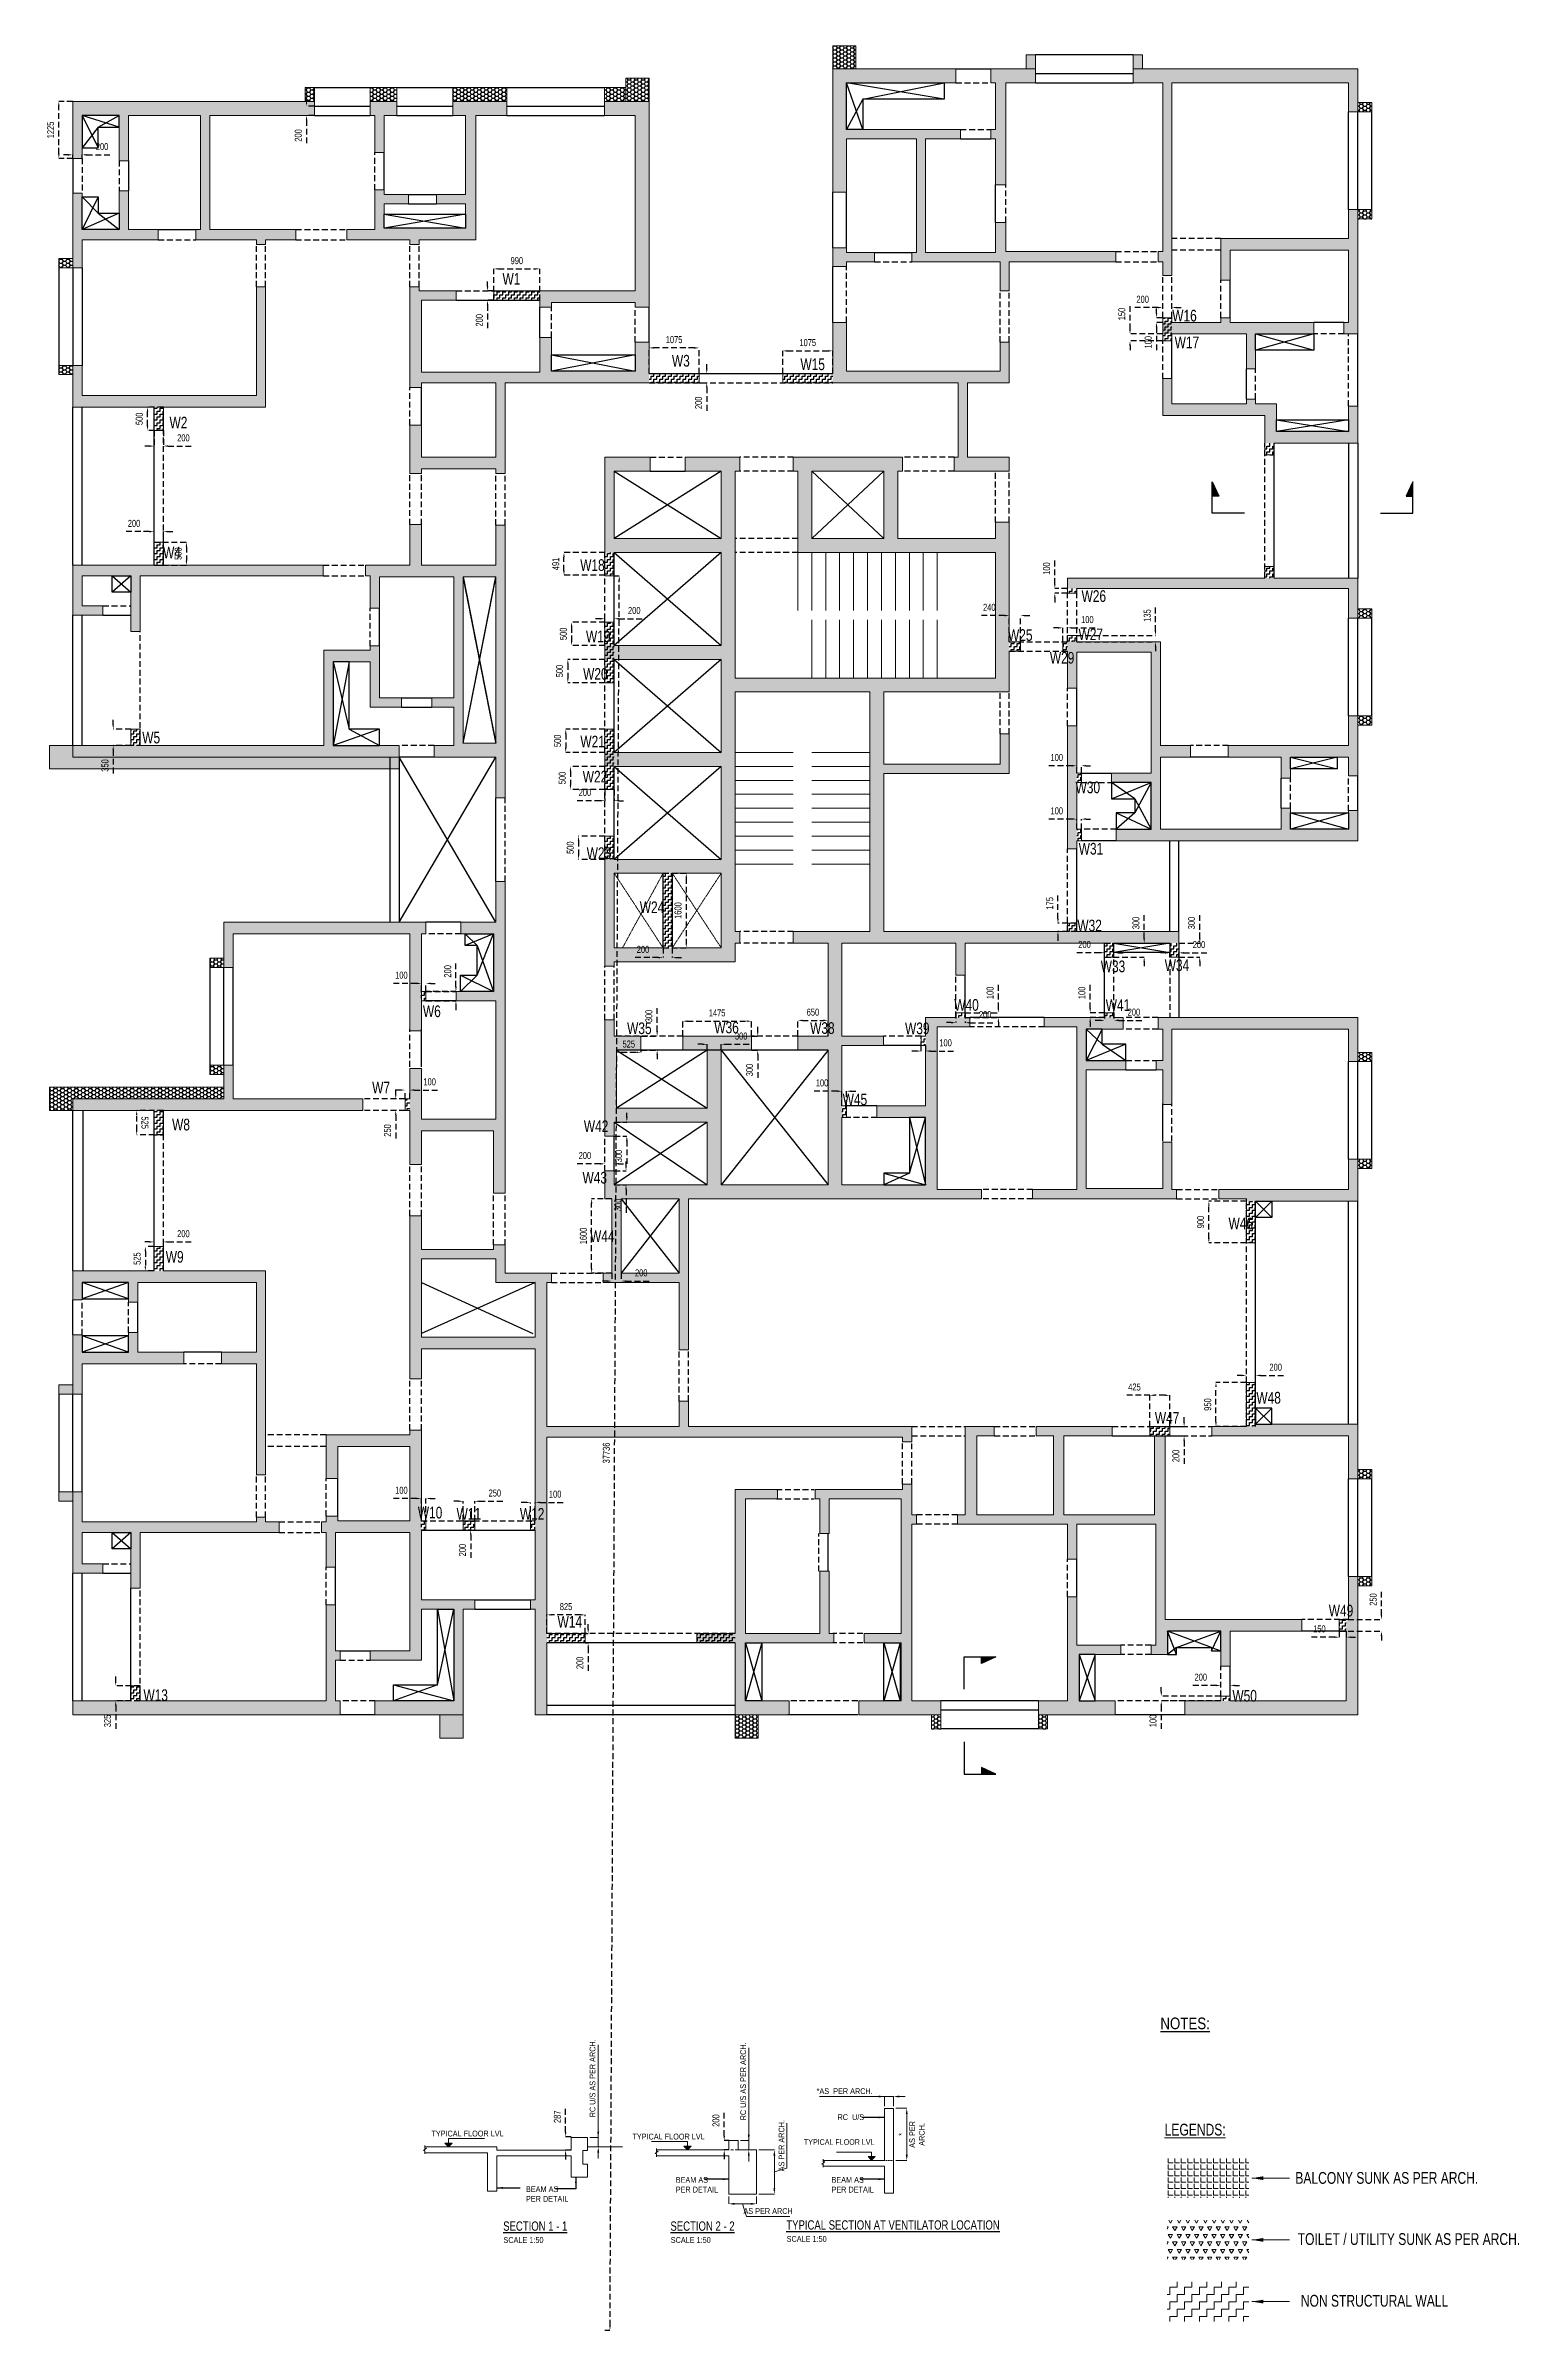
# Model space of a CAD drawing. Header units: millimetres. Extents: x 359 to 32107, y -1 to 49135.
import ezdxf
from ezdxf.enums import TextEntityAlignment as Align

# ---------------------------------------------------------------- set-up
doc = ezdxf.new("R2010")
doc.units = ezdxf.units.MM
for name, pattern in [('ACAD_ISO10W100', [18, 12, -3, 0, -3]), ('CONTINOUS', [0]), ('DASHED', [0.75, 0.5, -0.25]), ('HIDDEN', [0.375, 0.25, -0.125])]:
    doc.linetypes.add(name, pattern=pattern)
for name, color, linetype, lineweight in [('A-ANNO-DIMS', 8, 'Continuous', 15), ("S-BEAM NO'S", 2, 'Continuous', 20), ('S-GENERAL', 252, 'Continuous', 20), ('S-SEC', 30, 'Continuous', 20), ('S-SEC-TEXT', 2, 'Continuous', 20), ('s-text', 20, 'Continuous', 13), ('S-WALL', 100, 'Continuous', 20), ('STR-LEVEL TEXT', 110, 'Continuous', 30), ('STR-SECTION LINE', 121, 'Continuous', 20)]:
    doc.layers.add(name, color=color, linetype=linetype, lineweight=lineweight)
for name, color, linetype in [('HATCH', 8, 'Continuous'), ('S-BEAM', 4, 'HIDDEN'), ('S-BEAM 1', 6, 'Continuous'), ('S-CUT OUT', 43, 'Continuous'), ('S-CUTOUT', 25, 'Continuous'), ('S-TITLE', 2, 'Continuous'), ('S-WALL HATCH', 251, 'Continuous'), ('SEC LINE', 1, 'Continuous')]:
    doc.layers.add(name, color=color, linetype=linetype)
doc.styles.add('Dim.s & Anno.(Misc.)', font='ARIALN.TTF')
doc.styles.add('SOBHA', font='swisscl.ttf')
doc.dimstyles.new('A-GFC-100', dxfattribs={"dimscale": 100, "dimtxt": 1.75, "dimasz": 1, "dimexe": 1, "dimexo": 1, "dimgap": 0.4, "dimtad": 1, "dimdec": 0, "dimdsep": 46, "dimtxsty": 'Dim.s & Anno.(Misc.)', "dimblk": 'ARCHTICK', "dimcen": 0, "dimdle": 0.5, "dimclrd": 252, "dimclre": 253, "dimclrt": 6, "dimazin": 2, "dimtfac": 1, "dimtdec": 0, "dimtix": 1, "dimtmove": 2, "dimatfit": 3, "dimfxl": 1, "dimtolj": 1, "dimlwd": 0, "dimlwe": 0, "dimarcsym": 0})
doc.dimstyles.new('S-100-2', dxfattribs={"dimscale": 100, "dimtxt": 1.5, "dimasz": 1, "dimexe": 0, "dimexo": 0, "dimgap": 1, "dimtad": 1, "dimdec": 0, "dimzin": 0, "dimdsep": 46, "dimtxsty": 'SOBHA', "dimcen": 0.0895, "dimclrd": 8, "dimclre": 8, "dimclrt": 2, "dimadec": 0, "dimazin": 0, "dimtfac": 1, "dimtdec": 0, "dimtofl": 0, "dimtmove": 0, "dimatfit": 3, "dimfxl": 0.18, "dimtolj": 1, "dimtzin": 0, "dimlwd": -1, "dimlwe": -1, "dimarcsym": 1})
doc.dimstyles.new('SOBHA STR DIM', dxfattribs={"dimtxt": 0.2, "dimasz": 0.2, "dimexe": 0, "dimexo": 0.01, "dimgap": 0.1, "dimtad": 1, "dimdsep": 46, "dimtxsty": 'SOBHA', "dimcen": 0.09, "dimclrd": 252, "dimclre": 252, "dimclrt": 2, "dimadec": 0, "dimazin": 0, "dimtfac": 1, "dimtofl": 0, "dimtmove": 2, "dimatfit": 1, "dimfxl": 0, "dimtolj": 1, "dimtzin": 0, "dimlwd": -1, "dimlwe": -1, "dimarcsym": 1})
pattern_1 = [(0, (-407991.865, 279275.18), (62.5, 62.5), [62.5, -62.5]), (90, (-407929.365, 279275.18), (-62.5, 62.5), [62.5, -62.5])]
pattern_2 = [(0, (19416.07, 12934.81), (75, 43.30127), [50, -100]), (120, (19416.07, 12934.81), (-75, 43.30127), [50, -100]), (60, (19416.07, 12934.81), (2e-14, 86.60254), [-100, 50])]
pattern_3 = [(0, (-1190978.006, 205150.47), (75, 43.3012702), [50, -100]), (120, (-1190978.006, 205150.47), (-75, 43.3012702), [50, -100]), (60, (-1190978.006, 205150.47), (2e-14, 86.6025404), [-100, 50])]

msp = doc.modelspace()

# ---------------------------------------------------------------- texts
at = {"layer": "S-BEAM NO'S", "color": 3, "linetype": 'Continuous', "style": 'SOBHA'}
for s, p in [('W1', (10187, 43994.9, 0)), ('W16', (24596.5, 43204.4, 0)), ('W17', (24648.5, 42628.9, 0)), ('W3', (13832, 42233.4, 0)), ('W15', (16597, 42157.9, 0)), ('W2', (3023, 40903.4, 0)), ('W4', (2885, 38108.4, 0)), ('W18', (11859, 37839.4, 0)), ('W26', (22645.5, 37172.4, 0)), ('W19', (11983, 36305.4, 0)), ('W25', (21063, 36334.4, 0)), ('W27', (22580.5, 36349.9, 0)), ('W29', (21963.5, 35845.4, 0)), ('W20', (11921.5, 35497.9, 0)), ('W5', (2436.5, 34129.9, 0)), ('W21', (11862.5, 34043.4, 0)), ('W22', (11913.5, 33288.4, 0)), ('W30', (22516.5, 33057.9, 0)), ('W31', (22584, 31738.4, 0)), ('W23', (11998.5, 31643.9, 0)), ('W24', (13140.5, 30479.4, 0)), ('W32', (22554.5, 30087.4, 0)), ('W34', (24434.5, 29232.9, 0)), ('W33', (23058, 29207.9, 0)), ('W40', (19907, 28379.4, 0)), ('W41', (23165.5, 28376.9, 0)), ('W6', (8475, 28242.9, 0)), ('W35', (12868, 27878.4, 0)), ('W36', (14744, 27894.4, 0)), ('W38', (16805.5, 27881.9, 0)), ('W39', (18847.5, 27875.4, 0)), ('W7', (7383, 26600.9, 0)), ('W45', (17506, 26347.4, 0)), ('W8', (3078.5, 25805.9, 0)), ('W42', (11937, 25770.9, 0)), ('W43', (11908.5, 24663.9, 0)), ('W44', (12070.5, 23403.9, 0)), ('W46', (25807.5, 23678.9, 0)), ('W9', (2942.5, 22961.4, 0)), ('W48', (26406.5, 19930.9, 0)), ('W47', (24222.5, 19498.4, 0)), ('W10', (8365.5, 17460.9, 0)), ('W11', (9199.5, 17432.9, 0)), ('W12', (10561, 17432.9, 0)), ('W14', (11372, 15111.9, 0)), ('W49', (27964, 15352.9, 0)), ('W13', (2462.5, 13534.4, 0)), ('W50', (25890.5, 13521.4, 0))]:
    msp.add_text(s, height=250, dxfattribs=at).set_placement(p)
at = {"layer": 's-text', "color": 2, "style": 'SOBHA'}
msp.add_text('%%ULEGENDS:', height=253.125, dxfattribs=at).set_placement((24433.1, 4188.6, 0))
for s, p in [('BALCONY SUNK AS PER ARCH.', (29212.5, 3150.3, 0)), ('TOILET / UTILITY SUNK AS PER ARCH.', (29689, 1835.2, 0)), ('NON STRUCTURAL WALL', (28948.5, 508, 0))]:
    msp.add_text(s, height=253.125, dxfattribs=at).set_placement(p, align=Align.CENTER)
at = {"layer": 'S-TITLE', "color": 2, "style": 'Dim.s & Anno.(Misc.)'}
msp.add_text('%%UNOTES:', height=250, dxfattribs=at).set_placement((24340.3, 6475.5, 0))

# ---------------------------------------------------------------- blocks, each defined once
blk = doc.blocks.new('SEC')
at = {"layer": 'HATCH'}
h = blk.add_hatch(color=9, dxfattribs=at)
h.dxf.hatch_style = 1
h.paths.add_polyline_path([(543392, -306591), (543392, -306679), (543582, -306679)])
at = {"layer": 'SEC LINE', "color": 6, "linetype": 'ACAD_ISO10W100', "ltscale": 1000}
for p, q in [((543168, -306255), (543168, -306679)), ((543168, -306679), (543582, -306679)), ((543582, -306679), (543392, -306591)), ((543392, -306591), (543392, -306679))]:
    blk.add_line(p, q, dxfattribs=at)
blk = doc.blocks.new('_ArchTick')
at = {"color": 0, "linetype": 'ByBlock', "const_width": 0.15}
blk.add_lwpolyline([(-0.5, -0.5), (0.5, 0.5)], dxfattribs=at)
blk = doc.blocks.new('RL')
at = {"layer": 'STR-SECTION LINE', "linetype": 'CONTINOUS', "ltscale": 10}
h = blk.add_hatch(color=8, dxfattribs=at)
h.dxf.hatch_style = 1
h.paths.add_polyline_path([(76, 79), (-76, 79), (0, 0)])
at = {"layer": 'STR-SECTION LINE', "color": 150, "linetype": 'CONTINOUS', "ltscale": 10, "flags": 128}
blk.add_lwpolyline([(76, 79), (-76, 79), (0, 0)], close=True, dxfattribs=at)
blk.add_lwpolyline([(764, 175), (0, 175), (0, 79)], dxfattribs=at)
blk = doc.blocks.new('*D11')
at = {"layer": 'A-ANNO-DIMS', "color": 252, "transparency": 16777216}
for p, q in [((-792988, -80984), (-792988, -82980)), ((-793169, -82980), (-792988, -82980)), ((-792988, -82855), (-792988, -82730)), ((-792988, -83180), (-792988, -82980)), ((-793167, -83180), (-792988, -83180)), ((-792988, -83305), (-792988, -83430))]:
    blk.add_line(p, q, dxfattribs=at)
for points in [[(-793009, -82855), (-792967, -82855), (-792988, -82980)], [(-793009, -83305), (-792967, -83305), (-792988, -83180)]]:
    blk.add_solid(points, dxfattribs=at)
at = {"layer": 'Defpoints', "color": 0, "transparency": 16777216}
for p in [(-793219, -82980, 0), (-792988, -82980), (-793217, -83180, 0)]:
    blk.add_point(p, dxfattribs=at)
at = {"layer": 'A-ANNO-DIMS', "color": 2, "transparency": 16777216, "insert": (-793109, -81705), "char_height": 125, "attachment_point": 5, "rotation": 90, "style": 'SOBHA'}
blk.add_mtext('\\A1;RC U/S AS PER ARCH.', dxfattribs=at)
blk = doc.blocks.new('*D12')
at = {"layer": 'A-ANNO-DIMS', "color": 252, "transparency": 16777216}
for p, q in [((-793420, -84180), (-793420, -84340)), ((-793295, -84340), (-792944, -84340)), ((-793120, -84340), (-793038, -84610)), ((-792819, -84180), (-792819, -84340)), ((-793038, -84610), (-792105, -84610))]:
    blk.add_line(p, q, dxfattribs=at)
for points in [[(-793295, -84319), (-793295, -84361), (-793420, -84340)], [(-792944, -84319), (-792944, -84361), (-792819, -84340)]]:
    blk.add_solid(points, dxfattribs=at)
at = {"layer": 'Defpoints', "color": 0, "transparency": 16777216}
for p in [(-793420, -84130), (-792819, -84130), (-792819, -84340)]:
    blk.add_point(p, dxfattribs=at)
at = {"layer": 'A-ANNO-DIMS', "color": 2, "transparency": 16777216, "insert": (-792572, -84495), "char_height": 125, "attachment_point": 5, "style": 'SOBHA'}
blk.add_mtext('\\A1;AS PER ARCH', dxfattribs=at)
blk = doc.blocks.new('*D13')
at = {"layer": 'A-ANNO-DIMS', "color": 252, "transparency": 16777216}
for p, q in [((-792168, -83574), (-792168, -82604)), ((-792769, -83180), (-792438, -83180)), ((-792438, -84005), (-792438, -83305)), ((-792438, -83655), (-792168, -83574)), ((-792769, -84130), (-792438, -84130))]:
    blk.add_line(p, q, dxfattribs=at)
for points in [[(-792459, -83305), (-792417, -83305), (-792438, -83180)], [(-792459, -84005), (-792417, -84005), (-792438, -84130)]]:
    blk.add_solid(points, dxfattribs=at)
at = {"layer": 'Defpoints', "color": 0, "transparency": 16777216}
for p in [(-792819, -83180), (-792438, -83180), (-792819, -84130)]:
    blk.add_point(p, dxfattribs=at)
at = {"layer": 'A-ANNO-DIMS', "color": 2, "transparency": 16777216, "insert": (-792283, -83089), "char_height": 125, "attachment_point": 5, "rotation": 90, "style": 'SOBHA'}
blk.add_mtext('\\A1;AS PER ARCH.', dxfattribs=at)
blk = doc.blocks.new('*D7')
at = {"layer": 'A-ANNO-DIMS', "color": 252, "transparency": 16777216}
for p, q in [((-786938, -80919), (-786938, -82915)), ((-787120, -82915), (-786938, -82915)), ((-786938, -82790), (-786938, -82665)), ((-786938, -83115), (-786938, -82915)), ((-787118, -83115), (-786938, -83115)), ((-786938, -83240), (-786938, -83365))]:
    blk.add_line(p, q, dxfattribs=at)
for points in [[(-786959, -82790), (-786917, -82790), (-786938, -82915)], [(-786959, -83240), (-786917, -83240), (-786938, -83115)]]:
    blk.add_solid(points, dxfattribs=at)
at = {"layer": 'Defpoints', "color": 0, "transparency": 16777216}
for p in [(-787170, -82915, 0), (-786938, -82915), (-787168, -83115, 0)]:
    blk.add_point(p, dxfattribs=at)
at = {"layer": 'A-ANNO-DIMS', "color": 2, "transparency": 16777216, "insert": (-787060, -81640), "char_height": 125, "attachment_point": 5, "rotation": 90, "style": 'SOBHA'}
blk.add_mtext('\\A1;RC U/S AS PER ARCH.', dxfattribs=at)
blk = doc.blocks.new('*D5')
at = {"layer": 'A-ANNO-DIMS', "color": 252, "transparency": 16777216}
for p, q in [((-783752, -82286), (-783518, -82286)), ((-783518, -83284), (-783518, -82411)), ((-783752, -83409), (-783518, -83409))]:
    blk.add_line(p, q, dxfattribs=at)
for points in [[(-783539, -82411), (-783497, -82411), (-783518, -82286)], [(-783539, -83284), (-783497, -83284), (-783518, -83409)]]:
    blk.add_solid(points, dxfattribs=at)
at = {"layer": 'Defpoints', "color": 0, "transparency": 16777216}
for p in [(-783802, -82286), (-783518, -82286), (-783802, -83409)]:
    blk.add_point(p, dxfattribs=at)
at = {"layer": 'A-ANNO-DIMS', "color": 2, "transparency": 16777216, "char_height": 125, "width": 643.27, "attachment_point": 5, "rotation": 90, "style": 'SOBHA'}
for s, insert in [('\\A1;*', (-783630, -82848)), ('\\A1;AS PER ARCH.', (-783297, -82848))]:
    blk.add_mtext(s, dxfattribs=dict(at, insert=insert))
blk = doc.blocks.new('*D6')
at = {"layer": 'A-ANNO-DIMS', "color": 252, "transparency": 16777216}
for p, q in [((-785392, -82032), (-783997, -82032)), ((-784122, -82032), (-784247, -82032)), ((-783997, -82236), (-783997, -82032)), ((-783802, -82032), (-783997, -82032)), ((-783802, -82236), (-783802, -82032)), ((-783677, -82032), (-783552, -82032))]:
    blk.add_line(p, q, dxfattribs=at)
for points in [[(-784122, -82011), (-784122, -82053), (-783997, -82032)], [(-783677, -82011), (-783677, -82053), (-783802, -82032)]]:
    blk.add_solid(points, dxfattribs=at)
at = {"layer": 'Defpoints', "color": 0, "transparency": 16777216}
for p in [(-783997, -82032), (-783997, -82286), (-783802, -82286)]:
    blk.add_point(p, dxfattribs=at)
at = {"layer": 'A-ANNO-DIMS', "color": 2, "transparency": 16777216, "insert": (-784853, -81917), "char_height": 125, "attachment_point": 5, "style": 'SOBHA'}
blk.add_mtext('\\A1;*AS  PER ARCH.', dxfattribs=at)
blk = doc.blocks.new('*D152')
at = {"layer": 'Defpoints', "color": 0, "linetype": 'Continuous', "ltscale": 500, "transparency": 16777216}
for p in [(6141, 47835), (5971, 47635), (6141, 47635)]:
    blk.add_point(p, dxfattribs=at)
at = {"layer": 'S-BEAM', "color": 8, "ltscale": 500, "transparency": 16777216}
for p, q in [((5971, 47935), (5971, 48035)), ((6141, 47835), (5971, 47835)), ((6141, 47635), (5971, 47635)), ((5971, 47535), (5971, 46973))]:
    blk.add_line(p, q, dxfattribs=at)
at = {"layer": 'S-BEAM', "color": 8, "linetype": 'Continuous', "ltscale": 500, "transparency": 16777216}
for points in [[(5954, 47935), (5987, 47935), (5971, 47835)], [(5954, 47535), (5987, 47535), (5971, 47635)]]:
    blk.add_solid(points, dxfattribs=at)
at = {"layer": 'S-BEAM', "color": 2, "linetype": 'Continuous', "ltscale": 500, "transparency": 16777216, "insert": (5794, 47204), "char_height": 150, "attachment_point": 5, "rotation": 90, "style": 'SOBHA'}
blk.add_mtext('\\A1;200', dxfattribs=at)
blk = doc.blocks.new('*D97')
at = {"layer": 'Defpoints', "color": 0, "linetype": 'Continuous', "ltscale": 500, "transparency": 16777216}
for p in [(14957, 4080), (15054, 4080, 0), (15054, 3880, 0)]:
    blk.add_point(p, dxfattribs=at)
at = {"layer": 'S-BEAM', "color": 8, "ltscale": 500, "transparency": 16777216}
for p, q in [((14957, 4180), (14957, 4741)), ((15054, 4080), (14957, 4080)), ((15054, 3880), (14957, 3880)), ((14957, 3780), (14957, 3680))]:
    blk.add_line(p, q, dxfattribs=at)
at = {"layer": 'S-BEAM', "color": 8, "linetype": 'Continuous', "ltscale": 500, "transparency": 16777216}
for points in [[(14941, 4180), (14974, 4180), (14957, 4080)], [(14941, 3780), (14974, 3780), (14957, 3880)]]:
    blk.add_solid(points, dxfattribs=at)
at = {"layer": 'S-BEAM', "color": 2, "linetype": 'Continuous', "ltscale": 500, "transparency": 16777216, "insert": (14780, 4510), "char_height": 150, "attachment_point": 5, "rotation": 90, "style": 'SOBHA'}
blk.add_mtext('\\A1;200', dxfattribs=at)
blk = doc.blocks.new('*D98')
at = {"layer": 'Defpoints', "color": 0, "linetype": 'Continuous', "ltscale": 500, "transparency": 16777216}
for p in [(11545, 4162), (11667, 4162), (11667, 3874)]:
    blk.add_point(p, dxfattribs=at)
at = {"layer": 'S-BEAM', "color": 8, "ltscale": 500, "transparency": 16777216}
for p, q in [((11545, 4262), (11545, 4822)), ((11667, 4162), (11545, 4162)), ((11667, 3874), (11545, 3874)), ((11545, 3774), (11545, 3674))]:
    blk.add_line(p, q, dxfattribs=at)
at = {"layer": 'S-BEAM', "color": 8, "linetype": 'Continuous', "ltscale": 500, "transparency": 16777216}
for points in [[(11528, 4262), (11561, 4262), (11545, 4162)], [(11528, 3774), (11561, 3774), (11545, 3874)]]:
    blk.add_solid(points, dxfattribs=at)
at = {"layer": 'S-BEAM', "color": 2, "linetype": 'Continuous', "ltscale": 500, "transparency": 16777216, "insert": (11368, 4592), "char_height": 150, "attachment_point": 5, "rotation": 90, "style": 'SOBHA'}
blk.add_mtext('\\A1;287', dxfattribs=at)
blk = doc.blocks.new('*D153')
at = {"layer": 'Defpoints', "color": 0, "linetype": 'Continuous', "ltscale": 500, "transparency": 16777216}
for p in [(642, 47935), (941, 47935), (941, 46710)]:
    blk.add_point(p, dxfattribs=at)
at = {"layer": 'S-BEAM', "color": 8, "ltscale": 500, "transparency": 16777216}
for p, q in [((941, 47935), (642, 47935)), ((642, 46810), (642, 47835)), ((941, 46710), (642, 46710))]:
    blk.add_line(p, q, dxfattribs=at)
at = {"layer": 'S-BEAM', "color": 8, "linetype": 'Continuous', "ltscale": 500, "transparency": 16777216}
for points in [[(625, 47835), (658, 47835), (642, 47935)], [(625, 46810), (658, 46810), (642, 46710)]]:
    blk.add_solid(points, dxfattribs=at)
at = {"layer": 'S-BEAM', "color": 2, "linetype": 'Continuous', "ltscale": 500, "transparency": 16777216, "insert": (465, 47322), "char_height": 150, "attachment_point": 5, "rotation": 90, "style": 'SOBHA'}
blk.add_mtext('\\A1;1225', dxfattribs=at)
blk = doc.blocks.new('*D154')
at = {"layer": 'Defpoints', "color": 0, "linetype": 'Continuous', "ltscale": 500, "transparency": 16777216}
for p in [(941, 46710), (1141, 46787), (1141, 46710)]:
    blk.add_point(p, dxfattribs=at)
at = {"layer": 'S-BEAM', "color": 8, "ltscale": 500, "transparency": 16777216}
for p, q in [((841, 46787), (741, 46787)), ((941, 46710), (941, 46787)), ((1141, 46710), (1141, 46787)), ((1241, 46787), (1803, 46787))]:
    blk.add_line(p, q, dxfattribs=at)
at = {"layer": 'S-BEAM', "color": 8, "linetype": 'Continuous', "ltscale": 500, "transparency": 16777216}
for points in [[(841, 46804), (841, 46770), (941, 46787)], [(1241, 46804), (1241, 46770), (1141, 46787)]]:
    blk.add_solid(points, dxfattribs=at)
at = {"layer": 'S-BEAM', "color": 2, "linetype": 'Continuous', "ltscale": 500, "transparency": 16777216, "insert": (1572, 46964), "char_height": 150, "attachment_point": 5, "style": 'SOBHA'}
blk.add_mtext('\\A1;200', dxfattribs=at)
blk = doc.blocks.new('*D155')
at = {"layer": 'Defpoints', "color": 0, "linetype": 'Continuous', "ltscale": 500, "transparency": 16777216}
for p in [(14591, 27535, 0), (14891, 27658), (14891, 27535)]:
    blk.add_point(p, dxfattribs=at)
at = {"layer": 'S-BEAM', "color": 8, "ltscale": 500, "transparency": 16777216}
for p, q in [((14491, 27658), (14391, 27658)), ((14591, 27535), (14591, 27658)), ((14891, 27535), (14891, 27658)), ((14991, 27658), (15553, 27658))]:
    blk.add_line(p, q, dxfattribs=at)
at = {"layer": 'S-BEAM', "color": 8, "linetype": 'Continuous', "ltscale": 500, "transparency": 16777216}
for points in [[(14491, 27674), (14491, 27641), (14591, 27658)], [(14991, 27674), (14991, 27641), (14891, 27658)]]:
    blk.add_solid(points, dxfattribs=at)
at = {"layer": 'S-BEAM', "color": 2, "linetype": 'Continuous', "ltscale": 500, "transparency": 16777216, "insert": (15322, 27834), "char_height": 150, "attachment_point": 5, "style": 'SOBHA'}
blk.add_mtext('\\A1;300', dxfattribs=at)
blk = doc.blocks.new('*D156')
at = {"layer": 'Defpoints', "color": 0, "linetype": 'Continuous', "ltscale": 500, "transparency": 16777216}
for p in [(15541, 27835), (15541, 27535), (15679, 27535)]:
    blk.add_point(p, dxfattribs=at)
at = {"layer": 'S-BEAM', "color": 8, "ltscale": 500, "transparency": 16777216}
for p, q in [((15679, 27935), (15679, 28035)), ((15541, 27835), (15679, 27835)), ((15541, 27535), (15679, 27535)), ((15679, 27435), (15679, 26873))]:
    blk.add_line(p, q, dxfattribs=at)
at = {"layer": 'S-BEAM', "color": 8, "linetype": 'Continuous', "ltscale": 500, "transparency": 16777216}
for points in [[(15662, 27935), (15695, 27935), (15679, 27835)], [(15662, 27435), (15695, 27435), (15679, 27535)]]:
    blk.add_solid(points, dxfattribs=at)
at = {"layer": 'S-BEAM', "color": 2, "linetype": 'Continuous', "ltscale": 500, "transparency": 16777216, "insert": (15502, 27104), "char_height": 150, "attachment_point": 5, "rotation": 90, "style": 'SOBHA'}
blk.add_mtext('\\A1;300', dxfattribs=at)
blk = doc.blocks.new('*D157')
at = {"layer": 'Defpoints', "color": 0, "linetype": 'Continuous', "ltscale": 500, "transparency": 16777216}
for p in [(10001, 43860), (9866, 43660), (10001, 43660)]:
    blk.add_point(p, dxfattribs=at)
at = {"layer": 'S-BEAM', "color": 8, "ltscale": 500, "transparency": 16777216}
for p, q in [((9866, 43960), (9866, 44060)), ((10001, 43860), (9866, 43860)), ((10001, 43660), (9866, 43660)), ((9866, 43560), (9866, 42998))]:
    blk.add_line(p, q, dxfattribs=at)
at = {"layer": 'S-BEAM', "color": 8, "linetype": 'Continuous', "ltscale": 500, "transparency": 16777216}
for points in [[(9849, 43960), (9882, 43960), (9866, 43860)], [(9849, 43560), (9882, 43560), (9866, 43660)]]:
    blk.add_solid(points, dxfattribs=at)
at = {"layer": 'S-BEAM', "color": 2, "linetype": 'Continuous', "ltscale": 500, "transparency": 16777216, "insert": (9689, 43229), "char_height": 150, "attachment_point": 5, "rotation": 90, "style": 'SOBHA'}
blk.add_mtext('\\A1;200', dxfattribs=at)
blk = doc.blocks.new('*D158')
at = {"layer": 'Defpoints', "color": 0, "linetype": 'Continuous', "ltscale": 500, "transparency": 16777216}
for p in [(10991, 44335), (10001, 43660), (10991, 43660)]:
    blk.add_point(p, dxfattribs=at)
at = {"layer": 'S-BEAM', "color": 8, "ltscale": 500, "transparency": 16777216}
for p, q in [((10001, 43660), (10001, 44335)), ((10101, 44335), (10891, 44335)), ((10991, 43660), (10991, 44335))]:
    blk.add_line(p, q, dxfattribs=at)
at = {"layer": 'S-BEAM', "color": 8, "linetype": 'Continuous', "ltscale": 500, "transparency": 16777216}
for points in [[(10101, 44351), (10101, 44318), (10001, 44335)], [(10891, 44351), (10891, 44318), (10991, 44335)]]:
    blk.add_solid(points, dxfattribs=at)
at = {"layer": 'S-BEAM', "color": 2, "linetype": 'Continuous', "ltscale": 500, "transparency": 16777216, "insert": (10496, 44511), "char_height": 150, "attachment_point": 5, "style": 'SOBHA'}
blk.add_mtext('\\A1;990', dxfattribs=at)
blk = doc.blocks.new('*D159')
at = {"layer": 'Defpoints', "color": 0, "linetype": 'Continuous', "ltscale": 500, "transparency": 16777216}
for p in [(2691, 38460), (2691, 37960), (3387, 37960)]:
    blk.add_point(p, dxfattribs=at)
at = {"layer": 'S-BEAM', "color": 8, "ltscale": 500, "transparency": 16777216}
for p, q in [((2691, 38460), (3387, 38460)), ((3387, 38360), (3387, 38060)), ((2691, 37960), (3387, 37960))]:
    blk.add_line(p, q, dxfattribs=at)
at = {"layer": 'S-BEAM', "color": 8, "linetype": 'Continuous', "ltscale": 500, "transparency": 16777216}
for points in [[(3370, 38360), (3403, 38360), (3387, 38460)], [(3370, 38060), (3403, 38060), (3387, 37960)]]:
    blk.add_solid(points, dxfattribs=at)
at = {"layer": 'S-BEAM', "color": 2, "linetype": 'Continuous', "ltscale": 500, "transparency": 16777216, "insert": (3210, 38210), "char_height": 150, "attachment_point": 5, "rotation": 90, "style": 'SOBHA'}
blk.add_mtext('\\A1;500', dxfattribs=at)
blk = doc.blocks.new('*D160')
at = {"layer": 'Defpoints', "color": 0, "linetype": 'Continuous', "ltscale": 500, "transparency": 16777216}
for p in [(2691, 38684), (2691, 38460), (2891, 38460)]:
    blk.add_point(p, dxfattribs=at)
at = {"layer": 'S-BEAM', "color": 8, "ltscale": 500, "transparency": 16777216}
for p, q in [((2591, 38684), (2029, 38684)), ((2691, 38460), (2691, 38684)), ((2891, 38460), (2891, 38684)), ((2991, 38684), (3091, 38684))]:
    blk.add_line(p, q, dxfattribs=at)
at = {"layer": 'S-BEAM', "color": 8, "linetype": 'Continuous', "ltscale": 500, "transparency": 16777216}
for points in [[(2591, 38700), (2591, 38667), (2691, 38684)], [(2991, 38700), (2991, 38667), (2891, 38684)]]:
    blk.add_solid(points, dxfattribs=at)
at = {"layer": 'S-BEAM', "color": 2, "linetype": 'Continuous', "ltscale": 500, "transparency": 16777216, "insert": (2260, 38860), "char_height": 150, "attachment_point": 5, "style": 'SOBHA'}
blk.add_mtext('\\A1;200', dxfattribs=at)
blk = doc.blocks.new('*D161')
at = {"layer": 'Defpoints', "color": 0, "linetype": 'Continuous', "ltscale": 500, "transparency": 16777216}
for p in [(2550, 41360), (2891, 41360), (2891, 40860)]:
    blk.add_point(p, dxfattribs=at)
at = {"layer": 'S-BEAM', "color": 8, "ltscale": 500, "transparency": 16777216}
for p, q in [((2891, 41360), (2550, 41360)), ((2550, 40960), (2550, 41260)), ((2891, 40860), (2550, 40860))]:
    blk.add_line(p, q, dxfattribs=at)
at = {"layer": 'S-BEAM', "color": 8, "linetype": 'Continuous', "ltscale": 500, "transparency": 16777216}
for points in [[(2533, 41260), (2566, 41260), (2550, 41360)], [(2533, 40960), (2566, 40960), (2550, 40860)]]:
    blk.add_solid(points, dxfattribs=at)
at = {"layer": 'S-BEAM', "color": 2, "linetype": 'Continuous', "ltscale": 500, "transparency": 16777216, "insert": (2373, 41110), "char_height": 150, "attachment_point": 5, "rotation": 90, "style": 'SOBHA'}
blk.add_mtext('\\A1;500', dxfattribs=at)
blk = doc.blocks.new('*D162')
at = {"layer": 'Defpoints', "color": 0, "linetype": 'Continuous', "ltscale": 500, "transparency": 16777216}
for p in [(2691, 40860), (2891, 40860), (2891, 40524)]:
    blk.add_point(p, dxfattribs=at)
at = {"layer": 'S-BEAM', "color": 8, "ltscale": 500, "transparency": 16777216}
for p, q in [((2691, 40860), (2691, 40524)), ((2891, 40860), (2891, 40524)), ((2591, 40524), (2491, 40524)), ((2991, 40524), (3553, 40524))]:
    blk.add_line(p, q, dxfattribs=at)
at = {"layer": 'S-BEAM', "color": 8, "linetype": 'Continuous', "ltscale": 500, "transparency": 16777216}
for points in [[(2591, 40540), (2591, 40507), (2691, 40524)], [(2991, 40540), (2991, 40507), (2891, 40524)]]:
    blk.add_solid(points, dxfattribs=at)
at = {"layer": 'S-BEAM', "color": 2, "linetype": 'Continuous', "ltscale": 500, "transparency": 16777216, "insert": (3322, 40700), "char_height": 150, "attachment_point": 5, "style": 'SOBHA'}
blk.add_mtext('\\A1;200', dxfattribs=at)
blk = doc.blocks.new('*D163')
at = {"layer": 'Defpoints', "color": 0, "linetype": 'Continuous', "ltscale": 500, "transparency": 16777216}
for p in [(14416, 42085), (14416, 41885), (14581, 41885)]:
    blk.add_point(p, dxfattribs=at)
at = {"layer": 'S-BEAM', "color": 8, "ltscale": 500, "transparency": 16777216}
for p, q in [((14581, 42185), (14581, 42285)), ((14416, 42085), (14581, 42085)), ((14416, 41885), (14581, 41885)), ((14581, 41785), (14581, 41223))]:
    blk.add_line(p, q, dxfattribs=at)
at = {"layer": 'S-BEAM', "color": 8, "linetype": 'Continuous', "ltscale": 500, "transparency": 16777216}
for points in [[(14565, 42185), (14598, 42185), (14581, 42085)], [(14565, 41785), (14598, 41785), (14581, 41885)]]:
    blk.add_solid(points, dxfattribs=at)
at = {"layer": 'S-BEAM', "color": 2, "linetype": 'Continuous', "ltscale": 500, "transparency": 16777216, "insert": (14404, 41454), "char_height": 150, "attachment_point": 5, "rotation": 90, "style": 'SOBHA'}
blk.add_mtext('\\A1;200', dxfattribs=at)
blk = doc.blocks.new('*D164')
at = {"layer": 'Defpoints', "color": 0, "linetype": 'Continuous', "ltscale": 500, "transparency": 16777216}
for p in [(13341, 42635), (13341, 42085), (14416, 42085)]:
    blk.add_point(p, dxfattribs=at)
at = {"layer": 'S-BEAM', "color": 8, "ltscale": 500, "transparency": 16777216}
for p, q in [((13341, 42085), (13341, 42635)), ((14316, 42635), (13441, 42635)), ((14416, 42085), (14416, 42635))]:
    blk.add_line(p, q, dxfattribs=at)
at = {"layer": 'S-BEAM', "color": 8, "linetype": 'Continuous', "ltscale": 500, "transparency": 16777216}
for points in [[(13441, 42652), (13441, 42618), (13341, 42635)], [(14316, 42652), (14316, 42618), (14416, 42635)]]:
    blk.add_solid(points, dxfattribs=at)
at = {"layer": 'S-BEAM', "color": 2, "linetype": 'Continuous', "ltscale": 500, "transparency": 16777216, "insert": (13879, 42812), "char_height": 150, "attachment_point": 5, "rotation": 360, "style": 'SOBHA'}
blk.add_mtext('\\A1;1075', dxfattribs=at)
blk = doc.blocks.new('*D165')
at = {"layer": 'Defpoints', "color": 0, "linetype": 'Continuous', "ltscale": 500, "transparency": 16777216}
for p in [(17291, 42571), (16216, 42085), (17291, 42085)]:
    blk.add_point(p, dxfattribs=at)
at = {"layer": 'S-BEAM', "color": 8, "ltscale": 500, "transparency": 16777216}
for p, q in [((16216, 42085), (16216, 42571)), ((16316, 42571), (17191, 42571)), ((17291, 42085), (17291, 42571))]:
    blk.add_line(p, q, dxfattribs=at)
at = {"layer": 'S-BEAM', "color": 8, "linetype": 'Continuous', "ltscale": 500, "transparency": 16777216}
for points in [[(16316, 42588), (16316, 42554), (16216, 42571)], [(17191, 42588), (17191, 42554), (17291, 42571)]]:
    blk.add_solid(points, dxfattribs=at)
at = {"layer": 'S-BEAM', "color": 2, "linetype": 'Continuous', "ltscale": 500, "transparency": 16777216, "insert": (16754, 42748), "char_height": 150, "attachment_point": 5, "style": 'SOBHA'}
blk.add_mtext('\\A1;1075', dxfattribs=at)
blk = doc.blocks.new('*D166')
at = {"layer": 'Defpoints', "color": 0, "linetype": 'Continuous', "ltscale": 500, "transparency": 16777216}
for p in [(2191, 34435), (1812, 34085), (2191, 34085)]:
    blk.add_point(p, dxfattribs=at)
at = {"layer": 'S-BEAM', "color": 8, "ltscale": 500, "transparency": 16777216}
for p, q in [((1812, 34535), (1812, 34635)), ((2191, 34435), (1812, 34435)), ((2191, 34085), (1812, 34085)), ((1812, 33985), (1812, 33423))]:
    blk.add_line(p, q, dxfattribs=at)
at = {"layer": 'S-BEAM', "color": 8, "linetype": 'Continuous', "ltscale": 500, "transparency": 16777216}
for points in [[(1795, 34535), (1828, 34535), (1812, 34435)], [(1795, 33985), (1828, 33985), (1812, 34085)]]:
    blk.add_solid(points, dxfattribs=at)
at = {"layer": 'S-BEAM', "color": 2, "linetype": 'Continuous', "ltscale": 500, "transparency": 16777216, "insert": (1635, 33654), "char_height": 150, "attachment_point": 5, "rotation": 90, "style": 'SOBHA'}
blk.add_mtext('\\A1;350', dxfattribs=at)
blk = doc.blocks.new('*D167')
at = {"layer": 'Defpoints', "color": 0, "linetype": 'Continuous', "ltscale": 500, "transparency": 16777216}
for p in [(8441, 28967), (8441, 28795), (8541, 28795)]:
    blk.add_point(p, dxfattribs=at)
at = {"layer": 'S-BEAM', "color": 8, "ltscale": 500, "transparency": 16777216}
for p, q in [((8341, 28967), (7782, 28967)), ((8441, 28795), (8441, 28967)), ((8541, 28795), (8541, 28967)), ((8641, 28967), (8741, 28967))]:
    blk.add_line(p, q, dxfattribs=at)
at = {"layer": 'S-BEAM', "color": 8, "linetype": 'Continuous', "ltscale": 500, "transparency": 16777216}
for points in [[(8341, 28984), (8341, 28950), (8441, 28967)], [(8641, 28984), (8641, 28950), (8541, 28967)]]:
    blk.add_solid(points, dxfattribs=at)
at = {"layer": 'S-BEAM', "color": 2, "linetype": 'Continuous', "ltscale": 500, "transparency": 16777216, "insert": (8012, 29144), "char_height": 150, "attachment_point": 5, "style": 'SOBHA'}
blk.add_mtext('\\A1;100', dxfattribs=at)
blk = doc.blocks.new('*D168')
at = {"layer": 'Defpoints', "color": 0, "linetype": 'Continuous', "ltscale": 500, "transparency": 16777216}
for p in [(8191, 26674), (8091, 26485), (8191, 26485)]:
    blk.add_point(p, dxfattribs=at)
at = {"layer": 'S-BEAM', "color": 8, "ltscale": 500, "transparency": 16777216}
for p, q in [((7991, 26674), (7891, 26674)), ((8091, 26485), (8091, 26674)), ((8191, 26485), (8191, 26674)), ((8291, 26674), (8850, 26674))]:
    blk.add_line(p, q, dxfattribs=at)
at = {"layer": 'S-BEAM', "color": 8, "linetype": 'Continuous', "ltscale": 500, "transparency": 16777216}
for points in [[(7991, 26690), (7991, 26657), (8091, 26674)], [(8291, 26690), (8291, 26657), (8191, 26674)]]:
    blk.add_solid(points, dxfattribs=at)
at = {"layer": 'S-BEAM', "color": 2, "linetype": 'Continuous', "ltscale": 500, "transparency": 16777216, "insert": (8620, 26850), "char_height": 150, "attachment_point": 5, "style": 'SOBHA'}
blk.add_mtext('\\A1;100', dxfattribs=at)
blk = doc.blocks.new('*D169')
at = {"layer": 'Defpoints', "color": 0, "linetype": 'Continuous', "ltscale": 500, "transparency": 16777216}
for p in [(7890, 26235), (8091, 26485), (8091, 26235)]:
    blk.add_point(p, dxfattribs=at)
at = {"layer": 'S-BEAM', "color": 8, "ltscale": 500, "transparency": 16777216}
for p, q in [((7890, 26585), (7890, 26685)), ((8091, 26485), (7890, 26485)), ((8091, 26235), (7890, 26235)), ((7890, 26135), (7890, 25573))]:
    blk.add_line(p, q, dxfattribs=at)
at = {"layer": 'S-BEAM', "color": 8, "linetype": 'Continuous', "ltscale": 500, "transparency": 16777216}
for points in [[(7874, 26585), (7907, 26585), (7890, 26485)], [(7874, 26135), (7907, 26135), (7890, 26235)]]:
    blk.add_solid(points, dxfattribs=at)
at = {"layer": 'S-BEAM', "color": 2, "linetype": 'Continuous', "ltscale": 500, "transparency": 16777216, "insert": (7713, 25804), "char_height": 150, "attachment_point": 5, "rotation": 90, "style": 'SOBHA'}
blk.add_mtext('\\A1;250', dxfattribs=at)
blk = doc.blocks.new('*D170')
at = {"layer": 'Defpoints', "color": 0, "linetype": 'Continuous', "ltscale": 500, "transparency": 16777216}
for p in [(8541, 28795), (8541, 28595), (9186, 28795)]:
    blk.add_point(p, dxfattribs=at)
at = {"layer": 'S-BEAM', "color": 8, "ltscale": 500, "transparency": 16777216}
for p, q in [((9186, 28895), (9186, 29457)), ((8541, 28795), (9186, 28795)), ((8541, 28595), (9186, 28595)), ((9186, 28495), (9186, 28395))]:
    blk.add_line(p, q, dxfattribs=at)
at = {"layer": 'S-BEAM', "color": 8, "linetype": 'Continuous', "ltscale": 500, "transparency": 16777216}
for points in [[(9169, 28895), (9202, 28895), (9186, 28795)], [(9169, 28495), (9202, 28495), (9186, 28595)]]:
    blk.add_solid(points, dxfattribs=at)
at = {"layer": 'S-BEAM', "color": 2, "linetype": 'Continuous', "ltscale": 500, "transparency": 16777216, "insert": (9009, 29226), "char_height": 150, "attachment_point": 5, "rotation": 90, "style": 'SOBHA'}
blk.add_mtext('\\A1;200', dxfattribs=at)
blk = doc.blocks.new('*D171')
at = {"layer": 'Defpoints', "color": 0, "linetype": 'Continuous', "ltscale": 500, "transparency": 16777216}
for p in [(2317, 26235), (2891, 26235), (2891, 25710)]:
    blk.add_point(p, dxfattribs=at)
at = {"layer": 'S-BEAM', "color": 8, "ltscale": 500, "transparency": 16777216}
for p, q in [((2891, 26235), (2317, 26235)), ((2317, 25810), (2317, 26135)), ((2891, 25710), (2317, 25710))]:
    blk.add_line(p, q, dxfattribs=at)
at = {"layer": 'S-BEAM', "color": 8, "linetype": 'Continuous', "ltscale": 500, "transparency": 16777216}
for points in [[(2334, 26135), (2301, 26135), (2317, 26235)], [(2334, 25810), (2301, 25810), (2317, 25710)]]:
    blk.add_solid(points, dxfattribs=at)
at = {"layer": 'S-BEAM', "color": 2, "linetype": 'Continuous', "ltscale": 500, "transparency": 16777216, "insert": (2494, 25972), "char_height": 150, "attachment_point": 5, "rotation": 270.0003, "style": 'SOBHA'}
blk.add_mtext('\\A1;525', dxfattribs=at)
blk = doc.blocks.new('*D172')
at = {"layer": 'Defpoints', "color": 0, "linetype": 'Continuous', "ltscale": 500, "transparency": 16777216}
for p in [(2691, 23310), (2504, 22785), (2691, 22785)]:
    blk.add_point(p, dxfattribs=at)
at = {"layer": 'S-BEAM', "color": 8, "ltscale": 500, "transparency": 16777216}
for p, q in [((2691, 23310), (2504, 23310)), ((2504, 23210), (2504, 22885)), ((2691, 22785), (2504, 22785))]:
    blk.add_line(p, q, dxfattribs=at)
at = {"layer": 'S-BEAM', "color": 8, "linetype": 'Continuous', "ltscale": 500, "transparency": 16777216}
for points in [[(2487, 23210), (2520, 23210), (2504, 23310)], [(2487, 22885), (2520, 22885), (2504, 22785)]]:
    blk.add_solid(points, dxfattribs=at)
at = {"layer": 'S-BEAM', "color": 2, "linetype": 'Continuous', "ltscale": 500, "transparency": 16777216, "insert": (2327, 23047), "char_height": 150, "attachment_point": 5, "rotation": 90, "style": 'SOBHA'}
blk.add_mtext('\\A1;525', dxfattribs=at)
blk = doc.blocks.new('*D173')
at = {"layer": 'Defpoints', "color": 0, "linetype": 'Continuous', "ltscale": 500, "transparency": 16777216}
for p in [(2691, 23310), (2891, 23407), (2891, 23310)]:
    blk.add_point(p, dxfattribs=at)
at = {"layer": 'S-BEAM', "color": 8, "ltscale": 500, "transparency": 16777216}
for p, q in [((2591, 23407), (2491, 23407)), ((2691, 23310), (2691, 23407)), ((2891, 23310), (2891, 23407)), ((2991, 23407), (3553, 23407))]:
    blk.add_line(p, q, dxfattribs=at)
at = {"layer": 'S-BEAM', "color": 8, "linetype": 'Continuous', "ltscale": 500, "transparency": 16777216}
for points in [[(2591, 23424), (2591, 23390), (2691, 23407)], [(2991, 23424), (2991, 23390), (2891, 23407)]]:
    blk.add_solid(points, dxfattribs=at)
at = {"layer": 'S-BEAM', "color": 2, "linetype": 'Continuous', "ltscale": 500, "transparency": 16777216, "insert": (3322, 23584), "char_height": 150, "attachment_point": 5, "style": 'SOBHA'}
blk.add_mtext('\\A1;200', dxfattribs=at)
blk = doc.blocks.new('*D174')
at = {"layer": 'Defpoints', "color": 0, "linetype": 'Continuous', "ltscale": 500, "transparency": 16777216}
for p in [(9341, 17410), (9341, 17210), (9503, 17210)]:
    blk.add_point(p, dxfattribs=at)
at = {"layer": 'S-BEAM', "color": 8, "ltscale": 500, "transparency": 16777216}
for p, q in [((9341, 17410), (9503, 17410)), ((9341, 17210), (9503, 17210)), ((9503, 17510), (9503, 17610)), ((9503, 17110), (9503, 16548))]:
    blk.add_line(p, q, dxfattribs=at)
at = {"layer": 'S-BEAM', "color": 8, "linetype": 'Continuous', "ltscale": 500, "transparency": 16777216}
for points in [[(9486, 17510), (9519, 17510), (9503, 17410)], [(9486, 17110), (9519, 17110), (9503, 17210)]]:
    blk.add_solid(points, dxfattribs=at)
at = {"layer": 'S-BEAM', "color": 2, "linetype": 'Continuous', "ltscale": 500, "transparency": 16777216, "insert": (9326, 16779), "char_height": 150, "attachment_point": 5, "rotation": 90, "style": 'SOBHA'}
blk.add_mtext('\\A1;200', dxfattribs=at)
blk = doc.blocks.new('*D99')
at = {"layer": 'Defpoints', "color": 0, "linetype": 'Continuous', "ltscale": 500, "transparency": 16777216}
for p in [(8441, 17889), (8441, 17410), (8541, 17410)]:
    blk.add_point(p, dxfattribs=at)
at = {"layer": 'S-BEAM', "color": 8, "ltscale": 500, "transparency": 16777216}
for p, q in [((8341, 17889), (7782, 17889)), ((8441, 17410), (8441, 17889)), ((8541, 17410), (8541, 17889)), ((8641, 17889), (8741, 17889))]:
    blk.add_line(p, q, dxfattribs=at)
at = {"layer": 'S-BEAM', "color": 8, "linetype": 'Continuous', "ltscale": 500, "transparency": 16777216}
for points in [[(8341, 17905), (8341, 17872), (8441, 17889)], [(8641, 17905), (8641, 17872), (8541, 17889)]]:
    blk.add_solid(points, dxfattribs=at)
at = {"layer": 'S-BEAM', "color": 2, "linetype": 'Continuous', "ltscale": 500, "transparency": 16777216, "insert": (8012, 18065), "char_height": 150, "attachment_point": 5, "style": 'SOBHA'}
blk.add_mtext('\\A1;100', dxfattribs=at)
blk = doc.blocks.new('*D100')
at = {"layer": 'Defpoints', "color": 0, "linetype": 'Continuous', "ltscale": 500, "transparency": 16777216}
for p in [(9591, 17830), (9341, 17410), (9591, 17410)]:
    blk.add_point(p, dxfattribs=at)
at = {"layer": 'S-BEAM', "color": 8, "ltscale": 500, "transparency": 16777216}
for p, q in [((9241, 17830), (9141, 17830)), ((9341, 17410), (9341, 17830)), ((9591, 17410), (9591, 17830)), ((9691, 17830), (10253, 17830))]:
    blk.add_line(p, q, dxfattribs=at)
at = {"layer": 'S-BEAM', "color": 8, "linetype": 'Continuous', "ltscale": 500, "transparency": 16777216}
for points in [[(9241, 17846), (9241, 17813), (9341, 17830)], [(9691, 17846), (9691, 17813), (9591, 17830)]]:
    blk.add_solid(points, dxfattribs=at)
at = {"layer": 'S-BEAM', "color": 2, "linetype": 'Continuous', "ltscale": 500, "transparency": 16777216, "insert": (10022, 18006), "char_height": 150, "attachment_point": 5, "style": 'SOBHA'}
blk.add_mtext('\\A1;250', dxfattribs=at)
blk = doc.blocks.new('*D101')
at = {"layer": 'Defpoints', "color": 0, "linetype": 'Continuous', "ltscale": 500, "transparency": 16777216}
for p in [(10891, 17805), (10791, 17410), (10891, 17410)]:
    blk.add_point(p, dxfattribs=at)
at = {"layer": 'S-BEAM', "color": 8, "ltscale": 500, "transparency": 16777216}
for p, q in [((10691, 17805), (10591, 17805)), ((10791, 17410), (10791, 17805)), ((10891, 17410), (10891, 17805)), ((10991, 17805), (11550, 17805))]:
    blk.add_line(p, q, dxfattribs=at)
at = {"layer": 'S-BEAM', "color": 8, "linetype": 'Continuous', "ltscale": 500, "transparency": 16777216}
for points in [[(10691, 17822), (10691, 17788), (10791, 17805)], [(10991, 17822), (10991, 17788), (10891, 17805)]]:
    blk.add_solid(points, dxfattribs=at)
at = {"layer": 'S-BEAM', "color": 2, "linetype": 'Continuous', "ltscale": 500, "transparency": 16777216, "insert": (11320, 17982), "char_height": 150, "attachment_point": 5, "style": 'SOBHA'}
blk.add_mtext('\\A1;100', dxfattribs=at)
blk = doc.blocks.new('*D102')
at = {"layer": 'Defpoints', "color": 0, "linetype": 'Continuous', "ltscale": 500, "transparency": 16777216}
for p in [(2391, 13860), (1866, 13535), (2391, 13535)]:
    blk.add_point(p, dxfattribs=at)
at = {"layer": 'S-BEAM', "color": 8, "ltscale": 500, "transparency": 16777216}
for p, q in [((1866, 13960), (1866, 14060)), ((2391, 13860), (1866, 13860)), ((2391, 13535), (1866, 13535)), ((1866, 13435), (1866, 12873))]:
    blk.add_line(p, q, dxfattribs=at)
at = {"layer": 'S-BEAM', "color": 8, "linetype": 'Continuous', "ltscale": 500, "transparency": 16777216}
for points in [[(1849, 13960), (1882, 13960), (1866, 13860)], [(1849, 13435), (1882, 13435), (1866, 13535)]]:
    blk.add_solid(points, dxfattribs=at)
at = {"layer": 'S-BEAM', "color": 2, "linetype": 'Continuous', "ltscale": 500, "transparency": 16777216, "insert": (1689, 13104), "char_height": 150, "attachment_point": 5, "rotation": 90, "style": 'SOBHA'}
blk.add_mtext('\\A1;325', dxfattribs=at)
blk = doc.blocks.new('*D103')
at = {"layer": 'Defpoints', "color": 0, "linetype": 'Continuous', "ltscale": 500, "transparency": 16777216}
for p in [(11141, 15387), (11141, 14985), (11966, 14985)]:
    blk.add_point(p, dxfattribs=at)
at = {"layer": 'S-BEAM', "color": 8, "ltscale": 500, "transparency": 16777216}
for p, q in [((11141, 14985), (11141, 15387)), ((11866, 15387), (11241, 15387)), ((11966, 14985), (11966, 15387))]:
    blk.add_line(p, q, dxfattribs=at)
at = {"layer": 'S-BEAM', "color": 8, "linetype": 'Continuous', "ltscale": 500, "transparency": 16777216}
for points in [[(11241, 15403), (11241, 15370), (11141, 15387)], [(11866, 15403), (11866, 15370), (11966, 15387)]]:
    blk.add_solid(points, dxfattribs=at)
at = {"layer": 'S-BEAM', "color": 2, "linetype": 'Continuous', "ltscale": 500, "transparency": 16777216, "insert": (11554, 15563), "char_height": 150, "attachment_point": 5, "style": 'SOBHA'}
blk.add_mtext('\\A1;825', dxfattribs=at)
blk = doc.blocks.new('*D104')
at = {"layer": 'Defpoints', "color": 0, "linetype": 'Continuous', "ltscale": 500, "transparency": 16777216}
for p in [(11966, 14985), (11966, 14785), (12030, 14785)]:
    blk.add_point(p, dxfattribs=at)
at = {"layer": 'S-BEAM', "color": 8, "ltscale": 500, "transparency": 16777216}
for p, q in [((11966, 14985), (12030, 14985)), ((11966, 14785), (12030, 14785)), ((12030, 15085), (12030, 15185)), ((12030, 14685), (12030, 14123))]:
    blk.add_line(p, q, dxfattribs=at)
at = {"layer": 'S-BEAM', "color": 8, "linetype": 'Continuous', "ltscale": 500, "transparency": 16777216}
for points in [[(12014, 15085), (12047, 15085), (12030, 14985)], [(12014, 14685), (12047, 14685), (12030, 14785)]]:
    blk.add_solid(points, dxfattribs=at)
at = {"layer": 'S-BEAM', "color": 2, "linetype": 'Continuous', "ltscale": 500, "transparency": 16777216, "insert": (11853, 14354), "char_height": 150, "attachment_point": 5, "rotation": 90, "style": 'SOBHA'}
blk.add_mtext('\\A1;200', dxfattribs=at)
blk = doc.blocks.new('*D105')
at = {"layer": 'Defpoints', "color": 0, "linetype": 'Continuous', "ltscale": 500, "transparency": 16777216}
for p in [(24391, 43285), (24257, 43185), (24391, 43185)]:
    blk.add_point(p, dxfattribs=at)
at = {"layer": 'S-BEAM', "color": 8, "ltscale": 500, "transparency": 16777216}
for p, q in [((24257, 43385), (24257, 43485)), ((24391, 43285), (24257, 43285)), ((24391, 43185), (24257, 43185)), ((24257, 43085), (24257, 42526))]:
    blk.add_line(p, q, dxfattribs=at)
at = {"layer": 'S-BEAM', "color": 8, "linetype": 'Continuous', "ltscale": 500, "transparency": 16777216}
for points in [[(24241, 43385), (24274, 43385), (24257, 43285)], [(24241, 43085), (24274, 43085), (24257, 43185)]]:
    blk.add_solid(points, dxfattribs=at)
at = {"layer": 'S-BEAM', "color": 2, "linetype": 'Continuous', "ltscale": 500, "transparency": 16777216, "insert": (24080, 42756), "char_height": 150, "attachment_point": 5, "rotation": 90, "style": 'SOBHA'}
blk.add_mtext('\\A1;100', dxfattribs=at)
blk = doc.blocks.new('*D106')
at = {"layer": 'Defpoints', "color": 0, "linetype": 'Continuous', "ltscale": 500, "transparency": 16777216}
for p in [(24391, 43503), (24391, 43285), (24591, 43285)]:
    blk.add_point(p, dxfattribs=at)
at = {"layer": 'S-BEAM', "color": 8, "ltscale": 500, "transparency": 16777216}
for p, q in [((24291, 43503), (23729, 43503)), ((24391, 43285), (24391, 43503)), ((24591, 43285), (24591, 43503)), ((24691, 43503), (24791, 43503))]:
    blk.add_line(p, q, dxfattribs=at)
at = {"layer": 'S-BEAM', "color": 8, "linetype": 'Continuous', "ltscale": 500, "transparency": 16777216}
for points in [[(24291, 43520), (24291, 43486), (24391, 43503)], [(24691, 43520), (24691, 43486), (24591, 43503)]]:
    blk.add_solid(points, dxfattribs=at)
at = {"layer": 'S-BEAM', "color": 2, "linetype": 'Continuous', "ltscale": 500, "transparency": 16777216, "insert": (23960, 43680), "char_height": 150, "attachment_point": 5, "style": 'SOBHA'}
blk.add_mtext('\\A1;200', dxfattribs=at)
blk = doc.blocks.new('*D107')
at = {"layer": 'Defpoints', "color": 0, "linetype": 'Continuous', "ltscale": 500, "transparency": 16777216}
for p in [(23688, 42935), (24391, 42935), (24391, 42785)]:
    blk.add_point(p, dxfattribs=at)
at = {"layer": 'S-BEAM', "color": 8, "ltscale": 500, "transparency": 16777216}
for p, q in [((23688, 43035), (23688, 43593)), ((24391, 42935), (23688, 42935)), ((24391, 42785), (23688, 42785)), ((23688, 42685), (23688, 42585))]:
    blk.add_line(p, q, dxfattribs=at)
at = {"layer": 'S-BEAM', "color": 8, "linetype": 'Continuous', "ltscale": 500, "transparency": 16777216}
for points in [[(23671, 43035), (23704, 43035), (23688, 42935)], [(23671, 42685), (23704, 42685), (23688, 42785)]]:
    blk.add_solid(points, dxfattribs=at)
at = {"layer": 'S-BEAM', "color": 2, "linetype": 'Continuous', "ltscale": 500, "transparency": 16777216, "insert": (23511, 43364), "char_height": 150, "attachment_point": 5, "rotation": 90, "style": 'SOBHA'}
blk.add_mtext('\\A1;150', dxfattribs=at)
blk = doc.blocks.new('*D108')
at = {"layer": 'Defpoints', "color": 0, "linetype": 'Continuous', "ltscale": 500, "transparency": 16777216}
for p in [(12591, 37735), (12699, 37735), (12391, 0)]:
    blk.add_point(p, dxfattribs=at)
at = {"layer": 'S-BEAM', "color": 8, "ltscale": 500, "transparency": 16777216}
for p, q in [((12500, 99), (12699, 37635)), ((12591, 37735), (12699, 37735)), ((12391, 0), (12499, -1))]:
    blk.add_line(p, q, dxfattribs=at)
at = {"layer": 'S-BEAM', "color": 8, "linetype": 'Continuous', "ltscale": 500, "transparency": 16777216}
for points in [[(12682, 37635), (12715, 37635), (12699, 37735)], [(12483, 100), (12516, 99), (12499, -1)]]:
    blk.add_solid(points, dxfattribs=at)
at = {"layer": 'S-BEAM', "color": 2, "linetype": 'Continuous', "ltscale": 500, "transparency": 16777216, "insert": (12422, 18868), "char_height": 150, "attachment_point": 5, "rotation": 89.6963, "style": 'SOBHA'}
blk.add_mtext('\\A1;37736', dxfattribs=at)
blk = doc.blocks.new('*D109')
at = {"layer": 'Defpoints', "color": 0, "linetype": 'Continuous', "ltscale": 500, "transparency": 16777216}
for p in [(11510, 38235), (12391, 38235), (12391, 37744)]:
    blk.add_point(p, dxfattribs=at)
at = {"layer": 'S-BEAM', "color": 8, "ltscale": 500, "transparency": 16777216}
for p, q in [((12391, 38235), (11510, 38235)), ((11510, 37844), (11510, 38135)), ((12391, 37744), (11510, 37744))]:
    blk.add_line(p, q, dxfattribs=at)
at = {"layer": 'S-BEAM', "color": 8, "linetype": 'Continuous', "ltscale": 500, "transparency": 16777216}
for points in [[(11493, 38135), (11526, 38135), (11510, 38235)], [(11493, 37844), (11526, 37844), (11510, 37744)]]:
    blk.add_solid(points, dxfattribs=at)
at = {"layer": 'S-BEAM', "color": 2, "linetype": 'Continuous', "ltscale": 500, "transparency": 16777216, "insert": (11333, 37989), "char_height": 150, "attachment_point": 5, "rotation": 90, "style": 'SOBHA'}
blk.add_mtext('\\A1;491', dxfattribs=at)
blk = doc.blocks.new('*D110')
at = {"layer": 'Defpoints', "color": 0, "linetype": 'Continuous', "ltscale": 500, "transparency": 16777216}
for p in [(12391, 36735), (11674, 36235), (12391, 36235)]:
    blk.add_point(p, dxfattribs=at)
at = {"layer": 'S-BEAM', "color": 8, "ltscale": 500, "transparency": 16777216}
for p, q in [((12391, 36735), (11674, 36735)), ((11674, 36635), (11674, 36335)), ((12391, 36235), (11674, 36235))]:
    blk.add_line(p, q, dxfattribs=at)
at = {"layer": 'S-BEAM', "color": 8, "linetype": 'Continuous', "ltscale": 500, "transparency": 16777216}
for points in [[(11657, 36635), (11690, 36635), (11674, 36735)], [(11657, 36335), (11690, 36335), (11674, 36235)]]:
    blk.add_solid(points, dxfattribs=at)
at = {"layer": 'S-BEAM', "color": 2, "linetype": 'Continuous', "ltscale": 500, "transparency": 16777216, "insert": (11497, 36485), "char_height": 150, "attachment_point": 5, "rotation": 90, "style": 'SOBHA'}
blk.add_mtext('\\A1;500', dxfattribs=at)
blk = doc.blocks.new('*D111')
at = {"layer": 'Defpoints', "color": 0, "linetype": 'Continuous', "ltscale": 500, "transparency": 16777216}
for p in [(12391, 36735), (12591, 36810), (12591, 36735)]:
    blk.add_point(p, dxfattribs=at)
at = {"layer": 'S-BEAM', "color": 8, "ltscale": 500, "transparency": 16777216}
for p, q in [((12291, 36810), (12191, 36810)), ((12391, 36735), (12391, 36810)), ((12591, 36735), (12591, 36810)), ((12691, 36810), (13253, 36810))]:
    blk.add_line(p, q, dxfattribs=at)
at = {"layer": 'S-BEAM', "color": 8, "linetype": 'Continuous', "ltscale": 500, "transparency": 16777216}
for points in [[(12291, 36827), (12291, 36793), (12391, 36810)], [(12691, 36827), (12691, 36793), (12591, 36810)]]:
    blk.add_solid(points, dxfattribs=at)
at = {"layer": 'S-BEAM', "color": 2, "linetype": 'Continuous', "ltscale": 500, "transparency": 16777216, "insert": (13022, 36987), "char_height": 150, "attachment_point": 5, "style": 'SOBHA'}
blk.add_mtext('\\A1;200', dxfattribs=at)
blk = doc.blocks.new('*D112')
at = {"layer": 'Defpoints', "color": 0, "linetype": 'Continuous', "ltscale": 500, "transparency": 16777216}
for p in [(12391, 35935), (11593, 35435), (12391, 35435)]:
    blk.add_point(p, dxfattribs=at)
at = {"layer": 'S-BEAM', "color": 8, "ltscale": 500, "transparency": 16777216}
for p, q in [((12391, 35935), (11593, 35935)), ((11593, 35835), (11593, 35535)), ((12391, 35435), (11593, 35435))]:
    blk.add_line(p, q, dxfattribs=at)
at = {"layer": 'S-BEAM', "color": 8, "linetype": 'Continuous', "ltscale": 500, "transparency": 16777216}
for points in [[(11577, 35835), (11610, 35835), (11593, 35935)], [(11577, 35535), (11610, 35535), (11593, 35435)]]:
    blk.add_solid(points, dxfattribs=at)
at = {"layer": 'S-BEAM', "color": 2, "linetype": 'Continuous', "ltscale": 500, "transparency": 16777216, "insert": (11416, 35685), "char_height": 150, "attachment_point": 5, "rotation": 90, "style": 'SOBHA'}
blk.add_mtext('\\A1;500', dxfattribs=at)
blk = doc.blocks.new('*D113')
at = {"layer": 'Defpoints', "color": 0, "linetype": 'Continuous', "ltscale": 500, "transparency": 16777216}
for p in [(12391, 34435), (11548, 33935), (12391, 33935)]:
    blk.add_point(p, dxfattribs=at)
at = {"layer": 'S-BEAM', "color": 8, "ltscale": 500, "transparency": 16777216}
for p, q in [((12391, 34435), (11548, 34435)), ((11548, 34335), (11548, 34035)), ((12391, 33935), (11548, 33935))]:
    blk.add_line(p, q, dxfattribs=at)
at = {"layer": 'S-BEAM', "color": 8, "linetype": 'Continuous', "ltscale": 500, "transparency": 16777216}
for points in [[(11531, 34335), (11564, 34335), (11548, 34435)], [(11531, 34035), (11564, 34035), (11548, 33935)]]:
    blk.add_solid(points, dxfattribs=at)
at = {"layer": 'S-BEAM', "color": 2, "linetype": 'Continuous', "ltscale": 500, "transparency": 16777216, "insert": (11371, 34185), "char_height": 150, "attachment_point": 5, "rotation": 90, "style": 'SOBHA'}
blk.add_mtext('\\A1;500', dxfattribs=at)
blk = doc.blocks.new('*D114')
at = {"layer": 'Defpoints', "color": 0, "linetype": 'Continuous', "ltscale": 500, "transparency": 16777216}
for p in [(12391, 33635), (11650, 33135), (12391, 33135)]:
    blk.add_point(p, dxfattribs=at)
at = {"layer": 'S-BEAM', "color": 8, "ltscale": 500, "transparency": 16777216}
for p, q in [((12391, 33635), (11650, 33635)), ((11650, 33535), (11650, 33235)), ((12391, 33135), (11650, 33135))]:
    blk.add_line(p, q, dxfattribs=at)
at = {"layer": 'S-BEAM', "color": 8, "linetype": 'Continuous', "ltscale": 500, "transparency": 16777216}
for points in [[(11633, 33535), (11666, 33535), (11650, 33635)], [(11633, 33235), (11666, 33235), (11650, 33135)]]:
    blk.add_solid(points, dxfattribs=at)
at = {"layer": 'S-BEAM', "color": 2, "linetype": 'Continuous', "ltscale": 500, "transparency": 16777216, "insert": (11473, 33385), "char_height": 150, "attachment_point": 5, "rotation": 90, "style": 'SOBHA'}
blk.add_mtext('\\A1;500', dxfattribs=at)
blk = doc.blocks.new('*D115')
at = {"layer": 'Defpoints', "color": 0, "linetype": 'Continuous', "ltscale": 500, "transparency": 16777216}
for p in [(12391, 33135), (12591, 33135), (12391, 32897)]:
    blk.add_point(p, dxfattribs=at)
at = {"layer": 'S-BEAM', "color": 8, "ltscale": 500, "transparency": 16777216}
for p, q in [((12391, 33135), (12391, 32897)), ((12591, 33135), (12591, 32897)), ((12291, 32897), (11729, 32897)), ((12691, 32897), (12791, 32897))]:
    blk.add_line(p, q, dxfattribs=at)
at = {"layer": 'S-BEAM', "color": 8, "linetype": 'Continuous', "ltscale": 500, "transparency": 16777216}
for points in [[(12291, 32913), (12291, 32880), (12391, 32897)], [(12691, 32913), (12691, 32880), (12591, 32897)]]:
    blk.add_solid(points, dxfattribs=at)
at = {"layer": 'S-BEAM', "color": 2, "linetype": 'Continuous', "ltscale": 500, "transparency": 16777216, "insert": (11960, 33073), "char_height": 150, "attachment_point": 5, "style": 'SOBHA'}
blk.add_mtext('\\A1;200', dxfattribs=at)
blk = doc.blocks.new('*D116')
at = {"layer": 'Defpoints', "color": 0, "linetype": 'Continuous', "ltscale": 500, "transparency": 16777216}
for p in [(12391, 32135), (11823, 31635), (12391, 31635)]:
    blk.add_point(p, dxfattribs=at)
at = {"layer": 'S-BEAM', "color": 8, "ltscale": 500, "transparency": 16777216}
for p, q in [((12391, 32135), (11823, 32135)), ((11823, 32035), (11823, 31735)), ((12391, 31635), (11823, 31635))]:
    blk.add_line(p, q, dxfattribs=at)
at = {"layer": 'S-BEAM', "color": 8, "linetype": 'Continuous', "ltscale": 500, "transparency": 16777216}
for points in [[(11807, 32035), (11840, 32035), (11823, 32135)], [(11807, 31735), (11840, 31735), (11823, 31635)]]:
    blk.add_solid(points, dxfattribs=at)
at = {"layer": 'S-BEAM', "color": 2, "linetype": 'Continuous', "ltscale": 500, "transparency": 16777216, "insert": (11646, 31885), "char_height": 150, "attachment_point": 5, "rotation": 90, "style": 'SOBHA'}
blk.add_mtext('\\A1;500', dxfattribs=at)
blk = doc.blocks.new('*D117')
at = {"layer": 'Defpoints', "color": 0, "linetype": 'Continuous', "ltscale": 500, "transparency": 16777216}
for p in [(13641, 29735), (13641, 29521), (13841, 29735, 0)]:
    blk.add_point(p, dxfattribs=at)
at = {"layer": 'S-BEAM', "color": 8, "ltscale": 500, "transparency": 16777216}
for p, q in [((13541, 29521), (12979, 29521)), ((13641, 29735), (13641, 29521)), ((13841, 29735), (13841, 29521)), ((13941, 29521), (14041, 29521))]:
    blk.add_line(p, q, dxfattribs=at)
at = {"layer": 'S-BEAM', "color": 8, "linetype": 'Continuous', "ltscale": 500, "transparency": 16777216}
for points in [[(13541, 29538), (13541, 29504), (13641, 29521)], [(13941, 29538), (13941, 29504), (13841, 29521)]]:
    blk.add_solid(points, dxfattribs=at)
at = {"layer": 'S-BEAM', "color": 2, "linetype": 'Continuous', "ltscale": 500, "transparency": 16777216, "insert": (13210, 29698), "char_height": 150, "attachment_point": 5, "style": 'SOBHA'}
blk.add_mtext('\\A1;200', dxfattribs=at)
blk = doc.blocks.new('*D118')
at = {"layer": 'Defpoints', "color": 0, "linetype": 'Continuous', "ltscale": 500, "transparency": 16777216}
for p in [(13641, 31335), (13641, 29735), (14141, 29735)]:
    blk.add_point(p, dxfattribs=at)
at = {"layer": 'S-BEAM', "color": 8, "ltscale": 500, "transparency": 16777216}
for p, q in [((13641, 31335), (14141, 31335)), ((14141, 31235), (14141, 29835)), ((13641, 29735), (14141, 29735))]:
    blk.add_line(p, q, dxfattribs=at)
at = {"layer": 'S-BEAM', "color": 8, "linetype": 'Continuous', "ltscale": 500, "transparency": 16777216}
for points in [[(14125, 31235), (14158, 31235), (14141, 31335)], [(14125, 29835), (14158, 29835), (14141, 29735)]]:
    blk.add_solid(points, dxfattribs=at)
at = {"layer": 'S-BEAM', "color": 2, "linetype": 'Continuous', "ltscale": 500, "transparency": 16777216, "insert": (13964, 30535), "char_height": 150, "attachment_point": 5, "rotation": 90, "style": 'SOBHA'}
blk.add_mtext('\\A1;1600', dxfattribs=at)
blk = doc.blocks.new('*D119')
at = {"layer": 'Defpoints', "color": 0, "linetype": 'Continuous', "ltscale": 500, "transparency": 16777216}
for p in [(21091, 36878), (21091, 36315), (21331, 36315)]:
    blk.add_point(p, dxfattribs=at)
at = {"layer": 'S-BEAM', "color": 8, "ltscale": 500, "transparency": 16777216}
for p, q in [((20991, 36878), (20429, 36878)), ((21091, 36315), (21091, 36878)), ((21331, 36315), (21331, 36878)), ((21431, 36878), (21531, 36878))]:
    blk.add_line(p, q, dxfattribs=at)
at = {"layer": 'S-BEAM', "color": 8, "linetype": 'Continuous', "ltscale": 500, "transparency": 16777216}
for points in [[(20991, 36895), (20991, 36861), (21091, 36878)], [(21431, 36895), (21431, 36861), (21331, 36878)]]:
    blk.add_solid(points, dxfattribs=at)
at = {"layer": 'S-BEAM', "color": 2, "linetype": 'Continuous', "ltscale": 500, "transparency": 16777216, "insert": (20660, 37055), "char_height": 150, "attachment_point": 5, "style": 'SOBHA'}
blk.add_mtext('\\A1;240', dxfattribs=at)
blk = doc.blocks.new('*D120')
at = {"layer": 'Defpoints', "color": 0, "linetype": 'Continuous', "ltscale": 500, "transparency": 16777216}
for p in [(22070, 37460), (22341, 37460), (22341, 37360)]:
    blk.add_point(p, dxfattribs=at)
at = {"layer": 'S-BEAM', "color": 8, "ltscale": 500, "transparency": 16777216}
for p, q in [((22070, 37560), (22070, 38118)), ((22341, 37460), (22070, 37460)), ((22341, 37360), (22070, 37360)), ((22070, 37260), (22070, 37160))]:
    blk.add_line(p, q, dxfattribs=at)
at = {"layer": 'S-BEAM', "color": 8, "linetype": 'Continuous', "ltscale": 500, "transparency": 16777216}
for points in [[(22053, 37560), (22086, 37560), (22070, 37460)], [(22053, 37260), (22086, 37260), (22070, 37360)]]:
    blk.add_solid(points, dxfattribs=at)
at = {"layer": 'S-BEAM', "color": 2, "linetype": 'Continuous', "ltscale": 500, "transparency": 16777216, "insert": (21893, 37889), "char_height": 150, "attachment_point": 5, "rotation": 90, "style": 'SOBHA'}
blk.add_mtext('\\A1;100', dxfattribs=at)
blk = doc.blocks.new('*D95')
at = {"layer": 'Defpoints', "color": 0, "linetype": 'Continuous', "ltscale": 500, "transparency": 16777216}
for p in [(22541, 36450), (24236, 36450), (22541, 36315)]:
    blk.add_point(p, dxfattribs=at)
at = {"layer": 'S-BEAM', "color": 8, "ltscale": 500, "transparency": 16777216}
for p, q in [((24236, 36550), (24236, 37108)), ((22541, 36450), (24236, 36450)), ((22541, 36315), (24236, 36315)), ((24236, 36215), (24236, 36115))]:
    blk.add_line(p, q, dxfattribs=at)
at = {"layer": 'S-BEAM', "color": 8, "linetype": 'Continuous', "ltscale": 500, "transparency": 16777216}
for points in [[(24219, 36550), (24252, 36550), (24236, 36450)], [(24219, 36215), (24252, 36215), (24236, 36315)]]:
    blk.add_solid(points, dxfattribs=at)
at = {"layer": 'S-BEAM', "color": 2, "linetype": 'Continuous', "ltscale": 500, "transparency": 16777216, "insert": (24059, 36879), "char_height": 150, "attachment_point": 5, "rotation": 90, "style": 'SOBHA'}
blk.add_mtext('\\A1;135', dxfattribs=at)
blk = doc.blocks.new('*D121')
at = {"layer": 'Defpoints', "color": 0, "linetype": 'Continuous', "ltscale": 500, "transparency": 16777216}
for p in [(22341, 36614), (22241, 36315), (22341, 36315)]:
    blk.add_point(p, dxfattribs=at)
at = {"layer": 'S-BEAM', "color": 8, "ltscale": 500, "transparency": 16777216}
for p, q in [((22141, 36614), (22041, 36614)), ((22241, 36315), (22241, 36614)), ((22341, 36315), (22341, 36614)), ((22441, 36614), (23000, 36614))]:
    blk.add_line(p, q, dxfattribs=at)
at = {"layer": 'S-BEAM', "color": 8, "linetype": 'Continuous', "ltscale": 500, "transparency": 16777216}
for points in [[(22141, 36631), (22141, 36597), (22241, 36614)], [(22441, 36631), (22441, 36597), (22341, 36614)]]:
    blk.add_solid(points, dxfattribs=at)
at = {"layer": 'S-BEAM', "color": 2, "linetype": 'Continuous', "ltscale": 500, "transparency": 16777216, "insert": (22770, 36791), "char_height": 150, "attachment_point": 5, "style": 'SOBHA'}
blk.add_mtext('\\A1;100', dxfattribs=at)
blk = doc.blocks.new('*D122')
at = {"layer": 'Defpoints', "color": 0, "linetype": 'Continuous', "ltscale": 500, "transparency": 16777216}
for p in [(22541, 33648), (22541, 33490), (22641, 33490)]:
    blk.add_point(p, dxfattribs=at)
at = {"layer": 'S-BEAM', "color": 8, "ltscale": 500, "transparency": 16777216}
for p, q in [((22441, 33648), (21882, 33648)), ((22541, 33490), (22541, 33648)), ((22641, 33490), (22641, 33648)), ((22741, 33648), (22841, 33648))]:
    blk.add_line(p, q, dxfattribs=at)
at = {"layer": 'S-BEAM', "color": 8, "linetype": 'Continuous', "ltscale": 500, "transparency": 16777216}
for points in [[(22441, 33665), (22441, 33631), (22541, 33648)], [(22741, 33665), (22741, 33631), (22641, 33648)]]:
    blk.add_solid(points, dxfattribs=at)
at = {"layer": 'S-BEAM', "color": 2, "linetype": 'Continuous', "ltscale": 500, "transparency": 16777216, "insert": (22112, 33825), "char_height": 150, "attachment_point": 5, "style": 'SOBHA'}
blk.add_mtext('\\A1;100', dxfattribs=at)
blk = doc.blocks.new('*D123')
at = {"layer": 'Defpoints', "color": 0, "linetype": 'Continuous', "ltscale": 500, "transparency": 16777216}
for p in [(22541, 32502), (22541, 32285), (22641, 32285)]:
    blk.add_point(p, dxfattribs=at)
at = {"layer": 'S-BEAM', "color": 8, "ltscale": 500, "transparency": 16777216}
for p, q in [((22441, 32502), (21882, 32502)), ((22541, 32285), (22541, 32502)), ((22641, 32285), (22641, 32502)), ((22741, 32502), (22841, 32502))]:
    blk.add_line(p, q, dxfattribs=at)
at = {"layer": 'S-BEAM', "color": 8, "linetype": 'Continuous', "ltscale": 500, "transparency": 16777216}
for points in [[(22441, 32518), (22441, 32485), (22541, 32502)], [(22741, 32518), (22741, 32485), (22641, 32502)]]:
    blk.add_solid(points, dxfattribs=at)
at = {"layer": 'S-BEAM', "color": 2, "linetype": 'Continuous', "ltscale": 500, "transparency": 16777216, "insert": (22112, 32678), "char_height": 150, "attachment_point": 5, "style": 'SOBHA'}
blk.add_mtext('\\A1;100', dxfattribs=at)
blk = doc.blocks.new('*D124')
at = {"layer": 'Defpoints', "color": 0, "linetype": 'Continuous', "ltscale": 500, "transparency": 16777216}
for p in [(22137, 30260), (22541, 30260), (22541, 30085)]:
    blk.add_point(p, dxfattribs=at)
at = {"layer": 'S-BEAM', "color": 8, "ltscale": 500, "transparency": 16777216}
for p, q in [((22137, 30360), (22137, 30918)), ((22541, 30260), (22137, 30260)), ((22541, 30085), (22137, 30085)), ((22137, 29985), (22137, 29885))]:
    blk.add_line(p, q, dxfattribs=at)
at = {"layer": 'S-BEAM', "color": 8, "linetype": 'Continuous', "ltscale": 500, "transparency": 16777216}
for points in [[(22121, 30360), (22154, 30360), (22137, 30260)], [(22121, 29985), (22154, 29985), (22137, 30085)]]:
    blk.add_solid(points, dxfattribs=at)
at = {"layer": 'S-BEAM', "color": 2, "linetype": 'Continuous', "ltscale": 500, "transparency": 16777216, "insert": (21961, 30689), "char_height": 150, "attachment_point": 5, "rotation": 90, "style": 'SOBHA'}
blk.add_mtext('\\A1;175', dxfattribs=at)
blk = doc.blocks.new('*D125')
at = {"layer": 'Defpoints', "color": 0, "linetype": 'Continuous', "ltscale": 500, "transparency": 16777216}
for p in [(23141, 29835), (23141, 29535), (23993, 29835)]:
    blk.add_point(p, dxfattribs=at)
at = {"layer": 'S-BEAM', "color": 8, "ltscale": 500, "transparency": 16777216}
for p, q in [((23993, 29935), (23993, 30497)), ((23141, 29835), (23993, 29835)), ((23141, 29535), (23993, 29535)), ((23993, 29435), (23993, 29335))]:
    blk.add_line(p, q, dxfattribs=at)
at = {"layer": 'S-BEAM', "color": 8, "linetype": 'Continuous', "ltscale": 500, "transparency": 16777216}
for points in [[(23976, 29935), (24009, 29935), (23993, 29835)], [(23976, 29435), (24009, 29435), (23993, 29535)]]:
    blk.add_solid(points, dxfattribs=at)
at = {"layer": 'S-BEAM', "color": 2, "linetype": 'Continuous', "ltscale": 500, "transparency": 16777216, "insert": (23816, 30266), "char_height": 150, "attachment_point": 5, "rotation": 90, "style": 'SOBHA'}
blk.add_mtext('\\A1;300', dxfattribs=at)
blk = doc.blocks.new('*D126')
at = {"layer": 'Defpoints', "color": 0, "linetype": 'Continuous', "ltscale": 500, "transparency": 16777216}
for p in [(24741, 29835), (24741, 29535), (25189, 29835)]:
    blk.add_point(p, dxfattribs=at)
at = {"layer": 'S-BEAM', "color": 8, "ltscale": 500, "transparency": 16777216}
for p, q in [((25189, 29935), (25189, 30497)), ((24741, 29835), (25189, 29835)), ((24741, 29535), (25189, 29535)), ((25189, 29435), (25189, 29335))]:
    blk.add_line(p, q, dxfattribs=at)
at = {"layer": 'S-BEAM', "color": 8, "linetype": 'Continuous', "ltscale": 500, "transparency": 16777216}
for points in [[(25172, 29935), (25205, 29935), (25189, 29835)], [(25172, 29435), (25205, 29435), (25189, 29535)]]:
    blk.add_solid(points, dxfattribs=at)
at = {"layer": 'S-BEAM', "color": 2, "linetype": 'Continuous', "ltscale": 500, "transparency": 16777216, "insert": (25012, 30266), "char_height": 150, "attachment_point": 5, "rotation": 90, "style": 'SOBHA'}
blk.add_mtext('\\A1;300', dxfattribs=at)
blk = doc.blocks.new('*D127')
at = {"layer": 'Defpoints', "color": 0, "linetype": 'Continuous', "ltscale": 500, "transparency": 16777216}
for p in [(23141, 29628), (23141, 29535), (23341, 29535)]:
    blk.add_point(p, dxfattribs=at)
at = {"layer": 'S-BEAM', "color": 8, "ltscale": 500, "transparency": 16777216}
for p, q in [((23041, 29628), (22479, 29628)), ((23141, 29535), (23141, 29628)), ((23341, 29535), (23341, 29628)), ((23441, 29628), (23541, 29628))]:
    blk.add_line(p, q, dxfattribs=at)
at = {"layer": 'S-BEAM', "color": 8, "linetype": 'Continuous', "ltscale": 500, "transparency": 16777216}
for points in [[(23041, 29644), (23041, 29611), (23141, 29628)], [(23441, 29644), (23441, 29611), (23341, 29628)]]:
    blk.add_solid(points, dxfattribs=at)
at = {"layer": 'S-BEAM', "color": 2, "linetype": 'Continuous', "ltscale": 500, "transparency": 16777216, "insert": (22710, 29804), "char_height": 150, "attachment_point": 5, "style": 'SOBHA'}
blk.add_mtext('\\A1;200', dxfattribs=at)
blk = doc.blocks.new('*D96')
at = {"layer": 'Defpoints', "color": 0, "linetype": 'Continuous', "ltscale": 500, "transparency": 16777216}
for p in [(24541, 29535, 0), (24741, 29624), (24741, 29535)]:
    blk.add_point(p, dxfattribs=at)
at = {"layer": 'S-BEAM', "color": 8, "ltscale": 500, "transparency": 16777216}
for p, q in [((24441, 29624), (24341, 29624)), ((24541, 29535), (24541, 29624)), ((24741, 29535), (24741, 29624)), ((24841, 29624), (25403, 29624))]:
    blk.add_line(p, q, dxfattribs=at)
at = {"layer": 'S-BEAM', "color": 8, "linetype": 'Continuous', "ltscale": 500, "transparency": 16777216}
for points in [[(24441, 29641), (24441, 29607), (24541, 29624)], [(24841, 29641), (24841, 29607), (24741, 29624)]]:
    blk.add_solid(points, dxfattribs=at)
at = {"layer": 'S-BEAM', "color": 2, "linetype": 'Continuous', "ltscale": 500, "transparency": 16777216, "insert": (25172, 29801), "char_height": 150, "attachment_point": 5, "style": 'SOBHA'}
blk.add_mtext('\\A1;200', dxfattribs=at)
blk = doc.blocks.new('*D128')
at = {"layer": 'Defpoints', "color": 0, "linetype": 'Continuous', "ltscale": 500, "transparency": 16777216}
for p in [(13166, 27835), (13166, 27535), (13514, 27835)]:
    blk.add_point(p, dxfattribs=at)
at = {"layer": 'S-BEAM', "color": 8, "ltscale": 500, "transparency": 16777216}
for p, q in [((13514, 27935), (13514, 28497)), ((13166, 27835), (13514, 27835)), ((13166, 27535), (13514, 27535)), ((13514, 27435), (13514, 27335))]:
    blk.add_line(p, q, dxfattribs=at)
at = {"layer": 'S-BEAM', "color": 8, "linetype": 'Continuous', "ltscale": 500, "transparency": 16777216}
for points in [[(13498, 27935), (13531, 27935), (13514, 27835)], [(13498, 27435), (13531, 27435), (13514, 27535)]]:
    blk.add_solid(points, dxfattribs=at)
at = {"layer": 'S-BEAM', "color": 2, "linetype": 'Continuous', "ltscale": 500, "transparency": 16777216, "insert": (13337, 28266), "char_height": 150, "attachment_point": 5, "rotation": 90, "style": 'SOBHA'}
blk.add_mtext('\\A1;300', dxfattribs=at)
blk = doc.blocks.new('*D129')
at = {"layer": 'Defpoints', "color": 0, "linetype": 'Continuous', "ltscale": 500, "transparency": 16777216}
for p in [(12641, 27535), (13166, 27535), (13166, 27486)]:
    blk.add_point(p, dxfattribs=at)
at = {"layer": 'S-BEAM', "color": 8, "ltscale": 500, "transparency": 16777216}
for p, q in [((12641, 27535), (12641, 27486)), ((13166, 27535), (13166, 27486)), ((12741, 27486), (13066, 27486))]:
    blk.add_line(p, q, dxfattribs=at)
at = {"layer": 'S-BEAM', "color": 8, "linetype": 'Continuous', "ltscale": 500, "transparency": 16777216}
for points in [[(12741, 27502), (12741, 27469), (12641, 27486)], [(13066, 27502), (13066, 27469), (13166, 27486)]]:
    blk.add_solid(points, dxfattribs=at)
at = {"layer": 'S-BEAM', "color": 2, "linetype": 'Continuous', "ltscale": 500, "transparency": 16777216, "insert": (12904, 27662), "char_height": 150, "attachment_point": 5, "style": 'SOBHA'}
blk.add_mtext('\\A1;525', dxfattribs=at)
blk = doc.blocks.new('*D130')
at = {"layer": 'Defpoints', "color": 0, "linetype": 'Continuous', "ltscale": 500, "transparency": 16777216}
for p in [(15541, 28155), (14066, 27835), (15541, 27835)]:
    blk.add_point(p, dxfattribs=at)
at = {"layer": 'S-BEAM', "color": 8, "ltscale": 500, "transparency": 16777216}
for p, q in [((14066, 27835), (14066, 28155)), ((14166, 28155), (15441, 28155)), ((15541, 27835), (15541, 28155))]:
    blk.add_line(p, q, dxfattribs=at)
at = {"layer": 'S-BEAM', "color": 8, "linetype": 'Continuous', "ltscale": 500, "transparency": 16777216}
for points in [[(14166, 28172), (14166, 28138), (14066, 28155)], [(15441, 28172), (15441, 28138), (15541, 28155)]]:
    blk.add_solid(points, dxfattribs=at)
at = {"layer": 'S-BEAM', "color": 2, "linetype": 'Continuous', "ltscale": 500, "transparency": 16777216, "insert": (14804, 28332), "char_height": 150, "attachment_point": 5, "style": 'SOBHA'}
blk.add_mtext('\\A1;1475', dxfattribs=at)
blk = doc.blocks.new('*D131')
at = {"layer": 'Defpoints', "color": 0, "linetype": 'Continuous', "ltscale": 500, "transparency": 16777216}
for p in [(17191, 28172), (16541, 27835), (17191, 27835)]:
    blk.add_point(p, dxfattribs=at)
at = {"layer": 'S-BEAM', "color": 8, "ltscale": 500, "transparency": 16777216}
for p, q in [((16541, 27835), (16541, 28172)), ((16641, 28172), (17091, 28172)), ((17191, 27835), (17191, 28172))]:
    blk.add_line(p, q, dxfattribs=at)
at = {"layer": 'S-BEAM', "color": 8, "linetype": 'Continuous', "ltscale": 500, "transparency": 16777216}
for points in [[(16641, 28188), (16641, 28155), (16541, 28172)], [(17091, 28188), (17091, 28155), (17191, 28172)]]:
    blk.add_solid(points, dxfattribs=at)
at = {"layer": 'S-BEAM', "color": 2, "linetype": 'Continuous', "ltscale": 500, "transparency": 16777216, "insert": (16866, 28348), "char_height": 150, "attachment_point": 5, "style": 'SOBHA'}
blk.add_mtext('\\A1;650', dxfattribs=at)
blk = doc.blocks.new('*D132')
at = {"layer": 'Defpoints', "color": 0, "linetype": 'Continuous', "ltscale": 500, "transparency": 16777216}
for p in [(19191, 27635), (19291, 27635), (19291, 27513)]:
    blk.add_point(p, dxfattribs=at)
at = {"layer": 'S-BEAM', "color": 8, "ltscale": 500, "transparency": 16777216}
for p, q in [((19191, 27635), (19191, 27513)), ((19291, 27635), (19291, 27513)), ((19091, 27513), (18991, 27513)), ((19391, 27513), (19950, 27513))]:
    blk.add_line(p, q, dxfattribs=at)
at = {"layer": 'S-BEAM', "color": 8, "linetype": 'Continuous', "ltscale": 500, "transparency": 16777216}
for points in [[(19091, 27529), (19091, 27496), (19191, 27513)], [(19391, 27529), (19391, 27496), (19291, 27513)]]:
    blk.add_solid(points, dxfattribs=at)
at = {"layer": 'S-BEAM', "color": 2, "linetype": 'Continuous', "ltscale": 500, "transparency": 16777216, "insert": (19720, 27689), "char_height": 150, "attachment_point": 5, "style": 'SOBHA'}
blk.add_mtext('\\A1;100', dxfattribs=at)
blk = doc.blocks.new('*D133')
at = {"layer": 'Defpoints', "color": 0, "linetype": 'Continuous', "ltscale": 500, "transparency": 16777216}
for p in [(20141, 28335), (20141, 28235), (20855, 28335)]:
    blk.add_point(p, dxfattribs=at)
at = {"layer": 'S-BEAM', "color": 8, "ltscale": 500, "transparency": 16777216}
for p, q in [((20855, 28435), (20855, 28993)), ((20141, 28335), (20855, 28335)), ((20141, 28235), (20855, 28235)), ((20855, 28135), (20855, 28035))]:
    blk.add_line(p, q, dxfattribs=at)
at = {"layer": 'S-BEAM', "color": 8, "linetype": 'Continuous', "ltscale": 500, "transparency": 16777216}
for points in [[(20839, 28435), (20872, 28435), (20855, 28335)], [(20839, 28135), (20872, 28135), (20855, 28235)]]:
    blk.add_solid(points, dxfattribs=at)
at = {"layer": 'S-BEAM', "color": 2, "linetype": 'Continuous', "ltscale": 500, "transparency": 16777216, "insert": (20678, 28764), "char_height": 150, "attachment_point": 5, "rotation": 90, "style": 'SOBHA'}
blk.add_mtext('\\A1;100', dxfattribs=at)
blk = doc.blocks.new('*D134')
at = {"layer": 'Defpoints', "color": 0, "linetype": 'Continuous', "ltscale": 500, "transparency": 16777216}
for p in [(22830, 28335), (23141, 28335), (23141, 28235)]:
    blk.add_point(p, dxfattribs=at)
at = {"layer": 'S-BEAM', "color": 8, "ltscale": 500, "transparency": 16777216}
for p, q in [((22830, 28435), (22830, 28993)), ((23141, 28335), (22830, 28335)), ((23141, 28235), (22830, 28235)), ((22830, 28135), (22830, 28035))]:
    blk.add_line(p, q, dxfattribs=at)
at = {"layer": 'S-BEAM', "color": 8, "linetype": 'Continuous', "ltscale": 500, "transparency": 16777216}
for points in [[(22814, 28435), (22847, 28435), (22830, 28335)], [(22814, 28135), (22847, 28135), (22830, 28235)]]:
    blk.add_solid(points, dxfattribs=at)
at = {"layer": 'S-BEAM', "color": 2, "linetype": 'Continuous', "ltscale": 500, "transparency": 16777216, "insert": (22653, 28764), "char_height": 150, "attachment_point": 5, "rotation": 90, "style": 'SOBHA'}
blk.add_mtext('\\A1;100', dxfattribs=at)
blk = doc.blocks.new('*D135')
at = {"layer": 'Defpoints', "color": 0, "linetype": 'Continuous', "ltscale": 500, "transparency": 16777216}
for p in [(19941, 28336), (20140, 28121), (20141, 28335)]:
    blk.add_point(p, dxfattribs=at)
at = {"layer": 'S-BEAM', "color": 8, "ltscale": 500, "transparency": 16777216}
for p, q in [((19840, 28123), (19740, 28124)), ((19941, 28336), (19940, 28123)), ((20141, 28335), (20140, 28121)), ((20240, 28121), (20802, 28117))]:
    blk.add_line(p, q, dxfattribs=at)
at = {"layer": 'S-BEAM', "color": 8, "linetype": 'Continuous', "ltscale": 500, "transparency": 16777216}
for points in [[(19840, 28140), (19840, 28106), (19940, 28123)], [(20240, 28137), (20240, 28104), (20140, 28121)]]:
    blk.add_solid(points, dxfattribs=at)
at = {"layer": 'S-BEAM', "color": 2, "linetype": 'Continuous', "ltscale": 500, "transparency": 16777216, "insert": (20572, 28296), "char_height": 150, "attachment_point": 5, "rotation": 359.6542, "style": 'SOBHA'}
blk.add_mtext('\\A1;200', dxfattribs=at)
blk = doc.blocks.new('*D136')
at = {"layer": 'Defpoints', "color": 0, "linetype": 'Continuous', "ltscale": 500, "transparency": 16777216}
for p in [(23141, 28335), (23341, 28335), (23341, 28172)]:
    blk.add_point(p, dxfattribs=at)
at = {"layer": 'S-BEAM', "color": 8, "ltscale": 500, "transparency": 16777216}
for p, q in [((23041, 28172), (22941, 28172)), ((23141, 28335), (23141, 28172)), ((23341, 28335), (23341, 28172)), ((23441, 28172), (24003, 28172))]:
    blk.add_line(p, q, dxfattribs=at)
at = {"layer": 'S-BEAM', "color": 8, "linetype": 'Continuous', "ltscale": 500, "transparency": 16777216}
for points in [[(23041, 28189), (23041, 28155), (23141, 28172)], [(23441, 28189), (23441, 28155), (23341, 28172)]]:
    blk.add_solid(points, dxfattribs=at)
at = {"layer": 'S-BEAM', "color": 2, "linetype": 'Continuous', "ltscale": 500, "transparency": 16777216, "insert": (23772, 28349), "char_height": 150, "attachment_point": 5, "style": 'SOBHA'}
blk.add_mtext('\\A1;200', dxfattribs=at)
blk = doc.blocks.new('*D137')
at = {"layer": 'Defpoints', "color": 0, "linetype": 'Continuous', "ltscale": 500, "transparency": 16777216}
for p in [(12591, 25985), (12591, 25685), (12862, 25685)]:
    blk.add_point(p, dxfattribs=at)
at = {"layer": 'S-BEAM', "color": 8, "ltscale": 500, "transparency": 16777216}
for p, q in [((12862, 26085), (12862, 26185)), ((12591, 25985), (12862, 25985)), ((12591, 25685), (12862, 25685)), ((12862, 25585), (12862, 25023))]:
    blk.add_line(p, q, dxfattribs=at)
at = {"layer": 'S-BEAM', "color": 8, "linetype": 'Continuous', "ltscale": 500, "transparency": 16777216}
for points in [[(12846, 26085), (12879, 26085), (12862, 25985)], [(12846, 25585), (12879, 25585), (12862, 25685)]]:
    blk.add_solid(points, dxfattribs=at)
at = {"layer": 'S-BEAM', "color": 2, "linetype": 'Continuous', "ltscale": 500, "transparency": 16777216, "insert": (12685, 25254), "char_height": 150, "attachment_point": 5, "rotation": 90, "style": 'SOBHA'}
blk.add_mtext('\\A1;300', dxfattribs=at)
blk = doc.blocks.new('*D138')
at = {"layer": 'Defpoints', "color": 0, "linetype": 'Continuous', "ltscale": 500, "transparency": 16777216}
for p in [(12391, 25087), (12391, 24935), (12591, 24935)]:
    blk.add_point(p, dxfattribs=at)
at = {"layer": 'S-BEAM', "color": 8, "ltscale": 500, "transparency": 16777216}
for p, q in [((12291, 25087), (11729, 25087)), ((12391, 24935), (12391, 25087)), ((12591, 24935), (12591, 25087)), ((12691, 25087), (12791, 25087))]:
    blk.add_line(p, q, dxfattribs=at)
at = {"layer": 'S-BEAM', "color": 8, "linetype": 'Continuous', "ltscale": 500, "transparency": 16777216}
for points in [[(12291, 25104), (12291, 25070), (12391, 25087)], [(12691, 25104), (12691, 25070), (12591, 25087)]]:
    blk.add_solid(points, dxfattribs=at)
at = {"layer": 'S-BEAM', "color": 2, "linetype": 'Continuous', "ltscale": 500, "transparency": 16777216, "insert": (11960, 25264), "char_height": 150, "attachment_point": 5, "style": 'SOBHA'}
blk.add_mtext('\\A1;200', dxfattribs=at)
blk = doc.blocks.new('*D139')
at = {"layer": 'Defpoints', "color": 0, "linetype": 'Continuous', "ltscale": 500, "transparency": 16777216}
for p in [(12591, 24935), (12591, 24635), (12845, 24635)]:
    blk.add_point(p, dxfattribs=at)
at = {"layer": 'S-BEAM', "color": 8, "ltscale": 500, "transparency": 16777216}
for p, q in [((12845, 25035), (12845, 25135)), ((12591, 24935), (12845, 24935)), ((12591, 24635), (12845, 24635)), ((12845, 24535), (12845, 23973))]:
    blk.add_line(p, q, dxfattribs=at)
at = {"layer": 'S-BEAM', "color": 8, "linetype": 'Continuous', "ltscale": 500, "transparency": 16777216}
for points in [[(12828, 25035), (12861, 25035), (12845, 24935)], [(12828, 24535), (12861, 24535), (12845, 24635)]]:
    blk.add_solid(points, dxfattribs=at)
at = {"layer": 'S-BEAM', "color": 2, "linetype": 'Continuous', "ltscale": 500, "transparency": 16777216, "insert": (12668, 24204), "char_height": 150, "attachment_point": 5, "rotation": 90, "style": 'SOBHA'}
blk.add_mtext('\\A1;300', dxfattribs=at)
blk = doc.blocks.new('*D140')
at = {"layer": 'Defpoints', "color": 0, "linetype": 'Continuous', "ltscale": 500, "transparency": 16777216}
for p in [(12105, 24335), (12541, 24335), (12541, 22735)]:
    blk.add_point(p, dxfattribs=at)
at = {"layer": 'S-BEAM', "color": 8, "ltscale": 500, "transparency": 16777216}
for p, q in [((12541, 24335), (12105, 24335)), ((12105, 22835), (12105, 24235)), ((12541, 22735), (12105, 22735))]:
    blk.add_line(p, q, dxfattribs=at)
at = {"layer": 'S-BEAM', "color": 8, "linetype": 'Continuous', "ltscale": 500, "transparency": 16777216}
for points in [[(12089, 24235), (12122, 24235), (12105, 24335)], [(12089, 22835), (12122, 22835), (12105, 22735)]]:
    blk.add_solid(points, dxfattribs=at)
at = {"layer": 'S-BEAM', "color": 2, "linetype": 'Continuous', "ltscale": 500, "transparency": 16777216, "insert": (11928, 23535), "char_height": 150, "attachment_point": 5, "rotation": 90, "style": 'SOBHA'}
blk.add_mtext('\\A1;1600', dxfattribs=at)
blk = doc.blocks.new('*D141')
at = {"layer": 'Defpoints', "color": 0, "linetype": 'Continuous', "ltscale": 500, "transparency": 16777216}
for p in [(12541, 22735), (12741, 22735), (12741, 22565)]:
    blk.add_point(p, dxfattribs=at)
at = {"layer": 'S-BEAM', "color": 8, "ltscale": 500, "transparency": 16777216}
for p, q in [((12541, 22735), (12541, 22565)), ((12741, 22735), (12741, 22565)), ((12441, 22565), (12341, 22565)), ((12841, 22565), (13403, 22565))]:
    blk.add_line(p, q, dxfattribs=at)
at = {"layer": 'S-BEAM', "color": 8, "linetype": 'Continuous', "ltscale": 500, "transparency": 16777216}
for points in [[(12441, 22581), (12441, 22548), (12541, 22565)], [(12841, 22581), (12841, 22548), (12741, 22565)]]:
    blk.add_solid(points, dxfattribs=at)
at = {"layer": 'S-BEAM', "color": 2, "linetype": 'Continuous', "ltscale": 500, "transparency": 16777216, "insert": (13172, 22741), "char_height": 150, "attachment_point": 5, "style": 'SOBHA'}
blk.add_mtext('\\A1;200', dxfattribs=at)
blk = doc.blocks.new('*D142')
at = {"layer": 'Defpoints', "color": 0, "linetype": 'Continuous', "ltscale": 500, "transparency": 16777216}
for p in [(17491, 26649), (17491, 26335), (17591, 26335)]:
    blk.add_point(p, dxfattribs=at)
at = {"layer": 'S-BEAM', "color": 8, "ltscale": 500, "transparency": 16777216}
for p, q in [((17391, 26649), (16832, 26649)), ((17491, 26335), (17491, 26649)), ((17591, 26335), (17591, 26649)), ((17691, 26649), (17791, 26649))]:
    blk.add_line(p, q, dxfattribs=at)
at = {"layer": 'S-BEAM', "color": 8, "linetype": 'Continuous', "ltscale": 500, "transparency": 16777216}
for points in [[(17391, 26666), (17391, 26632), (17491, 26649)], [(17691, 26666), (17691, 26632), (17591, 26649)]]:
    blk.add_solid(points, dxfattribs=at)
at = {"layer": 'S-BEAM', "color": 2, "linetype": 'Continuous', "ltscale": 500, "transparency": 16777216, "insert": (17062, 26826), "char_height": 150, "attachment_point": 5, "style": 'SOBHA'}
blk.add_mtext('\\A1;100', dxfattribs=at)
blk = doc.blocks.new('*D143')
at = {"layer": 'Defpoints', "color": 0, "linetype": 'Continuous', "ltscale": 500, "transparency": 16777216}
for p in [(25384, 24285), (26191, 24285), (26191, 23385)]:
    blk.add_point(p, dxfattribs=at)
at = {"layer": 'S-BEAM', "color": 8, "ltscale": 500, "transparency": 16777216}
for p, q in [((26191, 24285), (25384, 24285)), ((25384, 23485), (25384, 24185)), ((26191, 23385), (25384, 23385))]:
    blk.add_line(p, q, dxfattribs=at)
at = {"layer": 'S-BEAM', "color": 8, "linetype": 'Continuous', "ltscale": 500, "transparency": 16777216}
for points in [[(25367, 24185), (25400, 24185), (25384, 24285)], [(25367, 23485), (25400, 23485), (25384, 23385)]]:
    blk.add_solid(points, dxfattribs=at)
at = {"layer": 'S-BEAM', "color": 2, "linetype": 'Continuous', "ltscale": 500, "transparency": 16777216, "insert": (25207, 23835), "char_height": 150, "attachment_point": 5, "rotation": 90, "style": 'SOBHA'}
blk.add_mtext('\\A1;900', dxfattribs=at)
blk = doc.blocks.new('*D144')
at = {"layer": 'Defpoints', "color": 0, "linetype": 'Continuous', "ltscale": 500, "transparency": 16777216}
for p in [(24116, 20110), (24116, 19435), (24541, 19435)]:
    blk.add_point(p, dxfattribs=at)
at = {"layer": 'S-BEAM', "color": 8, "ltscale": 500, "transparency": 16777216}
for p, q in [((24116, 20110), (23552, 20110)), ((24116, 19435), (24116, 20110)), ((24441, 20110), (24216, 20110)), ((24541, 19435), (24541, 20110))]:
    blk.add_line(p, q, dxfattribs=at)
at = {"layer": 'S-BEAM', "color": 8, "linetype": 'Continuous', "ltscale": 500, "transparency": 16777216}
for points in [[(24216, 20126), (24216, 20093), (24116, 20110)], [(24441, 20126), (24441, 20093), (24541, 20110)]]:
    blk.add_solid(points, dxfattribs=at)
at = {"layer": 'S-BEAM', "color": 2, "linetype": 'Continuous', "ltscale": 500, "transparency": 16777216, "insert": (23784, 20286), "char_height": 150, "attachment_point": 5, "style": 'SOBHA'}
blk.add_mtext('\\A1;425', dxfattribs=at)
blk = doc.blocks.new('*D145')
at = {"layer": 'Defpoints', "color": 0, "linetype": 'Continuous', "ltscale": 500, "transparency": 16777216}
for p in [(25537, 20385), (26191, 20385), (26191, 19435)]:
    blk.add_point(p, dxfattribs=at)
at = {"layer": 'S-BEAM', "color": 8, "ltscale": 500, "transparency": 16777216}
for p, q in [((26191, 20385), (25537, 20385)), ((25537, 19535), (25537, 20285)), ((26191, 19435), (25537, 19435))]:
    blk.add_line(p, q, dxfattribs=at)
at = {"layer": 'S-BEAM', "color": 8, "linetype": 'Continuous', "ltscale": 500, "transparency": 16777216}
for points in [[(25521, 20285), (25554, 20285), (25537, 20385)], [(25521, 19535), (25554, 19535), (25537, 19435)]]:
    blk.add_solid(points, dxfattribs=at)
at = {"layer": 'S-BEAM', "color": 2, "linetype": 'Continuous', "ltscale": 500, "transparency": 16777216, "insert": (25360, 19910), "char_height": 150, "attachment_point": 5, "rotation": 90, "style": 'SOBHA'}
blk.add_mtext('\\A1;950', dxfattribs=at)
blk = doc.blocks.new('*D146')
at = {"layer": 'Defpoints', "color": 0, "linetype": 'Continuous', "ltscale": 500, "transparency": 16777216}
for p in [(26191, 20385), (26391, 20536), (26391, 20385)]:
    blk.add_point(p, dxfattribs=at)
at = {"layer": 'S-BEAM', "color": 8, "ltscale": 500, "transparency": 16777216}
for p, q in [((26091, 20536), (25991, 20536)), ((26191, 20385), (26191, 20536)), ((26391, 20385), (26391, 20536)), ((26491, 20536), (27053, 20536))]:
    blk.add_line(p, q, dxfattribs=at)
at = {"layer": 'S-BEAM', "color": 8, "linetype": 'Continuous', "ltscale": 500, "transparency": 16777216}
for points in [[(26091, 20552), (26091, 20519), (26191, 20536)], [(26491, 20552), (26491, 20519), (26391, 20536)]]:
    blk.add_solid(points, dxfattribs=at)
at = {"layer": 'S-BEAM', "color": 2, "linetype": 'Continuous', "ltscale": 500, "transparency": 16777216, "insert": (26822, 20712), "char_height": 150, "attachment_point": 5, "style": 'SOBHA'}
blk.add_mtext('\\A1;200', dxfattribs=at)
blk = doc.blocks.new('*D147')
at = {"layer": 'Defpoints', "color": 0, "linetype": 'Continuous', "ltscale": 500, "transparency": 16777216}
for p in [(24541, 19435), (24541, 19235), (24852, 19235)]:
    blk.add_point(p, dxfattribs=at)
at = {"layer": 'S-BEAM', "color": 8, "ltscale": 500, "transparency": 16777216}
for p, q in [((24541, 19435), (24852, 19435)), ((24541, 19235), (24852, 19235)), ((24852, 19535), (24852, 19635)), ((24852, 19135), (24852, 18573))]:
    blk.add_line(p, q, dxfattribs=at)
at = {"layer": 'S-BEAM', "color": 8, "linetype": 'Continuous', "ltscale": 500, "transparency": 16777216}
for points in [[(24835, 19535), (24868, 19535), (24852, 19435)], [(24835, 19135), (24868, 19135), (24852, 19235)]]:
    blk.add_solid(points, dxfattribs=at)
at = {"layer": 'S-BEAM', "color": 2, "linetype": 'Continuous', "ltscale": 500, "transparency": 16777216, "insert": (24675, 18804), "char_height": 150, "attachment_point": 5, "rotation": 90, "style": 'SOBHA'}
blk.add_mtext('\\A1;200', dxfattribs=at)
blk = doc.blocks.new('*D148')
at = {"layer": 'Defpoints', "color": 0, "linetype": 'Continuous', "ltscale": 500, "transparency": 16777216}
for p in [(28191, 15035), (28191, 14907), (28341, 15035)]:
    blk.add_point(p, dxfattribs=at)
at = {"layer": 'S-BEAM', "color": 8, "ltscale": 500, "transparency": 16777216}
for p, q in [((28091, 14907), (27532, 14907)), ((28191, 15035), (28191, 14907)), ((28341, 15035), (28341, 14907)), ((28441, 14907), (28541, 14907))]:
    blk.add_line(p, q, dxfattribs=at)
at = {"layer": 'S-BEAM', "color": 8, "linetype": 'Continuous', "ltscale": 500, "transparency": 16777216}
for points in [[(28091, 14923), (28091, 14890), (28191, 14907)], [(28441, 14923), (28441, 14890), (28341, 14907)]]:
    blk.add_solid(points, dxfattribs=at)
at = {"layer": 'S-BEAM', "color": 2, "linetype": 'Continuous', "ltscale": 500, "transparency": 16777216, "insert": (27762, 15083), "char_height": 150, "attachment_point": 5, "style": 'SOBHA'}
blk.add_mtext('\\A1;150', dxfattribs=at)
blk = doc.blocks.new('*D149')
at = {"layer": 'Defpoints', "color": 0, "linetype": 'Continuous', "ltscale": 500, "transparency": 16777216}
for p in [(28191, 15285), (29098, 15285), (28191, 15035)]:
    blk.add_point(p, dxfattribs=at)
at = {"layer": 'S-BEAM', "color": 8, "ltscale": 500, "transparency": 16777216}
for p, q in [((29098, 15385), (29098, 15947)), ((28191, 15285), (29098, 15285)), ((28191, 15035), (29098, 15035)), ((29098, 14935), (29098, 14835))]:
    blk.add_line(p, q, dxfattribs=at)
at = {"layer": 'S-BEAM', "color": 8, "linetype": 'Continuous', "ltscale": 500, "transparency": 16777216}
for points in [[(29081, 15385), (29114, 15385), (29098, 15285)], [(29081, 14935), (29114, 14935), (29098, 15035)]]:
    blk.add_solid(points, dxfattribs=at)
at = {"layer": 'S-BEAM', "color": 2, "linetype": 'Continuous', "ltscale": 500, "transparency": 16777216, "insert": (28921, 15716), "char_height": 150, "attachment_point": 5, "rotation": 90, "style": 'SOBHA'}
blk.add_mtext('\\A1;250', dxfattribs=at)
blk = doc.blocks.new('*D150')
at = {"layer": 'Defpoints', "color": 0, "linetype": 'Continuous', "ltscale": 500, "transparency": 16777216}
for p in [(25641, 13869), (25641, 13635), (25841, 13635)]:
    blk.add_point(p, dxfattribs=at)
at = {"layer": 'S-BEAM', "color": 8, "ltscale": 500, "transparency": 16777216}
for p, q in [((25541, 13869), (24979, 13869)), ((25641, 13635), (25641, 13869)), ((25841, 13635), (25841, 13869)), ((25941, 13869), (26041, 13869))]:
    blk.add_line(p, q, dxfattribs=at)
at = {"layer": 'S-BEAM', "color": 8, "linetype": 'Continuous', "ltscale": 500, "transparency": 16777216}
for points in [[(25541, 13885), (25541, 13852), (25641, 13869)], [(25941, 13885), (25941, 13852), (25841, 13869)]]:
    blk.add_solid(points, dxfattribs=at)
at = {"layer": 'S-BEAM', "color": 2, "linetype": 'Continuous', "ltscale": 500, "transparency": 16777216, "insert": (25210, 14045), "char_height": 150, "attachment_point": 5, "style": 'SOBHA'}
blk.add_mtext('\\A1;200', dxfattribs=at)
blk = doc.blocks.new('*D151')
at = {"layer": 'Defpoints', "color": 0, "linetype": 'Continuous', "ltscale": 500, "transparency": 16777216}
for p in [(24360, 13535), (25641, 13635), (25641, 13535)]:
    blk.add_point(p, dxfattribs=at)
at = {"layer": 'S-BEAM', "color": 8, "ltscale": 500, "transparency": 16777216}
for p, q in [((24360, 13735), (24360, 13835)), ((25641, 13635), (24360, 13635)), ((25641, 13535), (24360, 13535)), ((24360, 13435), (24360, 12876))]:
    blk.add_line(p, q, dxfattribs=at)
at = {"layer": 'S-BEAM', "color": 8, "linetype": 'Continuous', "ltscale": 500, "transparency": 16777216}
for points in [[(24344, 13735), (24377, 13735), (24360, 13635)], [(24344, 13435), (24377, 13435), (24360, 13535)]]:
    blk.add_solid(points, dxfattribs=at)
at = {"layer": 'S-BEAM', "color": 2, "linetype": 'Continuous', "ltscale": 500, "transparency": 16777216, "insert": (24183, 13106), "char_height": 150, "attachment_point": 5, "rotation": 90, "style": 'SOBHA'}
blk.add_mtext('\\A1;100', dxfattribs=at)
blk = doc.blocks.new('1')
at = {"layer": 'S-GENERAL', "color": 252, "linetype": 'ByBlock'}
blk.add_lwpolyline([(-794970.5, -83148.5), (-794970.5, -83211.5), (-794934.7, -83209.7), (-795002.1, -83260.6), (-794970.5, -83261.9), (-794970.5, -83327.1)], dxfattribs=at)
at = {"layer": 'S-SEC', "linetype": 'ByBlock'}
for p, q in [((-794970.5, -83180), (-793419.5, -83180)), ((-794970.5, -83305), (-793419.5, -83305))]:
    blk.add_line(p, q, dxfattribs=at)
at = {"layer": 'S-SEC', "linetype": 'HIDDEN', "ltscale": 250}
blk.add_line((-793219.5, -83180), (-793419.5, -83180), dxfattribs=at)
at = {"layer": 'S-SEC', "linetype": 'ByBlock', "elevation": 0}
blk.add_lwpolyline([(-793419.5, -83180), (-793419.5, -82980), (-793219.5, -82980), (-793219.5, -83180)], dxfattribs=at)
at = {"layer": 'S-SEC', "linetype": 'ByBlock'}
for points in [[(-793219.5, -83180), (-792819.5, -83180), (-792819.5, -84130), (-793419.5, -84130), (-793419.5, -83305)], [(-793419.5, -83180), (-793419.5, -83180)]]:
    blk.add_lwpolyline(points, dxfattribs=at)
at = {"layer": 'STR-LEVEL TEXT', "linetype": 'CONTINOUS', "xscale": -1.0125, "yscale": 1.0125, "zscale": 1.0125}
blk.add_blockref('RL', (-794305.2, -83180), dxfattribs=at)
at = {"layer": 'S-SEC-TEXT', "color": 2, "char_height": 125, "style": 'Dim.s & Anno.(Misc.)'}
for s, insert, width, attachment_point in [('{\\fSwis721 LtCn BT|b0|i0|c0|p34;TYPICAL FLOOR LVL}', (-795491.9, -82830.7), 1458.253, 1), ('\\pxql;{\\fSwis721 LtCn BT|b0|i0|c0|p34;BEAM AS \\PPER DETAIL}', (-793830.5, -83762.9), 729.126, 3)]:
    blk.add_mtext(s, dxfattribs=dict(at, insert=insert, width=width, attachment_point=attachment_point))
at = {"layer": 's-text', "color": 2, "insert": (-792972.1, -85055.2), "char_height": 125, "width": 1695.073, "attachment_point": 3, "style": 'Dim.s & Anno.(Misc.)'}
blk.add_mtext('\\pxql;{\\fSwis721 LtCn BT|b0|i0|c0|p34;SCALE 1:50}', dxfattribs=at)
at = {"layer": 'S-TITLE', "color": 2, "insert": (-794672.6, -84718.9), "char_height": 200, "width": 12426.537, "attachment_point": 1, "style": 'Dim.s & Anno.(Misc.)'}
blk.add_mtext('{\\fSwis721 LtCn BT|b0|i0|c0|p34;\\LSECTION 2 - 2}', dxfattribs=at)
at = {"layer": 'A-ANNO-DIMS'}
dim = blk.add_linear_dim(base=(-792987.8, -82980, 0), p1=(-793217.4, -83180, 0), p2=(-793219.5, -82980, 0), angle=90, text='RC U/S AS PER ARCH.', dimstyle='S-100-2', override={"dimscale": 50, "dimexo": 1, "dimclrd": 252, "dimclre": 252, "dimtmove": 1}, dxfattribs=at)
dim.commit()
dim.dimension.update_dxf_attribs({"geometry": '*D11', "text_midpoint": (-793032.6, -81704.7, 0), "dimtype": 128})
dim = blk.add_linear_dim(base=(-792438, -83180), p1=(-792819.5, -84130), p2=(-792819.5, -83180), angle=90, text='AS PER ARCH.', dimstyle='S-100-2', override={"dimscale": 50, "dimexo": 1, "dimclrd": 252, "dimclre": 252, "dimtmove": 1}, dxfattribs=at)
dim.commit()
dim.dimension.update_dxf_attribs({"geometry": '*D13', "text_midpoint": (-792282.8, -83523.9)})
dim = blk.add_linear_dim(base=(-792819.5, -84340), p1=(-793419.5, -84130), p2=(-792819.5, -84130), text='AS PER ARCH', dimstyle='S-100-2', override={"dimscale": 50, "dimexo": 1, "dimclrd": 252, "dimclre": 252, "dimtmove": 1}, dxfattribs=at)
dim.commit()
dim.dimension.update_dxf_attribs({"geometry": '*D12', "text_midpoint": (-792988.4, -84495.2)})
at = {"layer": 'S-CUT OUT', "linetype": 'ByBlock'}
blk.add_leader([(-793427.6, -83811.2), (-793945.4, -83811.2)], dimstyle='SOBHA STR DIM', override={"dimscale": 50, "dimasz": 2.5, "dimtad": 0}, dxfattribs=at)
blk = doc.blocks.new('2')
at = {"layer": 'S-GENERAL', "color": 252, "linetype": 'ByBlock'}
blk.add_line((-787167.7, -83115, 0.1), (-786419, -83115), dxfattribs=at)
blk.add_lwpolyline([(-790668.7, -83083.5), (-790668.7, -83146.6), (-790632.9, -83144.7), (-790700.3, -83195.7), (-790668.7, -83196.9), (-790668.7, -83262.1)], dxfattribs=at)
at = {"layer": 'S-SEC', "linetype": 'ByBlock'}
for p, q in [((-790668.7, -83115), (-789117.7, -83115)), ((-790668.7, -83240), (-789317.7, -83240)), ((-789317.7, -83240), (-789317.7, -84065)), ((-789117.7, -83115), (-789117.7, -83185)), ((-789117.7, -83185), (-787517.7, -83185)), ((-789117.7, -83310), (-787517.7, -83310)), ((-789117.7, -83310), (-789117.7, -84065)), ((-789317.7, -84065), (-789117.7, -84065))]:
    blk.add_line(p, q, dxfattribs=at)
at = {"layer": 'S-SEC', "linetype": 'ByBlock', "elevation": 0.1}
blk.add_lwpolyline([(-787517.7, -83310), (-787517.7, -83764.7), (-787167.7, -83764.7), (-787167.7, -83484.7), (-787267.7, -83484.7), (-787267.7, -83194.7), (-787167.7, -83194.7), (-787167.7, -82914.7), (-787517.7, -82914.7), (-787517.7, -83185)], dxfattribs=at)
at = {"layer": 'STR-LEVEL TEXT', "linetype": 'CONTINOUS', "xscale": 1.0125, "yscale": 1.0125, "zscale": 1.0125}
blk.add_blockref('RL', (-790159, -83115), dxfattribs=at)
at = {"layer": 'S-SEC-TEXT', "color": 2, "char_height": 125, "width": 1458.253, "attachment_point": 3, "style": 'Dim.s & Anno.(Misc.)'}
for s, insert in [('{\\fSwis721 LtCn BT|b0|i0|c0|p34;TYPICAL FLOOR LVL}', (-788972.3, -82765.8)), ('\\pxql;{\\fSwis721 LtCn BT|b0|i0|c0|p34;BEAM AS \\PPER DETAIL}', (-787034.4, -83962.6))]:
    blk.add_mtext(s, dxfattribs=dict(at, insert=insert))
at = {"layer": 's-text', "color": 2, "insert": (-787281.1, -85055.2), "char_height": 125, "width": 1695.073, "attachment_point": 3, "style": 'Dim.s & Anno.(Misc.)'}
blk.add_mtext('\\pxql;{\\fSwis721 LtCn BT|b0|i0|c0|p34;SCALE 1:50}', dxfattribs=at)
at = {"layer": 'S-TITLE', "color": 2, "insert": (-788981.6, -84718.9), "char_height": 200, "width": 12426.537, "attachment_point": 1, "style": 'Dim.s & Anno.(Misc.)'}
blk.add_mtext('{\\fSwis721 LtCn BT|b0|i0|c0|p34;\\LSECTION 1 - 1}', dxfattribs=at)
at = {"layer": 'A-ANNO-DIMS'}
dim = blk.add_linear_dim(base=(-786938, -82915, 0.1), p1=(-787167.7, -83115, 0.1), p2=(-787169.8, -82915, 0.1), angle=90, text='RC U/S AS PER ARCH.', dimstyle='S-100-2', override={"dimscale": 50, "dimexo": 1, "dimclrd": 252, "dimclre": 252, "dimtmove": 1}, dxfattribs=at)
dim.commit()
dim.dimension.update_dxf_attribs({"geometry": '*D7', "text_midpoint": (-786982.9, -81639.7, 0.1), "dimtype": 128})
at = {"layer": 'S-CUT OUT', "linetype": 'ByBlock'}
for points in [[(-789114.4, -83997.1), (-788618.3, -83997.1)], [(-787417.7, -83764.7), (-787417.7, -84020.2), (-787858.2, -84020.2)]]:
    blk.add_leader(points, dimstyle='SOBHA STR DIM', override={"dimscale": 50, "dimasz": 2.5, "dimtad": 0}, dxfattribs=at)
blk = doc.blocks.new('3')
at = {"layer": 'S-GENERAL', "color": 252, "linetype": 'ByBlock'}
blk.add_lwpolyline([(-785316.1, -83378.7), (-785316.1, -83440.2), (-785281.2, -83438.4), (-785347, -83488.2), (-785316.1, -83489.4), (-785316.1, -83553.1)], dxfattribs=at)
at = {"layer": 'S-SEC', "linetype": 'ByBlock'}
for p, q in [((-783996.9, -82286.4), (-783801.5, -82286.4)), ((-783996.9, -82286.4), (-783996.9, -83409.4)), ((-783801.5, -82286.4), (-783801.5, -84109.4)), ((-785316.1, -83409.4), (-783996.9, -83409.4)), ((-785316.1, -83531.5), (-783996.9, -83531.5)), ((-783996.9, -83531.5), (-783996.9, -84109.4)), ((-783996.9, -84109.4), (-783801.5, -84109.4))]:
    blk.add_line(p, q, dxfattribs=at)
at = {"layer": 'S-SEC', "linetype": 'DASHED', "ltscale": 0.1}
blk.add_line((-783996.9, -83409.4), (-783801.5, -83409.4), dxfattribs=at)
at = {"layer": 'STR-LEVEL TEXT', "linetype": 'CONTINOUS', "xscale": -0.9887695312500003, "yscale": 0.9887695312500003, "zscale": 0.9887695312500003}
blk.add_blockref('RL', (-784273.1, -83400), dxfattribs=at)
at = {"layer": 'S-SEC-TEXT', "color": 2, "attachment_point": 3, "style": 'Dim.s & Anno.(Misc.)'}
for s, insert, char_height, width in [('\\pxql;{\\fSwis721 LtCn BT|b0|i0|c0|p34;RC  U/S}', (-784278, -82413.2), 125, 729.126), ('{\\fSwis721 LtCn BT|b0|i0|c0|p34;TYPICAL FLOOR LVL}', (-784211.3, -82948.6), 122.07, 3883.167), ('\\pxql;{\\fSwis721 LtCn BT|b0|i0|c0|p34;BEAM AS \\PPER DETAIL}', (-784407.8, -83762.9), 125, 729.126)]:
    blk.add_mtext(s, dxfattribs=dict(at, insert=insert, char_height=char_height, width=width))
at = {"layer": 's-text', "color": 2, "insert": (-784406.9, -85032.3), "char_height": 125, "width": 1695.073, "attachment_point": 3, "style": 'Dim.s & Anno.(Misc.)'}
blk.add_mtext('\\pxql;{\\fSwis721 LtCn BT|b0|i0|c0|p34;SCALE 1:50}', dxfattribs=at)
at = {"layer": 'S-TITLE', "color": 2, "insert": (-786108.5, -84693.9), "char_height": 200, "width": 12426.537, "attachment_point": 1, "style": 'Dim.s & Anno.(Misc.)'}
blk.add_mtext('{\\fSwis721 LtCn BT|b0|i0|c0|p34;\\LTYPICAL SECTION AT VENTILATOR LOCATION}', dxfattribs=at)
at = {"layer": 'A-ANNO-DIMS'}
dim = blk.add_linear_dim(base=(-783996.9, -82032.2), p1=(-783801.5, -82286.4), p2=(-783996.9, -82286.4), text='*AS  PER ARCH.', dimstyle='S-100-2', override={"dimscale": 50, "dimexo": 1, "dimclrd": 252, "dimclre": 252, "dimtmove": 1}, dxfattribs=at)
dim.commit()
dim.dimension.update_dxf_attribs({"geometry": '*D6', "text_midpoint": (-784853.5, -82088.2), "dimtype": 128})
dim = blk.add_linear_dim(base=(-783517.8, -82286.4), p1=(-783801.5, -83409.4), p2=(-783801.5, -82286.4), angle=90, text='*\\XAS PER ARCH.', dimstyle='S-100-2', override={"dimscale": 50, "dimexo": 1, "dimclrd": 252, "dimclre": 252, "dimtmove": 1}, dxfattribs=at)
dim.commit()
dim.dimension.update_dxf_attribs({"geometry": '*D5', "text_midpoint": (-783517.8, -82847.9)})
at = {"layer": 'S-CUT OUT', "linetype": 'ByBlock'}
for points in [[(-783996.9, -82481.1), (-784474.9, -82481.1)], [(-784004.9, -83811.2), (-784522.7, -83811.2)]]:
    blk.add_leader(points, dimstyle='SOBHA STR DIM', override={"dimscale": 50, "dimasz": 2.5, "dimtad": 0}, dxfattribs=at)

# ---------------------------------------------------------------- dimensions: what is measured, and where the dimension line sits
at = {"layer": 'S-BEAM', "color": 41, "linetype": 'Continuous', "ltscale": 500, "true_color": 0xf4ee51}
for base, p1, p2, picture, middle in [((641.7, 47934.8), (941.1, 46709.8), (941.1, 47934.8), '*D153', (464.9, 47322.3)), ((9865.7, 43659.8), (10001.1, 43859.8), (10001.1, 43659.8), '*D157', (9688.9, 43228.8)), ((23687.7, 42934.8), (24391.1, 42784.8), (24391.1, 42934.8), '*D107', (23510.9, 43364.1)), ((24257.2, 43184.8), (24391.1, 43284.8), (24391.1, 43184.8), '*D105', (24080.4, 42755.5)), ((14581.2, 41884.8), (14416.1, 42084.8), (14416.1, 41884.8), '*D163', (14404.4, 41453.8)), ((2549.7, 41359.8), (2891.1, 40859.8), (2891.1, 41359.8), '*D161', (2372.9, 41109.8)), ((3386.7, 37959.8), (2691.1, 38459.8), (2691.1, 37959.8), '*D159', (3209.9, 38209.8)), ((11509.7, 38234.8), (12391.1, 37744), (12391.1, 38234.8), '*D109', (11333, 37989.4)), ((22069.7, 37459.8), (22341.1, 37359.8), (22341.1, 37459.8), '*D120', (21892.9, 37889.1)), ((24235.7, 36449.8), (22541.1, 36314.8), (22541.1, 36449.8), '*D95', (24058.8, 36878.9)), ((11673.7, 36234.8), (12391.1, 36735.2), (12391.1, 36234.8), '*D110', (11496.9, 36485)), ((11593.2, 35435.2), (12391.1, 35934.8), (12391.1, 35435.2), '*D112', (11416.4, 35685)), ((1811.7, 34084.8), (2191.1, 34434.8), (2191.1, 34084.8), '*D166', (1634.8, 33653.7)), ((11547.7, 33934.8), (12391.1, 34435.2), (12391.1, 33934.8), '*D113', (11370.9, 34185)), ((11649.7, 33134.8), (12391.1, 33634.8), (12391.1, 33134.8), '*D114', (11472.9, 33384.8)), ((11823.2, 31634.8), (12391.1, 32134.8), (12391.1, 31634.8), '*D116', (11646.4, 31884.8)), ((14141.2, 29734.8), (13641.1, 31334.8), (13641.1, 29734.8), '*D118', (13964.4, 30534.8)), ((22137.2, 30259.8), (22541.1, 30084.8), (22541.1, 30259.8), '*D124', (21960.7, 30688.9)), ((23992.7, 29834.8), (23141.1, 29534.8), (23141.1, 29834.8), '*D125', (23815.8, 30265.9)), ((25188.7, 29834.8), (24741.1, 29534.8), (24741.1, 29834.8), '*D126', (25011.8, 30265.9)), ((9185.7, 28794.8), (8541.1, 28594.8), (8541.1, 28794.8), '*D170', (9008.9, 29225.8)), ((20855.2, 28334.8), (20141.1, 28234.8), (20141.1, 28334.8), '*D133', (20678.4, 28764.1)), ((22830.2, 28334.8), (23141.1, 28234.8), (23141.1, 28334.8), '*D134', (22653.4, 28764.1)), ((13514.2, 27834.8), (13166.1, 27534.8), (13166.1, 27834.8), '*D128', (13337.3, 28265.9)), ((15678.7, 27534.8), (15541.1, 27834.8), (15541.1, 27534.8), '*D156', (15501.8, 27103.7)), ((7890.2, 26234.8), (8091.1, 26484.8), (8091.1, 26234.8), '*D169', (7713.4, 25803.8)), ((12862.2, 25684.8), (12591.1, 25984.8), (12591.1, 25684.8), '*D137', (12685.3, 25253.7)), ((12844.7, 24634.8), (12591.1, 24934.8), (12591.1, 24634.8), '*D139', (12667.8, 24203.7)), ((12105.2, 24334.8), (12541.1, 22734.8), (12541.1, 24334.8), '*D140', (11928.4, 23534.8)), ((25383.7, 24284.8), (26191.1, 23384.8), (26191.1, 24284.8), '*D143', (25206.9, 23834.8)), ((25537.2, 20384.8), (26191.1, 19434.8), (26191.1, 20384.8), '*D145', (25360.4, 19909.8)), ((24851.7, 19234.8), (24541.1, 19434.8), (24541.1, 19234.8), '*D147', (24674.9, 18803.8)), ((9502.7, 17209.8), (9341.1, 17409.8), (9341.1, 17209.8), '*D174', (9325.9, 16778.8)), ((29097.7, 15284.8), (28191.1, 15034.8), (28191.1, 15284.8), '*D149', (28920.9, 15715.8)), ((12030.2, 14784.8), (11966.1, 14984.8), (11966.1, 14784.8), '*D104', (11853.4, 14353.8)), ((1865.7, 13534.8), (2391.1, 13859.8), (2391.1, 13534.8), '*D102', (1688.8, 13103.9)), ((24360.2, 13534.8), (25641.1, 13634.8), (25641.1, 13534.8), '*D151', (24183.4, 13105.5))]:
    dim = msp.add_linear_dim(base=base, p1=p1, p2=p2, angle=90, dimstyle='S-100-2', dxfattribs=at)
    dim.commit()
    dim.dimension.update_dxf_attribs({"geometry": picture, "text_midpoint": middle})
at = {"layer": 'S-BEAM', "color": 6, "linetype": 'Continuous', "ltscale": 500}
for base, p1, p2, picture, middle in [((5970.7, 47634.8), (6141.1, 47834.8), (6141.1, 47634.8), '*D152', (5793.9, 47203.8)), ((11544.7, 4161.5), (11667, 3874.5), (11667, 4161.5), '*D98', (11367.9, 4591.8)), ((14957.2, 4079.5), (15054.2, 3879.5, 0), (15054.2, 4079.5, 0), '*D97', (14780.4, 4510.5))]:
    dim = msp.add_linear_dim(base=base, p1=p1, p2=p2, angle=90, dimstyle='S-100-2', dxfattribs=at)
    dim.commit()
    dim.dimension.update_dxf_attribs({"geometry": picture, "text_midpoint": middle})
at = {"layer": 'S-BEAM', "color": 41, "linetype": 'Continuous', "ltscale": 500, "true_color": 0xf4ee51}
for base, p1, p2, picture, middle in [((1141.1, 46787), (941.1, 46709.8), (1141.1, 46709.8), '*D154', (1572.1, 46963.8)), ((10991.1, 44334.5), (10001.1, 43659.8), (10991.1, 43659.8), '*D158', (10496.1, 44511.3)), ((24391.1, 43503), (24591.1, 43284.8), (24391.1, 43284.8), '*D106', (23960.1, 43679.8)), ((17291.1, 42571), (16216.1, 42084.8), (17291.1, 42084.8), '*D165', (16753.6, 42747.8)), ((2891.1, 40523.5), (2691.1, 40859.8), (2891.1, 40859.8), '*D162', (3322.1, 40700.3)), ((2691.1, 38683.5), (2891.1, 38459.8), (2691.1, 38459.8), '*D160', (2260.1, 38860.3)), ((12591.1, 36810), (12391.1, 36735.2), (12591.1, 36735.2), '*D111', (13022.1, 36986.8)), ((21091.1, 36878), (21331.1, 36314.8), (21091.1, 36314.8), '*D119', (20660.1, 37054.8)), ((22341.1, 36614), (22241.1, 36314.8), (22341.1, 36314.8), '*D121', (22770.4, 36790.8)), ((22541.1, 33648), (22641.1, 33489.8), (22541.1, 33489.8), '*D122', (22111.8, 33824.8)), ((12391.1, 32896.5), (12591.1, 33134.8), (12391.1, 33134.8), '*D115', (11960.1, 33073.3)), ((22541.1, 32501.5), (22641.1, 32284.8), (22541.1, 32284.8), '*D123', (22111.8, 32678.3)), ((13641.1, 29521), (13841.1, 29734.8, 0), (13641.1, 29734.8), '*D117', (13210.1, 29697.8)), ((23141.1, 29627.5), (23341.1, 29534.8), (23141.1, 29534.8), '*D127', (22710.1, 29804.3)), ((24741.1, 29624), (24541.1, 29534.8, 0), (24741.1, 29534.8), '*D96', (25172.1, 29800.8)), ((8441.1, 28967), (8541.1, 28794.8), (8441.1, 28794.8), '*D167', (8011.8, 29143.8)), ((15541.1, 28155), (14066.1, 27834.8), (15541.1, 27834.8), '*D130', (14803.6, 28331.5)), ((17191.1, 28171.5), (16541.1, 27834.8), (17191.1, 27834.8), '*D131', (16866.1, 28348.3)), ((23341.1, 28172), (23141.1, 28334.8), (23341.1, 28334.8), '*D136', (23772.1, 28348.8)), ((13166.1, 27485.5), (12641.1, 27534.8), (13166.1, 27534.8), '*D129', (12903.6, 27662.3)), ((14891.1, 27657.5), (14591.1, 27534.8, 0), (14891.1, 27534.8), '*D155', (15322.2, 27834.4)), ((19291.1, 27512.5), (19191.1, 27634.8), (19291.1, 27634.8), '*D132', (19720.4, 27689.3)), ((8191.1, 26673.5), (8091.1, 26484.8), (8191.1, 26484.8), '*D168', (8620.4, 26850.3)), ((17491.1, 26649), (17591.1, 26334.8), (17491.1, 26334.8), '*D142', (17061.8, 26825.8)), ((12391.1, 25087), (12591.1, 24934.8), (12391.1, 24934.8), '*D138', (11960.1, 25263.8)), ((2891.1, 23407), (2691.1, 23309.8), (2891.1, 23309.8), '*D173', (3322.1, 23583.8)), ((12741.1, 22564.5), (12541.1, 22734.8), (12741.1, 22734.8), '*D141', (13172.1, 22741.3)), ((26391.1, 20535.5), (26191.1, 20384.8), (26391.1, 20384.8), '*D146', (26822.1, 20712.3)), ((24116.1, 20109.5), (24541.1, 19434.8), (24116.1, 19434.8), '*D144', (23784.3, 20286.3)), ((8441.1, 17888.5), (8541.1, 17409.8), (8441.1, 17409.8), '*D99', (8011.8, 18065.3)), ((9591.1, 17829.5), (9341.1, 17409.8), (9591.1, 17409.8), '*D100', (10022.1, 18006.3)), ((10891.1, 17805), (10791.1, 17409.8), (10891.1, 17409.8), '*D101', (11320.4, 17981.8)), ((11141.1, 15386.5), (11966.1, 14984.8), (11141.1, 14984.8), '*D103', (11553.6, 15563.3)), ((28191.1, 14906.5), (28341.1, 15034.8), (28191.1, 15034.8), '*D148', (27761.8, 15083.3)), ((25641.1, 13868.5), (25841.1, 13634.8), (25641.1, 13634.8), '*D150', (25210.1, 14045.3))]:
    dim = msp.add_linear_dim(base=base, p1=p1, p2=p2, dimstyle='S-100-2', dxfattribs=at)
    dim.commit()
    dim.dimension.update_dxf_attribs({"geometry": picture, "text_midpoint": middle})
for p1, p2, distance, picture, middle in [((14416.1, 42084.8), (13341.1, 42084.8), -550.2, '*D164', (13878.6, 42811.8)), ((12391.1, 0), (12591.1, 37735.2), -108.1, '*D108', (12422.3, 18867.9)), ((19941.1, 28336), (20141.1, 28334.8), -213.5, '*D135', (20571.8, 28295.5)), ((2891.1, 25709.8), (2891.1, 26234.8), 573.9, '*D171', (2494, 25972.3)), ((2691.1, 23309.8), (2691.1, 22784.8), -187.4, '*D172', (2326.9, 23047.3))]:
    dim = msp.add_aligned_dim(p1=p1, p2=p2, distance=distance, dimstyle='S-100-2', dxfattribs=at)
    dim.commit()
    dim.dimension.update_dxf_attribs({"geometry": picture, "text_midpoint": middle})

# ---------------------------------------------------------------- hatches: boundary and pattern name
at = {"layer": 'S-GENERAL'}
h = msp.add_hatch(dxfattribs=at)
h.set_pattern_fill('ANGLE', color=8, scale=506.25)
h.set_pattern_definition([(0, (-6292121.33, -2117951.61), (0, 139.21875), [101.25, -37.96875]), (90, (-6292121.33, -2117951.61), (-139.21875, 9e-15), [101.25, -37.96875])])
h.paths.add_polyline_path([(24484.7, 2846.3), (26242.3, 2846.3), (26242.3, 3694.2), (24484.7, 3694.2)])
h = msp.add_hatch(dxfattribs=at)
h.set_pattern_fill('TRIANG', color=8, scale=500)
h.set_pattern_definition([(60, (802402.21, 85282.02), (-93.75, 162.379763), [93.75, -93.75]), (120, (802402.21, 85282.02), (-187.5, 1e-07), [93.75, -93.75]), (0, (802355.34, 85363.2), (93.75, 162.379763), [93.75, -93.75])])
h.paths.add_polyline_path([(24484.7, 1519), (26242.3, 1519), (26242.3, 2366.9), (24484.7, 2366.9)])
h = msp.add_hatch(dxfattribs=at)
h.set_pattern_fill('ZIGZAG', color=8, scale=50)
h.set_pattern_definition([(0, (-6471822.9, 143169.71), (158.75, 158.75), [158.75, -158.75]), (90, (-6471664.15, 143169.71), (-158.75, 158.75), [158.75, -158.75])])
h.paths.add_polyline_path([(24484.7, 191.8), (26242.3, 191.8), (26242.3, 1039.7), (24484.7, 1039.7)])
at = {"layer": 'S-WALL HATCH', "linetype": 'Continuous', "ltscale": 500, "transparency": 33554687}
h = msp.add_hatch(dxfattribs=at)
h.set_pattern_fill('HONEY', color=25, scale=400)
h.set_pattern_definition(pattern_3)
h.paths.add_polyline_path([(9341.1, 13234.8), (8841.1, 13234.8), (8841.1, 12734.8), (9341.1, 12734.8)])
h.paths.add_polyline_path([(941.1, 18034.8), (641.1, 18034.8), (641.1, 17834.8), (941.1, 17834.8)])
h.paths.add_polyline_path([(941.1, 20334.8), (641.1, 20334.8), (641.1, 20134.8), (941.1, 20134.8)])
h.paths.add_polyline_path([(27325.7, 436.6), (30571.3, 436.6), (30571.3, 832), (27325.7, 832)], flags=9)
h.paths.add_polyline_path([(20188.7, 11940.5), (20573.7, 11940.5), (20573.7, 12661.3), (20188.7, 12661.3)], flags=9)
h.paths.add_polyline_path([(20188.7, 13772.1), (20573.7, 13772.1), (20573.7, 14492.9), (20188.7, 14492.9)], flags=9)
h.paths.add_polyline_path([(13695.5, 29736.7), (13695.5, 31297), (13168.3, 31297), (13168.3, 29736.7)], flags=9)
h.paths.add_polyline_path([(886.1, 39002.6), (886.1, 40562.9), (358.9, 40562.9), (358.9, 39002.6)], flags=9)
h.paths.add_polyline_path([(886.1, 34827.6), (886.1, 36387.9), (358.9, 36387.9), (358.9, 34827.6)], flags=9)
h.paths.add_polyline_path([(886.1, 23852.6), (886.1, 25412.9), (358.9, 25412.9), (358.9, 23852.6)], flags=9)
h.paths.add_polyline_path([(886.1, 14252.6), (886.1, 15812.9), (358.9, 15812.9), (358.9, 14252.6)], flags=9)
h.paths.add_polyline_path([(12228.6, 12581.4), (13788.9, 12581.4), (13788.9, 13108.6), (12228.6, 13108.6)], flags=9)
h.paths.add_polyline_path([(29200.6, 20840.4), (29200.6, 22400.7), (28673.4, 22400.7), (28673.4, 20840.4)], flags=9)
h.paths.add_polyline_path([(25231.7, 30259.1), (25231.7, 31819.4), (24704.5, 31819.4), (24704.5, 30259.1)], flags=9)
h.paths.add_polyline_path([(29099.6, 38528.6), (29099.6, 40088.9), (28572.4, 40088.9), (28572.4, 38528.6)], flags=9)
h.paths.add_polyline_path([(8025.7, 33291.9), (9585.9, 33291.9), (9585.9, 33819.1), (8025.7, 33819.1)], flags=9)
h.paths.add_polyline_path([(19612, 48577.7), (21172.3, 48577.7), (21172.3, 49104.9), (19612, 49104.9)], flags=9)
h.paths.add_polyline_path([(29108.1, 41229.6), (29108.1, 42789.9), (28580.9, 42789.9), (28580.9, 41229.6)], flags=9)
h.paths.add_polyline_path([(29108.1, 32418.1), (29108.1, 33978.4), (28580.9, 33978.4), (28580.9, 32418.1)], flags=9)
h.paths.add_polyline_path([(23322, 12711.2), (24882.3, 12711.2), (24882.3, 13238.4), (23322, 13238.4)], flags=9)
h.paths.add_polyline_path([(16246.5, 12711.2), (17806.8, 12711.2), (17806.8, 13238.4), (16246.5, 13238.4)], flags=9)
h.paths.add_polyline_path([(6261.9, 12711.2), (7822.2, 12711.2), (7822.2, 13238.4), (6261.9, 13238.4)], flags=9)
h.paths.add_polyline_path([(932, 20914.9), (932, 22475.2), (404.8, 22475.2), (404.8, 20914.9)], flags=9)
h.paths.add_polyline_path([(991.3, 45690.5), (991.3, 47250.8), (464.1, 47250.8), (464.1, 45690.5)], flags=9)
h.paths.add_polyline_path([(12388, 31954.2), (12388, 33514.5), (11860.8, 33514.5), (11860.8, 31954.2)], flags=9)
h.paths.add_polyline_path([(12309, 34254.6), (12309, 35814.9), (11781.8, 35814.9), (11781.8, 34254.6)], flags=9)
h.paths.add_polyline_path([(12309, 36554.6), (12309, 38114.9), (11781.8, 38114.9), (11781.8, 36554.6)], flags=9)
h.paths.add_polyline_path([(8159.3, 23739.1), (8159.3, 25299.3), (7632.1, 25299.3), (7632.1, 23739.1)], flags=9)
h.paths.add_polyline_path([(8943.8, 19074.2), (8943.8, 20634.5), (8416.6, 20634.5), (8416.6, 19074.2)], flags=9)
h.paths.add_polyline_path([(14733.3, 19766.2), (14733.3, 21326.4), (14206.1, 21326.4), (14206.1, 19766.2)], flags=9)
h.paths.add_polyline_path([(20591.1, 19365.3), (22151.4, 19365.3), (22151.4, 19892.5), (20591.1, 19892.5)], flags=9)
h.paths.add_polyline_path([(18754.4, 19365.3), (20314.7, 19365.3), (20314.7, 19892.5), (18754.4, 19892.5)], flags=9)
h.paths.add_polyline_path([(21661.9, 38556.9), (21661.9, 40117.2), (21134.7, 40117.2), (21134.7, 38556.9)], flags=9)
h.paths.add_polyline_path([(20915.2, 42468), (20915.2, 44028.3), (20388, 44028.3), (20388, 42468)], flags=9)
h.paths.add_polyline_path([(24577.5, 44944.9), (26137.8, 44944.9), (26137.8, 45472.1), (24577.5, 45472.1)], flags=9)
h.paths.add_polyline_path([(8215.2, 38543), (8215.2, 40103.3), (7688, 40103.3), (7688, 38543)], flags=9)
h.paths.add_polyline_path([(5441.6, 45144.9), (7001.9, 45144.9), (7001.9, 45672.1), (5441.6, 45672.1)], flags=9)
h.paths.add_polyline_path([(5580.6, 23281.6), (6671.6, 23281.6), (6671.6, 23808.8), (5580.6, 23808.8)], flags=9)
h.paths.add_polyline_path([(19970.5, 21586.1), (21061.4, 21586.1), (21061.4, 22113.3), (19970.5, 22113.3)], flags=9)
h.paths.add_polyline_path([(20253.5, 31643), (21344.4, 31643), (21344.4, 32170.2), (20253.5, 32170.2)], flags=9)
h.paths.add_polyline_path([(22580, 39741.7), (23670.9, 39741.7), (23670.9, 40268.9), (22580, 40268.9)], flags=9)
h.paths.add_polyline_path([(5687.8, 40466.1), (6778.7, 40466.1), (6778.7, 40993.3), (5687.8, 40993.3)], flags=9)
h.paths.add_polyline_path([(10804.9, 32346.8), (11895.8, 32346.8), (11895.8, 32874), (10804.9, 32874)], flags=9)
h.paths.add_polyline_path([(14639.2, 40869.7), (15730.2, 40869.7), (15730.2, 41396.9), (14639.2, 41396.9)], flags=9)
h.paths.add_polyline_path([(29297.3, 38933.8), (29682.3, 38933.8), (29682.3, 39654.6), (29297.3, 39654.6)], flags=9)
h.paths.add_polyline_path([(25602, 38933.8), (25987, 38933.8), (25987, 39654.6), (25602, 39654.6)], flags=9)
h.paths.add_polyline_path([(10959.4, 22665.3), (12519.7, 22665.3), (12519.7, 23192.5), (10959.4, 23192.5)], flags=9)
h.paths.add_polyline_path([(10742.6, 23048.9), (10742.6, 24609.2), (10215.4, 24609.2), (10215.4, 23048.9)], flags=9)
h.paths.add_polyline_path([(10742.6, 38607.1), (10742.6, 40167.4), (10215.4, 40167.4), (10215.4, 38607.1)], flags=9)
h.paths.add_polyline_path([(18496.6, 40244.6), (20056.9, 40244.6), (20056.9, 40771.8), (18496.6, 40771.8)], flags=9)
h.paths.add_polyline_path([(11003.9, 8463.6), (18384.3, 8463.6), (18384.3, 10678.1), (11003.9, 10678.1)], flags=9)
h.paths.add_polyline_path([(27271.4, 1731.3), (32106.7, 1731.3), (32106.7, 2165.7), (27271.4, 2165.7)], flags=9)
h.paths.add_polyline_path([(24367.1, 4117.1), (25768, 4117.1), (25768, 4513.2), (24367.1, 4513.2)], flags=9)
h.paths.add_polyline_path([(27210, 3079), (31215.1, 3079), (31215.1, 3474.3), (27210, 3474.3)], flags=9)
h.paths.add_polyline_path([(24263.1, 4985.5), (29712.1, 4985.5), (29712.1, 6373), (24263.1, 6373)], flags=9)
h.paths.add_polyline_path([(24275.6, 6406.6), (25471.1, 6406.6), (25471.1, 6794.6), (24275.6, 6794.6)], flags=9)
h.paths.add_polyline_path([(10907.4, 10653.3), (12633.5, 10653.3), (12633.5, 11180.5), (10907.4, 11180.5)], flags=9)
h.paths.add_polyline_path([(10866.2, 11030.2), (20118.4, 11030.2), (20118.4, 11883.5), (10866.2, 11883.5)], flags=9)
h = msp.add_hatch(dxfattribs=at)
h.set_pattern_fill('HONEY', color=25, scale=400)
h.set_pattern_definition(pattern_2)
h.paths.add_polyline_path([(23953.6, 48934.8), (23753.6, 48934.8), (23753.6, 48634.8), (23953.6, 48634.8)])
h.paths.add_polyline_path([(21653.6, 48934.8), (21453.6, 48934.8), (21453.6, 48634.8), (21653.6, 48634.8)])
h.paths.add_polyline_path([(27325.7, 436.6), (30571.3, 436.6), (30571.3, 832), (27325.7, 832)], flags=9)
h.paths.add_polyline_path([(20188.7, 11940.5), (20573.7, 11940.5), (20573.7, 12661.3), (20188.7, 12661.3)], flags=9)
h.paths.add_polyline_path([(20188.7, 13772.1), (20573.7, 13772.1), (20573.7, 14492.9), (20188.7, 14492.9)], flags=9)
h.paths.add_polyline_path([(13695.5, 29736.7), (13695.5, 31297), (13168.3, 31297), (13168.3, 29736.7)], flags=9)
h.paths.add_polyline_path([(886.1, 39002.6), (886.1, 40562.9), (358.9, 40562.9), (358.9, 39002.6)], flags=9)
h.paths.add_polyline_path([(886.1, 34827.6), (886.1, 36387.9), (358.9, 36387.9), (358.9, 34827.6)], flags=9)
h.paths.add_polyline_path([(886.1, 23852.6), (886.1, 25412.9), (358.9, 25412.9), (358.9, 23852.6)], flags=9)
h.paths.add_polyline_path([(886.1, 14252.6), (886.1, 15812.9), (358.9, 15812.9), (358.9, 14252.6)], flags=9)
h.paths.add_polyline_path([(12228.6, 12581.4), (13788.9, 12581.4), (13788.9, 13108.6), (12228.6, 13108.6)], flags=9)
h.paths.add_polyline_path([(29200.6, 20840.4), (29200.6, 22400.7), (28673.4, 22400.7), (28673.4, 20840.4)], flags=9)
h.paths.add_polyline_path([(25231.7, 30259.1), (25231.7, 31819.4), (24704.5, 31819.4), (24704.5, 30259.1)], flags=9)
h.paths.add_polyline_path([(29099.6, 38528.6), (29099.6, 40088.9), (28572.4, 40088.9), (28572.4, 38528.6)], flags=9)
h.paths.add_polyline_path([(8025.7, 33291.9), (9585.9, 33291.9), (9585.9, 33819.1), (8025.7, 33819.1)], flags=9)
h.paths.add_polyline_path([(19612, 48577.7), (21172.3, 48577.7), (21172.3, 49104.9), (19612, 49104.9)], flags=9)
h.paths.add_polyline_path([(29108.1, 41229.6), (29108.1, 42789.9), (28580.9, 42789.9), (28580.9, 41229.6)], flags=9)
h.paths.add_polyline_path([(29108.1, 32418.1), (29108.1, 33978.4), (28580.9, 33978.4), (28580.9, 32418.1)], flags=9)
h.paths.add_polyline_path([(23322, 12711.2), (24882.3, 12711.2), (24882.3, 13238.4), (23322, 13238.4)], flags=9)
h.paths.add_polyline_path([(16246.5, 12711.2), (17806.8, 12711.2), (17806.8, 13238.4), (16246.5, 13238.4)], flags=9)
h.paths.add_polyline_path([(6261.9, 12711.2), (7822.2, 12711.2), (7822.2, 13238.4), (6261.9, 13238.4)], flags=9)
h.paths.add_polyline_path([(932, 20914.9), (932, 22475.2), (404.8, 22475.2), (404.8, 20914.9)], flags=9)
h.paths.add_polyline_path([(991.3, 45690.5), (991.3, 47250.8), (464.1, 47250.8), (464.1, 45690.5)], flags=9)
h.paths.add_polyline_path([(12388, 31954.2), (12388, 33514.5), (11860.8, 33514.5), (11860.8, 31954.2)], flags=9)
h.paths.add_polyline_path([(12309, 34254.6), (12309, 35814.9), (11781.8, 35814.9), (11781.8, 34254.6)], flags=9)
h.paths.add_polyline_path([(12309, 36554.6), (12309, 38114.9), (11781.8, 38114.9), (11781.8, 36554.6)], flags=9)
h.paths.add_polyline_path([(8159.3, 23739.1), (8159.3, 25299.3), (7632.1, 25299.3), (7632.1, 23739.1)], flags=9)
h.paths.add_polyline_path([(8943.8, 19074.2), (8943.8, 20634.5), (8416.6, 20634.5), (8416.6, 19074.2)], flags=9)
h.paths.add_polyline_path([(14733.3, 19766.2), (14733.3, 21326.4), (14206.1, 21326.4), (14206.1, 19766.2)], flags=9)
h.paths.add_polyline_path([(20591.1, 19365.3), (22151.4, 19365.3), (22151.4, 19892.5), (20591.1, 19892.5)], flags=9)
h.paths.add_polyline_path([(18754.4, 19365.3), (20314.7, 19365.3), (20314.7, 19892.5), (18754.4, 19892.5)], flags=9)
h.paths.add_polyline_path([(21661.9, 38556.9), (21661.9, 40117.2), (21134.7, 40117.2), (21134.7, 38556.9)], flags=9)
h.paths.add_polyline_path([(20915.2, 42468), (20915.2, 44028.3), (20388, 44028.3), (20388, 42468)], flags=9)
h.paths.add_polyline_path([(24577.5, 44944.9), (26137.8, 44944.9), (26137.8, 45472.1), (24577.5, 45472.1)], flags=9)
h.paths.add_polyline_path([(8215.2, 38543), (8215.2, 40103.3), (7688, 40103.3), (7688, 38543)], flags=9)
h.paths.add_polyline_path([(5441.6, 45144.9), (7001.9, 45144.9), (7001.9, 45672.1), (5441.6, 45672.1)], flags=9)
h.paths.add_polyline_path([(5580.6, 23281.6), (6671.6, 23281.6), (6671.6, 23808.8), (5580.6, 23808.8)], flags=9)
h.paths.add_polyline_path([(19970.5, 21586.1), (21061.4, 21586.1), (21061.4, 22113.3), (19970.5, 22113.3)], flags=9)
h.paths.add_polyline_path([(20253.5, 31643), (21344.4, 31643), (21344.4, 32170.2), (20253.5, 32170.2)], flags=9)
h.paths.add_polyline_path([(22580, 39741.7), (23670.9, 39741.7), (23670.9, 40268.9), (22580, 40268.9)], flags=9)
h.paths.add_polyline_path([(5687.8, 40466.1), (6778.7, 40466.1), (6778.7, 40993.3), (5687.8, 40993.3)], flags=9)
h.paths.add_polyline_path([(10804.9, 32346.8), (11895.8, 32346.8), (11895.8, 32874), (10804.9, 32874)], flags=9)
h.paths.add_polyline_path([(14639.2, 40869.7), (15730.2, 40869.7), (15730.2, 41396.9), (14639.2, 41396.9)], flags=9)
h.paths.add_polyline_path([(29297.3, 38933.8), (29682.3, 38933.8), (29682.3, 39654.6), (29297.3, 39654.6)], flags=9)
h.paths.add_polyline_path([(25602, 38933.8), (25987, 38933.8), (25987, 39654.6), (25602, 39654.6)], flags=9)
h.paths.add_polyline_path([(10959.4, 22665.3), (12519.7, 22665.3), (12519.7, 23192.5), (10959.4, 23192.5)], flags=9)
h.paths.add_polyline_path([(10742.6, 23048.9), (10742.6, 24609.2), (10215.4, 24609.2), (10215.4, 23048.9)], flags=9)
h.paths.add_polyline_path([(10742.6, 38607.1), (10742.6, 40167.4), (10215.4, 40167.4), (10215.4, 38607.1)], flags=9)
h.paths.add_polyline_path([(18496.6, 40244.6), (20056.9, 40244.6), (20056.9, 40771.8), (18496.6, 40771.8)], flags=9)
h.paths.add_polyline_path([(11003.9, 8463.6), (18384.3, 8463.6), (18384.3, 10678.1), (11003.9, 10678.1)], flags=9)
h.paths.add_polyline_path([(27271.4, 1731.3), (32106.7, 1731.3), (32106.7, 2165.7), (27271.4, 2165.7)], flags=9)
h.paths.add_polyline_path([(24367.1, 4117.1), (25768, 4117.1), (25768, 4513.2), (24367.1, 4513.2)], flags=9)
h.paths.add_polyline_path([(27210, 3079), (31215.1, 3079), (31215.1, 3474.3), (27210, 3474.3)], flags=9)
h.paths.add_polyline_path([(24263.1, 4985.5), (29712.1, 4985.5), (29712.1, 6373), (24263.1, 6373)], flags=9)
h.paths.add_polyline_path([(24275.6, 6406.6), (25471.1, 6406.6), (25471.1, 6794.6), (24275.6, 6794.6)], flags=9)
h.paths.add_polyline_path([(10907.4, 10653.3), (12633.5, 10653.3), (12633.5, 11180.5), (10907.4, 11180.5)], flags=9)
h.paths.add_polyline_path([(10866.2, 11030.2), (20118.4, 11030.2), (20118.4, 11883.5), (10866.2, 11883.5)], flags=9)
h = msp.add_hatch(dxfattribs=at)
h.set_pattern_fill('HONEY', color=25, scale=400)
h.set_pattern_definition(pattern_2)
h.paths.add_polyline_path([(17791.1, 49134.8), (17291.1, 49134.8), (17291.1, 48634.8), (17791.1, 48634.8)])
h = msp.add_hatch(dxfattribs=at)
h.set_pattern_fill('HONEY', color=25, scale=400)
h.set_pattern_definition(pattern_2)
h.paths.add_polyline_path([(6141.1, 48234.8), (5941.1, 48234.8), (5941.1, 47934.8), (6141.1, 47934.8)])
h = msp.add_hatch(dxfattribs=at)
h.set_pattern_fill('HONEY', color=25, scale=400)
h.set_pattern_definition(pattern_2)
h.paths.add_polyline_path([(7916.1, 48234.8), (7341.1, 48234.8), (7341.1, 47934.8), (7916.1, 47934.8)])
h = msp.add_hatch(dxfattribs=at)
h.set_pattern_fill('HONEY', color=25, scale=400)
h.set_pattern_definition(pattern_2)
h.paths.add_polyline_path([(10278.6, 48234.8), (9116.1, 48234.8), (9116.1, 47934.8), (10278.6, 47934.8)])
h = msp.add_hatch(dxfattribs=at)
h.set_pattern_fill('HONEY', color=25, scale=400)
h.set_pattern_definition(pattern_2)
h.paths.add_polyline_path([(13341.1, 48434.8), (12841.1, 48434.8), (12841.1, 47934.8), (13341.1, 47934.8)])
h.paths.add_polyline_path([(12841.1, 48234.8), (12378.6, 48234.8), (12378.6, 47934.8), (12841.1, 47934.8)])
at = {"layer": 'S-WALL HATCH', "ltscale": 7.5, "transparency": 33554687}
h = msp.add_hatch(color=251, dxfattribs=at)
h.dxf.hatch_style = 1
h.paths.add_polyline_path([(23381.1, 44709.8), (21016.1, 44709.8), (21016.1, 45334.8), (20791.1, 45334.8), (20791.1, 44684.8), (19291.1, 44684.8), (19291.1, 47134.8), (20041.1, 47134.8), (20041.1, 47334.8), (17591.1, 47334.8), (17591.1, 48334.8), (19941.1, 48334.8), (19941.1, 48634.8), (17291.1, 48634.8), (17291.1, 48334.8), (17291.1, 45984.8), (17591.1, 45984.8), (17591.1, 47134.8), (19091.1, 47134.8), (19091.1, 44684.8), (18991.1, 44684.8), (18991.1, 44484.8), (20791.1, 44484.8), (20891.1, 44484.8), (20891.1, 43859.8), (21091.1, 43859.8), (21091.1, 44484.8), (23381.1, 44484.8)])
h = msp.add_hatch(color=251, dxfattribs=at)
h.dxf.hatch_style = 1
h.paths.add_polyline_path([(21016.1, 48334.8), (21653.6, 48334.8), (21653.6, 48634.8), (20691.1, 48634.8), (20691.1, 48334.8), (20791.1, 48334.8), (20791.1, 47334.8), (20691.1, 47334.8), (20691.1, 47134.8), (20791.1, 47134.8), (20791.1, 46144.8), (21016.1, 46144.8)])
h = msp.add_hatch(color=251, dxfattribs=at)
h.dxf.hatch_style = 1
h.paths.add_polyline_path([(24391.1, 44194.8), (24391.1, 44484.8), (24291.1, 44484.8), (24291.1, 44709.8), (24391.1, 44709.8), (24391.1, 48334.8), (23753.6, 48334.8), (23753.6, 48634.8), (24591.1, 48634.8), (28591.1, 48634.8), (28591.1, 48334.8), (28591.1, 47709.8), (28391.1, 47709.8), (28391.1, 48334.8), (24591.1, 48334.8), (24591.1, 44194.8)])
h = msp.add_hatch(color=251, dxfattribs=at)
h.dxf.hatch_style = 1
h.paths.add_polyline_path([(5741.1, 44959.8), (5091.1, 44959.8), (5091.1, 44859.8), (4891.1, 44859.8), (4891.1, 44959.8), (3591.1, 44959.8), (3591.1, 45184.8), (3691.1, 45184.8), (3691.1, 47634.8), (2141.1, 47634.8), (2141.1, 46659.8), (1941.1, 46659.8), (1941.1, 47634.8), (1141.1, 47634.8), (1141.1, 46709.8), (941.1, 46709.8), (941.1, 47634.8), (941.1, 47934.8), (6141.1, 47934.8), (6141.1, 47634.8), (3891.1, 47634.8), (3891.1, 45184.8), (5741.1, 45184.8)])
h = msp.add_hatch(color=251, dxfattribs=at)
h.dxf.hatch_style = 1
h.paths.add_polyline_path([(9616.1, 44959.8), (8391.1, 44959.8), (8391.1, 44859.8), (8191.1, 44859.8), (8191.1, 44959.8), (6841.1, 44959.8), (6841.1, 45184.8), (7441.1, 45184.8), (7441.1, 46034.8), (7641.1, 46034.8), (7641.1, 45934.8), (8166.1, 45934.8), (8166.1, 45734.8), (7641.1, 45734.8), (7641.1, 45209.8), (9391.1, 45209.8), (9391.1, 45734.8), (8766.1, 45734.8), (8766.1, 45934.8), (9391.1, 45934.8), (9391.1, 47634.8), (9116.1, 47634.8), (9116.1, 47934.8), (10278.6, 47934.8), (10278.6, 47634.8), (9616.1, 47634.8)])
h = msp.add_hatch(color=251, dxfattribs=at)
h.dxf.hatch_style = 1
h.paths.add_polyline_path([(7641.1, 46834.8), (7441.1, 46834.8), (7441.1, 47634.8), (7341.1, 47634.8), (7341.1, 47934.8), (7916.1, 47934.8), (7916.1, 47634.8), (7641.1, 47634.8)])
h = msp.add_hatch(color=251, dxfattribs=at)
h.dxf.hatch_style = 1
h.paths.add_polyline_path([(13341.1, 47934.8), (12378.6, 47934.8), (12378.6, 47634.8), (13041.1, 47634.8), (13041.1, 43859.8), (10991.1, 43859.8), (10991.1, 43659.8), (10991.1, 43509.8), (11241.1, 43509.8), (11241.1, 43609.8), (13041.1, 43609.8), (13041.1, 43509.8), (13341.1, 43509.8)])
at = {"layer": 'S-WALL HATCH', "linetype": 'Continuous', "ltscale": 500, "transparency": 33554687}
h = msp.add_hatch(dxfattribs=at)
h.set_pattern_fill('HONEY', color=25, scale=400)
h.set_pattern_definition(pattern_2)
h.paths.add_polyline_path([(28891.1, 45609.8), (28591.1, 45609.8), (28591.1, 45409.8), (28891.1, 45409.8)])
h.paths.add_polyline_path([(28891.1, 47909.8), (28591.1, 47909.8), (28591.1, 47709.8), (28891.1, 47709.8)])
at = {"layer": 'S-WALL HATCH', "ltscale": 7.5, "transparency": 33554687}
h = msp.add_hatch(color=251, dxfattribs=at)
h.dxf.hatch_style = 1
h.paths.add_polyline_path([(2781.1, 44959.8), (1141.1, 44959.8), (1141.1, 44359.8), (941.1, 44359.8), (941.1, 45959.8), (1141.1, 45959.8), (1141.1, 45184.8), (1941.1, 45184.8), (1941.1, 46009.8), (2141.1, 46009.8), (2141.1, 45184.8), (2781.1, 45184.8)])
h = msp.add_hatch(color=251, dxfattribs=at)
h.dxf.hatch_style = 1
h.paths.add_polyline_path([(28591.1, 44984.8), (28591.1, 45609.8), (28391.1, 45609.8), (28391.1, 44984.8), (25641.1, 44984.8), (25641.1, 44734.8), (25641.1, 44094.8), (25841.1, 44094.8), (25841.1, 44734.8), (28391.1, 44734.8), (28391.1, 43184.8), (28291.1, 43184.8), (28291.1, 42934.8), (28591.1, 42934.8), (28591.1, 43184.8), (28591.1, 44734.8)])
h = msp.add_hatch(color=251, dxfattribs=at)
h.dxf.hatch_style = 1
h.paths.add_polyline_path([(18191.1, 44684.8), (17591.1, 44684.8), (17591.1, 44784.8), (17291.1, 44784.8), (17291.1, 44384.8), (17591.1, 44384.8), (17591.1, 44484.8), (18191.1, 44484.8)])
at = {"layer": 'S-WALL HATCH', "linetype": 'Continuous', "ltscale": 500, "transparency": 33554687}
h = msp.add_hatch(dxfattribs=at)
h.set_pattern_fill('HONEY', color=25, scale=400)
h.set_pattern_definition(pattern_2)
h.paths.add_polyline_path([(941.1, 42259.8), (641.1, 42259.8), (641.1, 42059.8), (941.1, 42059.8)])
h.paths.add_polyline_path([(941.1, 44559.8), (641.1, 44559.8), (641.1, 44359.8), (941.1, 44359.8)])
at = {"layer": 'S-WALL HATCH', "ltscale": 7.5, "transparency": 33554687}
h = msp.add_hatch(color=251, dxfattribs=at)
h.dxf.hatch_style = 1
h.paths.add_polyline_path([(5091.1, 41609.8), (5091.1, 43949.8), (4891.1, 43949.8), (4891.1, 41609.8), (1141.1, 41609.8), (1141.1, 42259.8), (941.1, 42259.8), (941.1, 41609.8), (941.1, 41609.8), (941.1, 41359.8), (2691.1, 41359.8), (2891.1, 41359.8), (5091.1, 41359.8)])
h = msp.add_hatch(color=251, dxfattribs=at)
h.dxf.hatch_style = 1
h.paths.add_polyline_path([(13341.1, 42084.8), (13341.1, 42759.8), (13041.1, 42759.8), (13041.1, 42134.8), (11241.1, 42134.8), (11241.1, 42859.8), (10991.1, 42859.8), (10991.1, 42109.8), (8441.1, 42109.8), (8441.1, 43659.8), (9191.1, 43659.8), (9191.1, 43859.8), (8441.1, 43859.8), (8391.1, 43859.8), (8391.1, 43949.8), (8191.1, 43949.8), (8191.1, 43859.8), (8191.1, 41784.8), (8441.1, 41784.8), (8441.1, 41884.8), (10041.1, 41884.8), (10041.1, 40284.8), (8441.1, 40284.8), (8441.1, 40974.8), (8191.1, 40974.8), (8191.1, 39934.8), (8441.1, 39934.8), (8441.1, 40034.8), (10041.1, 40034.8), (10041.1, 39934.8), (10241.1, 39934.8), (10241.1, 40034.8), (10241.1, 40284.8), (10241.1, 41884.8), (13341.1, 41884.8)])
h = msp.add_hatch(dxfattribs=at)
h.set_pattern_fill('ZIGZAG', color=251, scale=500)
h.set_pattern_definition(pattern_1)
h.paths.add_polyline_path([(10991.1, 43659.8), (10001.1, 43659.8), (10001.1, 43859.8), (10991.1, 43859.8)])
h = msp.add_hatch(color=251, dxfattribs=at)
h.dxf.hatch_style = 1
h.paths.add_polyline_path([(27641.1, 43184.8), (25841.1, 43184.8), (25841.1, 43284.8), (25641.1, 43284.8), (25641.1, 43184.8), (24391.1, 43184.8), (24391.1, 42934.8), (26191.1, 42934.8), (26191.1, 42184.8), (26391.1, 42184.8), (26391.1, 42934.8), (27641.1, 42934.8)])
h = msp.add_hatch(dxfattribs=at)
h.set_pattern_fill('ZIGZAG', color=251, scale=500)
h.set_pattern_definition(pattern_1)
h.paths.add_polyline_path([(24591.1, 43284.8), (24391.1, 43284.8), (24391.1, 42784.8), (24591.1, 42784.8)])
h = msp.add_hatch(color=251, dxfattribs=at)
h.dxf.hatch_style = 1
h.paths.add_polyline_path([(21091.1, 42134.8), (21091.1, 42759.8), (20891.1, 42759.8), (20891.1, 42134.8), (17591.1, 42134.8), (17591.1, 43184.8), (17291.1, 43184.8), (17291.1, 42084.8), (17291.1, 41884.8), (19991.1, 41884.8), (19991.1, 40284.8), (19901.1, 40284.8), (19901.1, 39984.8), (21091.1, 39984.8), (21091.1, 40284.8), (20191.1, 40284.8), (20191.1, 41884.8), (21091.1, 41884.8)])
h = msp.add_hatch(dxfattribs=at)
h.set_pattern_fill('ZIGZAG', color=251, scale=500)
h.set_pattern_definition(pattern_1)
h.paths.add_polyline_path([(14416.1, 42084.8), (13341.1, 42084.8), (13341.1, 41884.8), (14416.1, 41884.8)])
h = msp.add_hatch(dxfattribs=at)
h.set_pattern_fill('ZIGZAG', color=251, scale=500)
h.set_pattern_definition(pattern_1)
h.paths.add_polyline_path([(17291.1, 42084.8), (16216.1, 42084.6), (16216.1, 41884.8), (17291.1, 41884.8)])
h = msp.add_hatch(color=251, dxfattribs=at)
h.dxf.hatch_style = 1
h.paths.add_polyline_path([(26841.1, 41434.8), (26391.1, 41434.8), (26391.1, 41534.8), (26191.1, 41534.8), (26191.1, 41434.8), (24591.1, 41434.8), (24591.1, 41974.8), (24391.1, 41974.8), (24391.1, 41434.8), (24391.1, 41184.8), (26591.1, 41184.8), (26591.1, 40584.8), (26791.1, 40584.8), (28591.1, 40584.8), (28591.1, 40834.8), (28591.1, 41384.8), (28391.1, 41384.8), (28391.1, 40834.8), (26841.1, 40834.8)])
h = msp.add_hatch(dxfattribs=at)
h.set_pattern_fill('ZIGZAG', color=251, scale=500)
h.set_pattern_definition(pattern_1)
h.paths.add_polyline_path([(2891.1, 41359.8), (2691.1, 41359.8), (2691.1, 40859.8), (2891.1, 40859.8)])
h = msp.add_hatch(dxfattribs=at)
h.set_pattern_fill('ZIGZAG', color=251, scale=500)
h.set_pattern_definition(pattern_1)
h.paths.add_polyline_path([(26791.1, 40584.8), (26591.1, 40584.8), (26591.1, 40334.8), (26791.1, 40334.8)])
h = msp.add_hatch(color=251, dxfattribs=at)
h.dxf.hatch_style = 1
h.paths.add_polyline_path([(15191.1, 29834.8), (15291.1, 29834.8), (15291.1, 30084.8), (15191.1, 30084.8), (15191.1, 35234.8), (18091.1, 35234.8), (18091.1, 30084.8), (16441.1, 30084.8), (16441.1, 29834.8), (17191.1, 29834.8), (17191.1, 24634.8), (14891.1, 24634.8), (14891.1, 27534.8), (14591.1, 27534.8), (14591.1, 26284.8), (12641.1, 26284.8), (12641.1, 27834.8), (12591.1, 27834.8), (12591.1, 28184.8), (12391.1, 28184.8), (12391.1, 25984.8), (14591.1, 25984.8), (14591.1, 24634.8), (12391.1, 24634.8), (12391.1, 24334.8), (13991.1, 24334.8), (13991.1, 22734.8), (12351.1, 22734.8), (12351.1, 22534.8), (13991.1, 22534.8), (13991.1, 21084.8), (14191.1, 21084.8), (14191.1, 24334.8), (20491.1, 24334.8), (20491.1, 24534.8), (19541.1, 24534.8), (19541.1, 28034.8), (20241.1, 28034.8), (20241.1, 28234.8), (19291.1, 28234.8), (19291.1, 26334.8), (18241.1, 26334.8), (18241.1, 26084.8), (19291.1, 26084.8), (19291.1, 24634.8), (17491.1, 24634.8), (17491.1, 27634.8), (18381.1, 27634.8), (18381.1, 27834.8), (17491.1, 27834.8), (17491.1, 29834.8), (19941.1, 29834.8), (19941.1, 29144.8), (20141.1, 29144.8), (20141.1, 29834.8), (24741.1, 29834.8), (24741.1, 30084.8), (18391.1, 30084.8), (18391.1, 33484.8), (21091.1, 33484.8), (21091.1, 34334.8), (20891.1, 34334.8), (20891.1, 33684.8), (18391.1, 33684.8), (18391.1, 35234.8), (21091.1, 35234.8), (21091.1, 38884.8), (20791.1, 38884.8), (20791.1, 38534.8), (18691.1, 38534.8), (18691.1, 39984.8), (18791.1, 39984.8), (18791.1, 40284.8), (16441.1, 40284.8), (16441.1, 39984.8), (16541.1, 39984.8), (16541.1, 38234.8), (20791.1, 38234.8), (20791.1, 35534.8), (15191.1, 35534.8), (15191.1, 39984.8), (15291.1, 39984.8), (15291.1, 40284.8), (14116.1, 40284.8), (14116.1, 39984.8), (14891.1, 39984.8), (14891.1, 38534.8), (12591.1, 38534.8), (12591.1, 39984.8), (13366.1, 39984.8), (13366.1, 40284.8), (12391.1, 40284.8), (12391.1, 38234.8), (14891.1, 38234.8), (14891.1, 36234.8), (12391.1, 36234.8), (12391.1, 35934.8), (14891.1, 35934.8), (14891.1, 33934.8), (12391.1, 33934.8), (12391.1, 33634.8), (14891.1, 33634.8), (14891.1, 31634.8), (12391.1, 31634.8), (12391.1, 29334.8), (12591.1, 29334.8), (12591.1, 29434.8), (15191.1, 29434.8)])
h.paths.add_polyline_path([(13641.1, 29734.8), (13641.1, 31334.8), (14891.1, 31334.8), (14891.1, 29734.8)], flags=16)
h.paths.add_polyline_path([(13641.1, 29734.8), (12591.1, 29734.8), (12591.1, 31334.8), (13641.1, 31334.8)], flags=16)
h.paths.add_polyline_path([(16841.1, 38534.8), (16841.1, 39984.8), (18391.2, 39984.8), (18391.2, 38534.8)], flags=16)
h = msp.add_hatch(color=251, dxfattribs=at)
h.dxf.hatch_style = 1
h.paths.add_polyline_path([(10241.1, 38824.8), (10041.1, 38824.8), (10041.1, 37959.8), (8441.1, 37959.8), (8441.1, 38834.8), (8191.1, 38834.8), (8191.1, 37959.8), (7341.1, 37959.8), (7241.1, 37959.8), (7241.1, 37734.8), (7341.1, 37734.8), (7341.1, 37709.8), (7341.1, 37034.8), (7541.1, 37034.8), (7541.1, 37709.8), (9141.1, 37709.8), (9141.1, 35109.8), (8666.1, 35109.8), (8666.1, 34909.8), (9141.1, 34909.8), (9141.1, 34084.8), (8716.1, 34084.8), (8716.1, 33834.8), (10041.1, 33834.8), (10041.2, 32959.8), (10241.1, 32959.8)])
h.paths.add_polyline_path([(9341.1, 34134.8), (9341.1, 37709.8), (10041.1, 37709.8), (10041.1, 34134.8)], flags=16)
h = msp.add_hatch(dxfattribs=at)
h.set_pattern_fill('ZIGZAG', color=251, scale=500)
h.set_pattern_definition(pattern_1)
h.paths.add_polyline_path([(2391.1, 34434.8), (2191.1, 34434.8), (2191.1, 34084.8), (2391.1, 34084.8)])
h.paths.add_polyline_path([(2891.1, 38459.8), (2691.1, 38459.8), (2691.1, 37959.8), (2891.1, 37959.8)])
h = msp.add_hatch(color=251, dxfattribs=at)
h.dxf.hatch_style = 1
h.paths.add_polyline_path([(6331.1, 37959.8), (2891.1, 37959.8), (2691.1, 37959.8), (941.1, 37959.8), (941.1, 37734.8), (941.1, 36884.8), (1591.1, 36884.8), (1591.1, 37084.8), (1141.1, 37084.8), (1141.1, 37734.8), (2191.1, 37734.8), (2191.1, 36534.8), (2391.1, 36534.8), (2391.1, 37734.8), (6331.1, 37734.8)])
h = msp.add_hatch(dxfattribs=at)
h.set_pattern_fill('ZIGZAG', color=251, scale=500)
h.set_pattern_definition(pattern_1)
h.paths.add_polyline_path([(12591.1, 38234.8), (12391.1, 38234.8), (12391.1, 37735.2), (12591.1, 37735.2)])
h = msp.add_hatch(dxfattribs=at)
h.set_pattern_fill('ZIGZAG', color=251, scale=500)
h.set_pattern_definition(pattern_1)
h.paths.add_polyline_path([(26791.1, 37934.8), (26591.1, 37934.8), (26591.1, 37684.8), (26791.1, 37684.8)])
h = msp.add_hatch(color=251, dxfattribs=at)
h.dxf.hatch_style = 1
h.paths.add_polyline_path([(28591.1, 37684.8), (26791.1, 37684.8), (26591.1, 37684.8), (22341.1, 37684.8), (22341.1, 37459.8), (22541.1, 37459.8), (28391.1, 37459.8), (28391.1, 36822.3), (28591.1, 36822.3), (28591.1, 37459.8)])
h = msp.add_hatch(dxfattribs=at)
h.set_pattern_fill('ZIGZAG', color=251, scale=500)
h.set_pattern_definition(pattern_1)
h.paths.add_polyline_path([(22541.1, 37459.8), (22341.1, 37459.8), (22341.1, 37359.8), (22541.1, 37359.8)])
at = {"layer": 'S-WALL HATCH', "linetype": 'Continuous', "ltscale": 500, "transparency": 33554687}
h = msp.add_hatch(dxfattribs=at)
h.set_pattern_fill('HONEY', color=25, scale=400)
h.set_pattern_definition(pattern_2)
h.paths.add_polyline_path([(28891.1, 34722.3), (28591.1, 34722.3), (28591.1, 34522.3), (28891.1, 34522.3)])
h.paths.add_polyline_path([(28891.1, 37022.3), (28591.1, 37022.3), (28591.1, 36822.3), (28891.1, 36822.3)])
at = {"layer": 'S-WALL HATCH', "ltscale": 7.5, "transparency": 33554687}
h = msp.add_hatch(dxfattribs=at)
h.set_pattern_fill('ZIGZAG', color=251, scale=500)
h.set_pattern_definition(pattern_1)
h.paths.add_polyline_path([(12591.1, 36735.2), (12391.1, 36735.2), (12391.1, 35435.2), (12591.1, 35435.2)])
h = msp.add_hatch(dxfattribs=at)
h.set_pattern_fill('ZIGZAG', color=251, scale=500)
h.set_pattern_definition(pattern_1)
h.paths.add_polyline_path([(22541.1, 36449.8), (22341.1, 36449.8), (22341.1, 36314.8), (22541.1, 36314.8)])
h = msp.add_hatch(color=251, dxfattribs=at)
h.dxf.hatch_style = 1
h.paths.add_polyline_path([(7966.1, 34084.8), (6541.1, 34084.8), (6541.1, 35884.8), (7341.1, 35884.8), (7341.1, 34909.8), (8016.1, 34909.8), (8016.1, 35109.8), (7541.1, 35109.8), (7541.1, 36224.8), (7341.1, 36224.8), (7341.1, 36134.8), (6341.1, 36134.8), (6341.1, 35884.8), (6341.1, 34084.8), (2391.1, 34084.8), (2191.1, 34084.8), (941.1, 34084.8), (941.1, 33834.8), (7966.1, 33834.8)])
h = msp.add_hatch(dxfattribs=at)
h.set_pattern_fill('ZIGZAG', color=251, scale=500)
h.set_pattern_definition(pattern_1)
h.paths.add_polyline_path([(21331.1, 36314.8), (21091.1, 36314.8), (21091.1, 36114.8), (21331.1, 36114.8)])
h = msp.add_hatch(dxfattribs=at)
h.set_pattern_fill('ZIGZAG', color=251, scale=500)
h.set_pattern_definition(pattern_1)
h.paths.add_polyline_path([(22341.1, 36314.8), (22241.1, 36314.8), (22241.1, 36114.8), (22341.1, 36114.8)])
h = msp.add_hatch(color=251, dxfattribs=at)
h.dxf.hatch_style = 1
h.paths.add_polyline_path([(24991.1, 34084.8), (24341.1, 34084.8), (24341.1, 36089.8), (24341.1, 36314.8), (22541.1, 36314.8), (22341.1, 36314.8), (22341.1, 36114.8), (22341.1, 35314.8), (22541.1, 35314.8), (22541.1, 36089.8), (24141.1, 36089.8), (24141.1, 33489.8), (23291.1, 33489.8), (23291.1, 33289.8), (24141.1, 33289.8), (24141.1, 32284.8), (23391.1, 32284.8), (23391.1, 32034.8), (28591.1, 32034.8), (28591.1, 32284.8), (28591.1, 32684.8), (28391.1, 32684.8), (28391.1, 32284.8), (27141.1, 32284.8), (27141.1, 32734.8), (26941.1, 32734.8), (26941.1, 32284.8), (24341.1, 32284.8), (24341.1, 33834.8), (24991.1, 33834.8)])
h = msp.add_hatch(dxfattribs=at)
h.set_pattern_fill('ZIGZAG', color=251, scale=500)
h.set_pattern_definition(pattern_1)
h.paths.add_polyline_path([(12591.1, 34435.2), (12391.1, 34435.2), (12391.1, 33134.8), (12591.1, 33134.8)])
h = msp.add_hatch(color=251, dxfattribs=at)
h.dxf.hatch_style = 1
h.paths.add_polyline_path([(22541.1, 33289.8), (22541.1, 33489.8), (22541.1, 34504.8), (22341.1, 34504.8), (22341.1, 32284.8), (22341.1, 32034.8), (22341.1, 31859.8), (22541.1, 31859.8), (22541.1, 32034.8), (22541.1, 32284.8)])
h = msp.add_hatch(color=251, dxfattribs=at)
h.dxf.hatch_style = 1
h.paths.add_polyline_path([(28591.1, 34084.8), (28591.1, 34722.3), (28391.1, 34722.3), (28391.1, 34084.8), (25801.1, 34084.8), (25801.1, 33834.8), (26941.1, 33834.8), (26941.1, 33384.8), (27141.1, 33384.8), (27141.1, 33834.8), (28391.1, 33834.8), (28391.1, 33434.8), (28591.1, 33434.8), (28591.1, 33834.8)], flags=17)
at = {"layer": 'S-WALL HATCH', "linetype": 'Continuous', "ltscale": 500, "transparency": 33554687}
h = msp.add_hatch(dxfattribs=at)
h.set_pattern_fill('HONEY', color=25, scale=400)
h.set_pattern_definition(pattern_3)
h.paths.add_polyline_path([(7966.1, 33834.8), (941.1, 33834.8), (941.1, 34084.8), (441.1, 34084.8), (441.1, 33584.8), (7966.1, 33584.8)])
at = {"layer": 'S-WALL HATCH', "ltscale": 7.5, "transparency": 33554687}
h = msp.add_hatch(dxfattribs=at)
h.set_pattern_fill('ZIGZAG', color=251, scale=500)
h.set_pattern_definition(pattern_1)
h.paths.add_polyline_path([(22641.1, 33489.8), (22541.1, 33489.8), (22541.1, 33289.8), (22641.1, 33289.8)])
h = msp.add_hatch(dxfattribs=at)
h.set_pattern_fill('ZIGZAG', color=251, scale=500)
h.set_pattern_definition(pattern_1)
h.paths.add_polyline_path([(12591.1, 32134.8), (12391.1, 32134.8), (12391.1, 31634.8), (12591.1, 31634.8)])
h = msp.add_hatch(dxfattribs=at)
h.set_pattern_fill('ZIGZAG', color=251, scale=500)
h.set_pattern_definition(pattern_1)
h.paths.add_polyline_path([(22641.1, 32284.8), (22541.1, 32284.8), (22541.1, 32034.8), (22641.1, 32034.8)])
h = msp.add_hatch(color=251, dxfattribs=at)
h.dxf.hatch_style = 1
h.paths.add_polyline_path([(7181.1, 26484.8), (4391.1, 26484.8), (4391.1, 27209.8), (4191.1, 27209.8), (4191.1, 26484.8), (941.1, 26484.8), (941.1, 26234.8), (2691.1, 26234.8), (2891.1, 26234.8), (7181.1, 26234.8)])
h.paths.add_polyline_path([(8441.1, 30034.8), (8541.1, 30034.8), (8541.1, 30284.8), (8441.1, 30284.8), (4191.1, 30284.8), (4191.1, 30034.8), (4191.1, 29309.8), (4391.1, 29309.8), (4391.1, 30034.8), (8191.1, 30034.8), (8191.1, 27944.8), (8441.1, 27944.8), (8441.1, 28084.8), (8441.1, 28284.8)])
h.paths.add_polyline_path([(10241.1, 31159.8), (10041.2, 31159.8), (10041.1, 30284.8), (9291.1, 30284.8), (9291.1, 30034.8), (9991.1, 30034.8), (9991.1, 28794.8), (9191.1, 28794.8), (9191.1, 28594.8), (9991.1, 28594.8), (10041.1, 28594.8), (10041.1, 26044.8), (9991.1, 26044.8), (8441.1, 26044.8), (8441.1, 27134.8), (8191.1, 27134.8), (8191.1, 26484.8), (8191.1, 26234.8), (8191.1, 25069.8), (8441.1, 25069.8), (8441.1, 25794.8), (9991.1, 25794.8), (9991.1, 24454.8), (10241.1, 24454.8), (10241.1, 26044.8), (10241.1, 28594.8)])
h = msp.add_hatch(dxfattribs=at)
h.set_pattern_fill('ZIGZAG', color=251, scale=500)
h.set_pattern_definition(pattern_1)
h.paths.add_polyline_path([(13841.1, 31334.8), (13641.1, 31334.8), (13641.1, 29734.8), (13841.1, 29734.8)])
h = msp.add_hatch(dxfattribs=at)
h.set_pattern_fill('ZIGZAG', color=251, scale=500)
h.set_pattern_definition(pattern_1)
h.paths.add_polyline_path([(22541.1, 30259.8), (22341.1, 30259.8), (22341.1, 30084.8), (22541.1, 30084.8)])
at = {"layer": 'S-WALL HATCH', "linetype": 'Continuous', "ltscale": 500, "transparency": 33554687}
h = msp.add_hatch(dxfattribs=at)
h.set_pattern_fill('HONEY', color=25, scale=400)
h.set_pattern_definition(pattern_3)
h.paths.add_polyline_path([(4191.1, 29509.8), (3891.1, 29509.8), (3891.1, 29309.8), (4191.1, 29309.8)])
h.paths.add_polyline_path([(4191.1, 27209.8), (3891.1, 27209.8), (3891.1, 27009.8), (4191.1, 27009.8)])
at = {"layer": 'S-WALL HATCH', "ltscale": 7.5, "transparency": 33554687}
h = msp.add_hatch(dxfattribs=at)
h.set_pattern_fill('ZIGZAG', color=251, scale=500)
h.set_pattern_definition(pattern_1)
h.paths.add_polyline_path([(24741.1, 29834.8), (24541.1, 29834.8), (24541.1, 29534.8), (24741.1, 29534.8)])
h.paths.add_polyline_path([(23341.1, 29834.8), (23141.1, 29834.8), (23141.1, 29534.8), (23341.1, 29534.8)])
h = msp.add_hatch(dxfattribs=at)
h.set_pattern_fill('ZIGZAG', color=251, scale=500)
h.set_pattern_definition(pattern_1)
h.paths.add_polyline_path([(8441.1, 28794.8), (8541.1, 28794.8), (8541.1, 28594.8), (8441.1, 28594.8)])
h = msp.add_hatch(dxfattribs=at)
h.set_pattern_fill('ZIGZAG', color=251, scale=500)
h.set_pattern_definition(pattern_1)
h.paths.add_polyline_path([(20141.1, 28334.8), (19941.1, 28334.8), (19941.1, 28234.8), (20141.1, 28234.8)])
h = msp.add_hatch(color=251, dxfattribs=at)
h.dxf.hatch_style = 1
h.paths.add_polyline_path([(28591.1, 24534.8), (28591.1, 25184.8), (28391.1, 25184.8), (28391.1, 24534.8), (26191.1, 24534.8), (25601.1, 24534.8), (25601.1, 24334.8), (26191.1, 24334.8), (26191.1, 24284.8), (26391.1, 24284.8), (28591.1, 24284.8)])
h.paths.add_polyline_path([(23601.1, 27309.8), (22741.1, 27309.8), (22741.1, 27984.8), (23541.1, 27984.8), (23541.1, 28234.8), (23341.1, 28234.8), (23141.1, 28234.8), (22741.1, 28234.8), (21841.1, 28234.8), (21841.1, 28034.8), (22541.1, 28034.8), (22541.1, 24534.8), (21591.1, 24534.8), (21591.1, 24334.8), (22741.1, 24334.8), (24391.1, 24334.8), (24691.1, 24334.8), (24691.1, 24534.8), (24591.1, 24534.8), (24591.1, 25549.8), (24391.1, 25549.8), (24391.1, 24559.8), (22741.1, 24559.8), (22741.1, 27109.8), (23601.1, 27109.8)])
h.paths.add_polyline_path([(28591.1, 28234.8), (24291.1, 28234.8), (24291.1, 27984.8), (24391.1, 27984.8), (24391.1, 27309.8), (24251.1, 27309.8), (24251.1, 27109.8), (24391.1, 27109.8), (24391.1, 26359.8), (24591.1, 26359.8), (24591.1, 27984.8), (28391.1, 27984.8), (28391.1, 27284.8), (28591.1, 27284.8), (28591.1, 27984.8)])
h = msp.add_hatch(dxfattribs=at)
h.set_pattern_fill('ZIGZAG', color=251, scale=500)
h.set_pattern_definition(pattern_1)
h.paths.add_polyline_path([(23341.1, 28334.8), (23141.1, 28334.8), (23141.1, 28234.8), (23341.1, 28234.8)])
h = msp.add_hatch(dxfattribs=at)
h.set_pattern_fill('ZIGZAG', color=251, scale=500)
h.set_pattern_definition(pattern_1)
h.paths.add_polyline_path([(12741.1, 24334.8), (12541.1, 24334.8), (12541.1, 22734.8), (12741.1, 22734.8)])
h.paths.add_polyline_path([(12591.1, 24934.8), (12391.1, 24934.8), (12391.1, 24634.8), (12591.1, 24634.8)])
h.paths.add_polyline_path([(12591.1, 25984.8), (12391.1, 25984.8), (12391.1, 25684.8), (12591.1, 25684.8)])
h.paths.add_polyline_path([(13166.1, 27834.8), (12641.1, 27834.8), (12641.1, 27534.8), (13166.1, 27534.8)])
h.paths.add_polyline_path([(15541.1, 27834.8), (14066.1, 27834.8), (14066.1, 27534.8), (15541.1, 27534.8)])
h.paths.add_polyline_path([(17191.1, 27834.8), (16541.1, 27834.8), (16541.1, 27534.8), (17191.1, 27534.8)])
h = msp.add_hatch(dxfattribs=at)
h.set_pattern_fill('ZIGZAG', color=251, scale=500)
h.set_pattern_definition(pattern_1)
h.paths.add_polyline_path([(19291.1, 27834.8), (19191.1, 27834.8), (19191.1, 27634.8), (19291.1, 27634.8)])
at = {"layer": 'S-WALL HATCH', "linetype": 'Continuous', "ltscale": 500, "transparency": 33554687}
h = msp.add_hatch(dxfattribs=at)
h.set_pattern_fill('HONEY', color=25, scale=400)
h.set_pattern_definition(pattern_2)
h.paths.add_polyline_path([(28891.1, 27484.8), (28591.1, 27484.8), (28591.1, 27284.8), (28891.1, 27284.8)])
h.paths.add_polyline_path([(28891.1, 25184.8), (28591.1, 25184.8), (28591.1, 24984.8), (28891.1, 24984.8)])
h = msp.add_hatch(dxfattribs=at)
h.set_pattern_fill('HONEY', color=25, scale=400)
h.set_pattern_definition(pattern_3)
h.paths.add_polyline_path([(4191.1, 26732.6), (441.1, 26734.8), (441.1, 26234.8), (941.1, 26234.8), (941.1, 26484.8), (4191.1, 26484.8)])
at = {"layer": 'S-WALL HATCH', "ltscale": 7.5, "transparency": 33554687}
h = msp.add_hatch(dxfattribs=at)
h.set_pattern_fill('ZIGZAG', color=251, scale=500)
h.set_pattern_definition(pattern_1)
h.paths.add_polyline_path([(2891.1, 23309.8), (2691.1, 23309.8), (2691.1, 22784.8), (2891.1, 22784.8)])
h.paths.add_polyline_path([(2891.1, 26234.8), (2691.1, 26234.8), (2691.1, 25709.8), (2891.1, 25709.8)])
h = msp.add_hatch(dxfattribs=at)
h.set_pattern_fill('ZIGZAG', color=251, scale=500)
h.set_pattern_definition(pattern_1)
h.paths.add_polyline_path([(8191.1, 26484.8), (8091.1, 26484.8), (8091.1, 26234.8), (8191.1, 26234.8)])
h = msp.add_hatch(dxfattribs=at)
h.set_pattern_fill('ZIGZAG', color=251, scale=500)
h.set_pattern_definition(pattern_1)
h.paths.add_polyline_path([(17591.1, 26334.8), (17491.1, 26334.8), (17491.1, 26084.8), (17591.1, 26084.8)])
h = msp.add_hatch(dxfattribs=at)
h.set_pattern_fill('ZIGZAG', color=251, scale=500)
h.set_pattern_definition(pattern_1)
h.paths.add_polyline_path([(26391.1, 24284.8), (26191.1, 24284.8), (26191.1, 23384.8), (26391.1, 23384.8)])
h = msp.add_hatch(color=251, dxfattribs=at)
h.dxf.hatch_style = 1
h.paths.add_polyline_path([(11141.1, 19209.8), (18791.1, 19209.8), (18791.1, 19109.8), (18991.1, 19109.8), (18991.1, 19434.8), (14191.1, 19434.8), (14191.1, 19984.8), (13991.1, 19984.8), (13991.1, 19434.8), (11141.1, 19434.8), (11141.1, 22534.8), (11241.1, 22534.8), (11241.1, 22734.8), (11141.1, 22734.8), (10891.1, 22734.8), (10241.1, 22734.8), (10241.1, 23344.8), (9991.1, 23344.8), (9991.1, 23244.8), (8441.1, 23244.8), (8441.1, 23969.8), (8191.1, 23969.8), (8191.1, 20459.8), (8441.1, 20459.8), (8441.1, 21109.8), (10891.1, 21109.8), (10891.1, 17409.8), (10891.1, 17209.8), (10891.1, 15709.8), (10791.1, 15709.8), (10791.1, 15509.8), (10891.1, 15509.8), (10891.1, 13234.8), (11141.1, 13234.8), (11141.1, 14784.8), (11141.1, 14984.8)])
h.paths.add_polyline_path([(10891.1, 21359.8), (8441.1, 21359.8), (8442.3, 23044.8), (10041.1, 23044.8), (10041.1, 22534.8), (10891.1, 22534.8)], flags=16)
h = msp.add_hatch(color=251, dxfattribs=at)
h.dxf.hatch_style = 1
h.paths.add_polyline_path([(5091.1, 22534.8), (5091.1, 22784.8), (2891.1, 22784.8), (2691.1, 22784.8), (941.1, 22784.8), (941.1, 22534.8), (941.1, 22159.8), (1141.1, 22159.8), (1141.1, 22534.8), (2141.1, 22534.8), (2141.1, 22109.8), (2341.1, 22109.8), (2341.1, 22534.8), (4891.1, 22534.8), (4891.1, 21034.8), (4141.1, 21034.8), (4141.1, 20784.8), (4891.1, 20784.8), (4891.1, 18394.8), (5091.1, 18394.8), (5091.1, 20784.8), (5091.1, 21034.8)])
h = msp.add_hatch(color=251, dxfattribs=at)
h.dxf.hatch_style = 1
h.paths.add_polyline_path([(3331.1, 21034.8), (2341.1, 21034.8), (2341.1, 21459.8), (2141.1, 21459.8), (2141.1, 21034.8), (1141.1, 21034.8), (1141.1, 21409.8), (941.1, 21409.8), (941.1, 21034.8), (941.1, 20784.8), (941.1, 20134.8), (1141.1, 20134.8), (1141.1, 20784.8), (3331.1, 20784.8)])
h = msp.add_hatch(dxfattribs=at)
h.set_pattern_fill('ZIGZAG', color=251, scale=500)
h.set_pattern_definition(pattern_1)
h.paths.add_polyline_path([(26391.1, 20384.8), (26191.1, 20384.8), (26191.1, 19434.8), (26391.1, 19434.8)])
h = msp.add_hatch(color=251, dxfattribs=at)
h.dxf.hatch_style = 1
h.paths.add_polyline_path([(8441.1, 17409.8), (8441.1, 19359.8), (8191.1, 19359.8), (8191.1, 19259.8), (6641.1, 19259.8), (6391.1, 19259.8), (6391.1, 18319.8), (6641.1, 18319.8), (6641.1, 19009.8), (8191.1, 19009.8), (8191.1, 17409.8), (6641.1, 17409.8), (6641.1, 17509.8), (6391.1, 17509.8), (6391.1, 17384.8), (6291.1, 17384.8), (6291.1, 17159.8), (6391.1, 17159.8), (6391.1, 16409.8), (6591.1, 16409.8), (6591.1, 17159.8), (8191.1, 17159.8), (8191.1, 14609.8), (7341.1, 14609.8), (7341.1, 14409.8), (8191.1, 14409.8), (8441.1, 14409.8), (8441.1, 15509.8), (9141.1, 15509.8), (9141.1, 13534.8), (7441.1, 13534.8), (7441.1, 13234.8), (9341.1, 13234.8), (9341.1, 13534.8), (9341.1, 15509.8), (9591.1, 15509.8), (9591.1, 15709.8), (8441.1, 15709.8), (8441.1, 17209.8)])
h = msp.add_hatch(color=251, dxfattribs=at)
h.dxf.hatch_style = 1
h.paths.add_polyline_path([(24441.1, 19234.8), (24216.1, 19234.8), (24216.1, 17534.8), (22266.1, 17534.8), (22266.1, 19234.8), (23306.1, 19234.8), (23306.1, 19434.8), (22266.1, 19434.8), (22041.1, 19434.8), (21666.1, 19434.8), (21666.1, 19234.8), (22041.1, 19234.8), (22041.1, 17534.8), (20391.1, 17534.8), (20391.1, 19234.8), (20766.1, 19234.8), (20766.1, 19434.8), (20391.1, 19434.8), (20141.1, 19434.8), (20141.1, 17534.8), (19976.1, 17534.8), (19976.1, 17334.8), (20141.1, 17334.8), (20391.1, 17334.8), (22041.1, 17334.8), (22266.1, 17334.8), (22341.1, 17334.8), (22341.1, 16584.8), (22541.1, 16584.8), (22541.1, 17334.8), (24216.1, 17334.8), (24241.1, 17334.8), (24241.1, 15284.8), (24241.1, 14734.8), (24141.1, 14734.8), (24141.1, 14534.8), (24241.1, 14534.8), (24491.1, 14534.8), (24491.1, 15034.8), (25641.1, 15034.8), (25641.1, 14284.8), (25841.1, 14284.8), (25841.1, 15034.8), (27381.1, 15034.8), (27381.1, 15284.8), (24441.1, 15284.8), (24441.1, 17334.8)])
h = msp.add_hatch(dxfattribs=at)
h.set_pattern_fill('ZIGZAG', color=251, scale=500)
h.set_pattern_definition(pattern_1)
h.paths.add_polyline_path([(24541.1, 19434.8), (24116.1, 19434.8), (24116.1, 19234.8), (24541.1, 19234.8)])
h = msp.add_hatch(color=251, dxfattribs=at)
h.dxf.hatch_style = 1
h.paths.add_polyline_path([(28591.1, 19484.8), (26391.1, 19484.8), (26391.1, 19434.8), (26191.1, 19434.8), (25451.1, 19434.8), (25451.1, 19234.8), (26191.1, 19234.8), (28391.1, 19234.8), (28391.1, 18309.8), (28591.1, 18309.8), (28591.1, 19234.8)])
h = msp.add_hatch(color=251, dxfattribs=at)
h.dxf.hatch_style = 1
h.paths.add_polyline_path([(18991.1, 17334.8), (19091.1, 17334.8), (19091.1, 17534.8), (18991.1, 17534.8), (18991.1, 17884.8), (18991.1, 18084.8), (18991.1, 18199.8), (18791.1, 18199.8), (18791.1, 18084.8), (16916.1, 18084.8), (16916.1, 17884.8), (17016.1, 17884.8), (17016.1, 17134.8), (17216.1, 17134.8), (17216.1, 17884.8), (18766.1, 17884.8), (18766.1, 14984.8), (17966.1, 14984.8), (17966.1, 14784.8), (18766.1, 14784.8), (18766.1, 13534.8), (17853.6, 13534.8), (17853.6, 13234.8), (18766.1, 13234.8), (18991.1, 13234.8), (19616.1, 13234.8), (19616.1, 13534.8), (18991.1, 13534.8)])
at = {"layer": 'S-WALL HATCH', "linetype": 'Continuous', "ltscale": 500, "transparency": 33554687}
h = msp.add_hatch(dxfattribs=at)
h.set_pattern_fill('HONEY', color=25, scale=400)
h.set_pattern_definition(pattern_2)
h.paths.add_polyline_path([(28891.1, 18509.8), (28591.1, 18509.8), (28591.1, 18309.8), (28891.1, 18309.8)])
at = {"layer": 'S-WALL HATCH', "ltscale": 7.5, "transparency": 33554687}
h = msp.add_hatch(color=251, dxfattribs=at)
h.dxf.hatch_style = 1
h.paths.add_polyline_path([(5381.1, 17384.8), (5091.1, 17384.8), (5091.1, 17484.8), (4891.1, 17484.8), (4891.1, 17384.8), (1141.1, 17384.8), (1141.1, 18034.8), (941.1, 18034.8), (941.1, 17384.8), (941.1, 17159.8), (941.1, 16284.8), (1591.1, 16284.8), (1591.1, 16484.8), (1141.1, 16484.8), (1141.1, 17159.8), (2191.1, 17159.8), (2191.1, 15959.8), (2391.1, 15959.8), (2391.1, 17159.8), (5381.1, 17159.8)])
h = msp.add_hatch(color=251, dxfattribs=at)
h.dxf.hatch_style = 1
h.paths.add_polyline_path([(17316.1, 14984.8), (17216.1, 14984.8), (17216.1, 16324.8), (17016.1, 16324.8), (17016.1, 14984.8), (15416.1, 14984.8), (15416.1, 17884.8), (16106.1, 17884.8), (16106.1, 18084.8), (15191.1, 18084.8), (15191.1, 17884.8), (15191.1, 14984.8), (14366.1, 14984.8), (14366.1, 14784.8), (15191.1, 14784.8), (15191.1, 13234.8), (15416.1, 13234.8), (16353.6, 13234.8), (16353.6, 13534.8), (15416.1, 13534.8), (15416.1, 14784.8), (17316.1, 14784.8)])
h = msp.add_hatch(dxfattribs=at)
h.set_pattern_fill('ZIGZAG', color=251, scale=500)
h.set_pattern_definition(pattern_1)
h.paths.add_polyline_path([(9591.1, 17409.8), (9341.1, 17409.8), (9341.1, 17209.8), (9591.1, 17209.8)])
h.paths.add_polyline_path([(8541.1, 17409.8), (8441.1, 17409.8), (8441.1, 17209.8), (8541.1, 17209.8)])
h.paths.add_polyline_path([(10891.1, 17409.8), (10791.1, 17409.8), (10791.1, 17209.8), (10891.1, 17209.8)])
h = msp.add_hatch(color=251, dxfattribs=at)
h.dxf.hatch_style = 1
h.paths.add_polyline_path([(22591.1, 14534.8), (23491.1, 14534.8), (23491.1, 14734.8), (22541.1, 14734.8), (22541.1, 15774.8), (22341.1, 15774.8), (22341.1, 14534.8), (22341.1, 13534.8), (21716.1, 13534.8), (21716.1, 13234.8), (22341.1, 13234.8), (23366.1, 13234.8), (23366.1, 13534.8), (22591.1, 13534.8)])
h = msp.add_hatch(color=251, dxfattribs=at)
h.dxf.hatch_style = 1
h.paths.add_polyline_path([(28591.1, 15284.8), (28591.1, 16209.8), (28391.1, 16209.8), (28391.1, 15284.8), (28341.1, 15284.8), (28341.1, 15034.8), (28341.1, 13534.8), (25841.1, 13534.8), (25641.1, 13534.8), (24866.1, 13534.8), (24866.1, 13234.8), (28591.1, 13234.8)])
at = {"layer": 'S-WALL HATCH', "linetype": 'Continuous', "ltscale": 500, "transparency": 33554687}
h = msp.add_hatch(dxfattribs=at)
h.set_pattern_fill('HONEY', color=25, scale=400)
h.set_pattern_definition(pattern_2)
h.paths.add_polyline_path([(28891.1, 16209.8), (28591.1, 16209.8), (28591.1, 16009.8), (28891.1, 16009.8)])
at = {"layer": 'S-WALL HATCH', "ltscale": 7.5, "transparency": 33554687}
h = msp.add_hatch(color=251, dxfattribs=at)
h.dxf.hatch_style = 1
h.paths.add_polyline_path([(6691.1, 13534.8), (6591.1, 13534.8), (6591.1, 14409.8), (6691.1, 14409.8), (6691.1, 14609.8), (6591.1, 14609.8), (6591.1, 15599.8), (6391.1, 15599.8), (6391.1, 13534.8), (2391.1, 13534.8), (2191.1, 13534.8), (941.1, 13534.8), (941.1, 13234.8), (6691.1, 13234.8)])
h = msp.add_hatch(dxfattribs=at)
h.set_pattern_fill('ZIGZAG', color=251, scale=500)
h.set_pattern_definition(pattern_1)
h.paths.add_polyline_path([(28341.1, 15284.8), (28191.1, 15284.8), (28191.1, 15034.8), (28341.1, 15034.8)])
h = msp.add_hatch(dxfattribs=at)
h.set_pattern_fill('ZIGZAG', color=251, scale=500)
h.set_pattern_definition(pattern_1)
h.paths.add_polyline_path([(11966.1, 14984.8), (11141.1, 14984.8), (11141.1, 14784.8), (11966.1, 14784.8)])
h = msp.add_hatch(dxfattribs=at)
h.set_pattern_fill('ZIGZAG', color=251, scale=500)
h.set_pattern_definition(pattern_1)
h.paths.add_polyline_path([(15191.1, 14984.8), (14366.1, 14984.8), (14366.1, 14784.8), (15191.1, 14784.8)])
h = msp.add_hatch(dxfattribs=at)
h.set_pattern_fill('ZIGZAG', color=251, scale=500)
h.set_pattern_definition(pattern_1)
h.paths.add_polyline_path([(2391.1, 13859.8), (2191.1, 13859.8), (2191.1, 13534.8), (2391.1, 13534.8)])
h = msp.add_hatch(dxfattribs=at)
h.set_pattern_fill('ZIGZAG', color=251, scale=500)
h.set_pattern_definition(pattern_1)
h.paths.add_polyline_path([(25841.1, 13634.8), (25641.1, 13634.8), (25641.1, 13534.8), (25841.1, 13534.8)])
at = {"layer": 'S-WALL HATCH', "linetype": 'Continuous', "ltscale": 500, "transparency": 33554687}
h = msp.add_hatch(dxfattribs=at)
h.set_pattern_fill('HONEY', color=25, scale=400)
h.set_pattern_definition(pattern_2)
h.paths.add_polyline_path([(15691.1, 13234.8), (15416.1, 13234.8), (15191.1, 13234.8), (15191.1, 12734.8), (15691.1, 12734.8)])
h = msp.add_hatch(dxfattribs=at)
h.set_pattern_fill('HONEY', color=25, scale=400)
h.set_pattern_definition(pattern_2)
h.paths.add_polyline_path([(19616.1, 13234.8), (19416.1, 13234.8), (19416.1, 12934.8), (19616.1, 12934.8)])
h.paths.add_polyline_path([(21916.1, 13234.8), (21716.1, 13234.8), (21716.1, 12934.8), (21916.1, 12934.8)])

# ---------------------------------------------------------------- linework, layer by layer
at = {"layer": 'A-ANNO-DIMS', "color": 8, "linetype": 'DASHED', "ltscale": 0.5}
for p, q in [((10041.1, 37684.8), (9341.1, 34134.8)), ((9341.1, 37684.8), (10041.1, 34134.8)), ((12591.1, 31335.2, 0), (13641.1, 29734.8, 0)), ((13641.1, 31334.8, 0), (12770.2, 29734.8, 0)), ((13841.1, 31334.8, 0), (14891.1, 29734.8, 0)), ((14891.1, 31334.8, 0), (13841.1, 29734.8, 0))]:
    msp.add_line(p, q, dxfattribs=at)
at = {"layer": 'S-BEAM', "ltscale": 500}
for p, q in [((19941.1, 48334.8), (20691.1, 48334.8)), ((20041.1, 47334.8), (20691.1, 47334.8)), ((1141.1, 46709.8), (1141.1, 45959.8)), ((7441.1, 46034.8), (7441.1, 46834.8)), ((1941.1, 46659.8), (1941.1, 46009.8)), ((21016.1, 45334.8), (21016.1, 46144.8)), ((2781.1, 44959.8), (3591.1, 44959.8)), ((4891.1, 43949.8), (4891.1, 44859.8)), ((5091.1, 43949.8), (5091.1, 44859.8)), ((5741.1, 45184.8), (6841.1, 45184.8)), ((5741.1, 44959.8), (6841.1, 44959.8)), ((8191.1, 43949.8), (8191.1, 44859.8)), ((8391.1, 43949.8), (8391.1, 44859.8)), ((25641.1, 44984.8), (24591.1, 44984.8)), ((25641.1, 44734.8), (24591.1, 44734.8)), ((17591.1, 43184.8), (17591.1, 44384.8)), ((18191.1, 44484.8), (18991.1, 44484.8)), ((23381.1, 44709.8), (24291.1, 44709.8)), ((23381.1, 44484.8), (24291.1, 44484.8)), ((9191.1, 43859.8), (10991.1, 43859.8)), ((20891.1, 42759.8), (20891.1, 43859.8)), ((21091.1, 42759.8), (21091.1, 43859.8)), ((24391.1, 43284.8), (24391.1, 44194.8)), ((24591.1, 43284.8), (24591.1, 44194.8)), ((25641.1, 43284.8), (25641.1, 44094.8)), ((11241.1, 42859.8), (11241.1, 43509.8)), ((13041.1, 42759.8), (13041.1, 43509.8)), ((24391.1, 41974.8), (24391.1, 42784.8)), ((28291.1, 42934.8), (27641.1, 42934.8)), ((28391.1, 41384.8), (28391.1, 42934.8)), ((8191.1, 40974.8), (8191.1, 41784.8)), ((13341.1, 41884.8), (17291.1, 41884.8)), ((26391.1, 41534.8), (26391.1, 42184.8)), ((2891.1, 37959.8), (2891.1, 41359.8)), ((26591.1, 37684.8), (26591.1, 40584.8)), ((8191.1, 38834.8), (8191.1, 39934.8)), ((8441.1, 38834.8), (8441.1, 39934.8)), ((10041.1, 38824.8), (10041.1, 39934.8)), ((10241.1, 38824.8), (10241.1, 39934.8)), ((13366.1, 40284.8), (14116.1, 40284.8)), ((16441.1, 40284.8), (15291.1, 40284.8)), ((16441.1, 39984.8), (15291.1, 39984.8)), ((19901.1, 40284.8), (18791.1, 40284.8)), ((19901.1, 39984.8), (18791.1, 39984.8)), ((20791.1, 38884.8), (20791.1, 39984.8)), ((21091.1, 38884.8), (21091.1, 39984.8)), ((16541.1, 38534.8), (15191.1, 38534.8)), ((6331.1, 37959.8), (7241.1, 37959.8)), ((12391.1, 36234.8), (12391.1, 38234.8)), ((16541.1, 38234.8), (15191.1, 38234.8)), ((6331.1, 37734.8), (7241.1, 37734.8)), ((22341.1, 36314.8), (22341.1, 37459.8)), ((22541.1, 36314.8), (22541.1, 37459.8)), ((1591.1, 37084.8), (2191.1, 37084.8)), ((7341.1, 36224.8), (7341.1, 37034.8)), ((2391.1, 34084.8), (2391.1, 36534.8)), ((12391.1, 33934.8), (12391.1, 35934.8)), ((21091.1, 36314.8), (22341.1, 36314.8)), ((21091.1, 36114.8), (22341.1, 36114.8)), ((20891.1, 34334.8), (20891.1, 35234.8)), ((21091.1, 34334.8), (21091.1, 35234.8)), ((22341.1, 34504.8), (22341.1, 35314.8)), ((8716.1, 34084.8), (7966.1, 34084.8)), ((25801.1, 34084.8), (24991.1, 34084.8)), ((12391.1, 31634.8), (12391.1, 33634.8)), ((28391.1, 32684.8), (28391.1, 33434.8)), ((10241.2, 31159.8), (10241.2, 32959.8)), ((22641.1, 33289.8), (23291.1, 33289.8)), ((27141.1, 32734.8), (27141.1, 33384.8)), ((23391.1, 32284.8), (22641.1, 32284.8)), ((22341.1, 30084.8), (22341.1, 31859.8)), ((9291.1, 30034.8), (8541.1, 30034.8)), ((16441.1, 30084.8), (15291.1, 30084.8)), ((16441.1, 29834.8), (15291.1, 29834.8)), ((23341.1, 28234.8), (23341.1, 29834.3, 0)), ((24541.1, 29834.8, 0), (24541.1, 28234.8)), ((12391.1, 28184.8), (12391.1, 29334.8)), ((12591.1, 28184.8), (12591.1, 29334.8)), ((19941.1, 28234.8), (19941.1, 29144.8)), ((9191.1, 28794.8), (8541.1, 28794.8)), ((21841.1, 28034.8), (20241.1, 28034.8)), ((24291.1, 28234.8), (23541.1, 28234.8)), ((8191.1, 27174.8), (8191.1, 27984.8)), ((14066.1, 27834.8), (12591.1, 27834.8)), ((16541.1, 27834.8), (15541.1, 27834.8)), ((19191.1, 27834.8), (18381.1, 27834.8)), ((24291.1, 27984.8), (23541.1, 27984.8)), ((23601.1, 27309.8), (24251.1, 27309.8)), ((2891.1, 22784.8), (2891.1, 26234.8)), ((8091.1, 26484.8), (7181.1, 26484.8)), ((8091.1, 26234.8), (7181.1, 26234.8)), ((18241.1, 26084.8), (17591.1, 26084.8)), ((24591.1, 25574.8), (24591.1, 26384.8)), ((12391.1, 24934.8), (12391.1, 25684.8)), ((8191.1, 23969.8), (8191.1, 25069.8)), ((8441.1, 23969.8), (8441.1, 25069.8)), ((9991.1, 23344.8), (9991.1, 24454.8)), ((10241.1, 23344.8), (10241.1, 24454.8)), ((21591.1, 24534.8), (20491.1, 24534.8)), ((21591.1, 24334.8), (20491.1, 24334.8)), ((24691.1, 24534.8), (25601.1, 24534.8)), ((24691.1, 24334.8), (25601.1, 24334.8)), ((26191.1, 19434.8), (26191.1, 24334.8)), ((11241.1, 22734.8), (12351.1, 22734.8)), ((1141.1, 21409.8), (1141.1, 22159.8)), ((11241.1, 22534.8), (12351.1, 22534.8)), ((2141.1, 21459.8), (2141.1, 22109.8)), ((4141.1, 20784.8), (3331.1, 20784.8)), ((13991.1, 19984.8), (13991.1, 21084.8)), ((14191.1, 19984.8), (14191.1, 21084.8)), ((8191.1, 19359.8), (8191.1, 20459.8)), ((8441.1, 19359.8), (8441.1, 20459.8)), ((6391.1, 19259.8, 0), (5091.1, 19259.8)), ((18991.1, 19434.8), (20141.1, 19434.8)), ((18991.1, 19234.8), (20141.1, 19234.8)), ((20766.1, 19434.8), (21666.1, 19434.8)), ((20766.1, 19234.8), (21666.1, 19234.8)), ((23306.1, 19434.8), (25451.1, 19434.8)), ((24441.1, 19234.8), (25451.1, 19234.8)), ((6391.1, 19009.8, 0), (5091.1, 19009.8)), ((18791.1, 18199.8), (18791.1, 19109.8)), ((18991.1, 18199.8), (18991.1, 19109.8)), ((4891.1, 17484.8), (4891.1, 18394.8)), ((5091.1, 17484.8), (5091.1, 18394.8)), ((6391.1, 17509.8), (6391.1, 18319.8)), ((16081.1, 18084.8), (16891.1, 18084.8)), ((16081.1, 17884.8), (16891.1, 17884.8)), ((5381.1, 17384.8), (6291.1, 17384.8)), ((8441.1, 17409.8), (10891.1, 17409.8)), ((19976.1, 17534.8), (19066.1, 17534.8)), ((19976.1, 17334.8), (19066.1, 17334.8)), ((5381.1, 17159.8), (6291.1, 17159.8)), ((16991.1, 16324.8), (16991.1, 17134.8)), ((1591.1, 16484.8), (2191.1, 16484.8)), ((6391.1, 15599.8), (6391.1, 16409.8)), ((22341.1, 15774.8), (22341.1, 16584.8)), ((2391.1, 13534.8), (2391.1, 15959.8)), ((28391.1, 15284.8), (27381.1, 15284.8)), ((15191.1, 14984.8), (11141.1, 14984.8)), ((17941.1, 14984.8), (17291.1, 14984.8)), ((17941.1, 14784.8), (17291.1, 14784.8)), ((6691.1, 14409.8), (7341.1, 14409.8)), ((24141.1, 14734.8), (23491.1, 14734.8)), ((24141.1, 14534.8), (23491.1, 14534.8)), ((25641.1, 13634.8), (25641.1, 14284.8)), ((7441.1, 13534.8), (6691.1, 13534.8)), ((17828.6, 13534.8), (16328.6, 13534.8)), ((24866.1, 13534.8), (23366.1, 13534.8))]:
    msp.add_line(p, q, dxfattribs=at)
at = {"layer": 'S-BEAM 1', "color": 1}
for p, q in [((23753.6, 48934.8, 0), (21653.6, 48934.8, 0)), ((6141.1, 48234.8, 0), (7341.1, 48234.8, 0)), ((7916.1, 48234.8, 0), (9116.1, 48234.8, 0)), ((10278.6, 48234.8), (12378.6, 48234.8)), ((19941.1, 48634.8), (20691.1, 48634.8)), ((21653.6, 48534.8), (23753.6, 48534.8)), ((21653.6, 48334.8), (23753.6, 48334.8)), ((6141.1, 47834.8), (7341.1, 47834.8)), ((7916.1, 47834.8), (9116.1, 47834.8)), ((10278.6, 47834.8), (12378.6, 47834.8)), ((28391.1, 45609.8), (28391.1, 47709.8)), ((28591.1, 45609.8), (28591.1, 47709.8)), ((28891.1, 45609.8, 0), (28891.1, 47709.8, 0)), ((6141.1, 47634.8), (7341.1, 47634.8)), ((7916.1, 47634.8), (9116.1, 47634.8)), ((10278.6, 47634.8), (12378.6, 47634.8)), ((941.1, 46709.8), (941.1, 45959.8)), ((7641.1, 46034.8), (7641.1, 46834.8)), ((20041.1, 47134.8), (20691.1, 47134.8)), ((2141.1, 46659.8), (2141.1, 46009.8)), ((8166.1, 45934.8), (8766.1, 45934.8)), ((8166.1, 45734.8), (8766.1, 45734.8)), ((17291.1, 44784.8), (17291.1, 45984.8)), ((17591.1, 44784.8), (17591.1, 45984.8)), ((20791.1, 45334.8), (20791.1, 46144.8)), ((2781.1, 45184.8), (3591.1, 45184.8)), ((641.1, 44359.8, 0), (641.1, 42259.8, 0)), ((941.1, 44359.8), (941.1, 42259.8)), ((1141.1, 44359.8), (1141.1, 42259.8)), ((17291.1, 43184.8), (17291.1, 44384.8)), ((18191.1, 44684.8), (18991.1, 44684.8)), ((25841.1, 43284.8), (25841.1, 44094.8)), ((9191.1, 43659.8), (10991.1, 43659.8)), ((10991.1, 42859.8), (10991.1, 43509.8)), ((13341.1, 42759.8), (13341.1, 43509.8)), ((24591.1, 41974.8), (24591.1, 42784.8)), ((28291.1, 43184.8), (27641.1, 43184.8)), ((28591.1, 41384.8), (28591.1, 42934.8)), ((8441.1, 40974.8), (8441.1, 41784.8)), ((13341.1, 42084.8), (17291.1, 42084.8)), ((26191.1, 41534.8), (26191.1, 42184.8)), ((941.1, 37959.8), (941.1, 41359.8)), ((1141.1, 37959.8), (1141.1, 41359.8)), ((2691.1, 37959.8), (2691.1, 41359.8)), ((26791.1, 37684.8), (26791.1, 40584.8)), ((28391.1, 40584.8), (28391.1, 37684.8)), ((28591.1, 40584.8), (28591.1, 37684.8)), ((13366.1, 39984.8), (14116.1, 39984.8)), ((12591.1, 36234.8), (12591.1, 38234.8)), ((941.1, 34084.8), (941.1, 36884.8)), ((1141.1, 34084.8), (1141.1, 36884.8)), ((1591.1, 36884.8), (2191.1, 36884.8)), ((7541.1, 36224.8), (7541.1, 37034.8)), ((28391.1, 34722.3), (28391.1, 36822.3)), ((28591.1, 34722.3), (28591.1, 36822.3)), ((28891.1, 34722.3, 0), (28891.1, 36822.3, 0)), ((12591.1, 33934.8), (12591.1, 35934.8)), ((8016.1, 35109.8), (8666.1, 35109.8)), ((8016.1, 34909.8), (8666.1, 34909.8)), ((22541.1, 34504.8), (22541.1, 35314.8)), ((7766.1, 33834.8), (7766.1, 30284.8)), ((8716.1, 33834.8), (7966.1, 33834.8)), ((7966.1, 33834.8), (7966.1, 30284.8)), ((12591.1, 31634.8), (12591.1, 33634.8)), ((22641.1, 33489.8), (23291.1, 33489.8)), ((25801.1, 33834.8), (24991.1, 33834.8)), ((28591.1, 32684.8), (28591.1, 33434.8)), ((10041.2, 31159.8), (10041.2, 32959.8)), ((26941.1, 32734.8), (26941.1, 33384.8)), ((23391.1, 32034.8), (22641.1, 32034.8)), ((24541.1, 30084.8), (24541.1, 32034.8)), ((24741.1, 30084.8), (24741.1, 32034.8)), ((22541.1, 30084.8), (22541.1, 31859.8)), ((13641.1, 29734.8), (13641.1, 31334.8)), ((13841.1, 29734.8), (13841.1, 31334.8)), ((9291.1, 30284.8), (8541.1, 30284.8)), ((23141.1, 28234.8), (23141.1, 29834.8)), ((24741.1, 29834.8), (24741.1, 28234.8)), ((3891.1, 29309.8, 0), (3891.1, 27209.8, 0)), ((4191.1, 27209.8), (4191.1, 29309.8)), ((4391.1, 27209.8), (4391.1, 29309.8)), ((20141.1, 28234.8), (20141.1, 29144.8)), ((9191.1, 28594.8), (8541.1, 28594.8)), ((21841.1, 28234.8), (20241.1, 28234.8)), ((8441.1, 27174.8), (8441.1, 27984.8)), ((17191.1, 27534.8), (12641.1, 27534.8)), ((19191.1, 27634.8), (18381.1, 27634.8)), ((23601.1, 27109.8), (24251.1, 27109.8)), ((28391.1, 25184.8), (28391.1, 27284.8)), ((28591.1, 25184.8), (28591.1, 27284.8)), ((28891.1, 25184.8, 0), (28891.1, 27284.8, 0)), ((941.1, 22784.8), (941.1, 26234.8)), ((1166.1, 22784.8), (1166.1, 26234.8)), ((2691.1, 22784.8), (2691.1, 26234.8)), ((18241.1, 26334.8), (17591.1, 26334.8)), ((24391.1, 25574.8), (24391.1, 26384.8)), ((12591.1, 24934.8), (12591.1, 25684.8)), ((26391.1, 19436, 0), (26391.1, 24284.8, 0)), ((28391.1, 19484.8), (28391.1, 24284.8)), ((28591.1, 19484.8), (28591.1, 24284.8)), ((941.1, 21409.8), (941.1, 22159.8)), ((2341.1, 21459.8), (2341.1, 22109.8)), ((4141.1, 21034.8), (3331.1, 21034.8)), ((641.1, 20134.8, 0), (641.1, 18034.8, 0)), ((941.1, 18034.8), (941.1, 20134.8)), ((1141.1, 18034.8), (1141.1, 20134.8)), ((23306.1, 19234.8), (24441.1, 19234.8)), ((6641.1, 17509.8), (6641.1, 18319.8)), ((28391.1, 16209.8), (28391.1, 18309.8)), ((28591.1, 16209.8), (28591.1, 18309.8)), ((28891.1, 16209.8), (28891.1, 18309.8)), ((8441.1, 17209.8), (10891.1, 17209.8)), ((17191.1, 16324.8), (17191.1, 17134.8)), ((941.1, 13534.8), (941.1, 16284.8)), ((1141.1, 13534.8), (1141.1, 16284.8)), ((1591.1, 16284.8), (2191.1, 16284.8)), ((6591.1, 15599.8), (6591.1, 16409.8)), ((22541.1, 15774.8), (22541.1, 16584.8)), ((2191.1, 13534.8), (2191.1, 15959.8)), ((9591.1, 15709.8), (10791.1, 15709.8)), ((9591.1, 15509.8), (10791.1, 15509.8)), ((15191.1, 14784.8), (11141.1, 14784.8)), ((28341.1, 15034.8), (27381.1, 15034.8)), ((6691.1, 14609.8), (7341.1, 14609.8)), ((25841.1, 13634.8), (25841.1, 14284.8)), ((15191.1, 13434.8), (11141.1, 13434.8)), ((21716.1, 13534.8), (19616.1, 13534.8)), ((21716.1, 13334.8), (19616.1, 13334.8)), ((7441.1, 13234.8), (6691.1, 13234.8)), ((15191.1, 13234.8), (11141.1, 13234.8)), ((17828.6, 13234.8), (16328.6, 13234.8)), ((21716.1, 12934.8, 0), (19616.1, 12934.8, 0)), ((24866.1, 13234.8), (23366.1, 13234.8))]:
    msp.add_line(p, q, dxfattribs=at)
at = {"layer": 'S-CUTOUT', "color": 35}
for p, q in [((19691.1, 47984.8, 0), (17591.1, 48334.8, 0)), ((17941.1, 47334.8, 0), (17591.1, 48334.8, 0)), ((17941.1, 47984.8, 0), (19691.1, 48334.8, 0)), ((17941.1, 47984.8, 0), (17591.1, 47334.8, 0)), ((1141.1, 47634.8, 0), (1491.1, 46934.8, 0)), ((1941.1, 47384.8, 0), (1141.1, 47634.8, 0)), ((1491.1, 47384.8, 0), (1141.1, 46934.8, 0)), ((1491.1, 47384.8, 0), (1941.1, 47634.8, 0)), ((1491.1, 45884.8, 0), (1141.1, 45184.8, 0)), ((1491.1, 45534.8, 0), (1141.1, 45884.8, 0)), ((1941.1, 45534.8, 0), (1141.1, 45184.8, 0)), ((1491.1, 45534.8, 0), (1941.1, 45184.8, 0)), ((9391.1, 45512.9), (7641.1, 45209.8)), ((7641.1, 45509.8), (9391.1, 45209.8)), ((27641.1, 42934.8, 0), (26391.1, 42584.8, 0)), ((26391.1, 42934.8, 0), (27641.1, 42584.8, 0)), ((11241.1, 42484.8, 0), (13041.1, 42134.8, 0)), ((13041.1, 42484.8, 0), (11241.1, 42134.8, 0)), ((26841.1, 41084.8, 0), (28391.1, 40834.8, 0)), ((28391.1, 41084.8, 0), (26841.1, 40834.8, 0)), ((12591.1, 39985, 0), (14891.1, 38534.8, 0)), ((14891.1, 39984.8, 0), (12591.1, 38534.8, 0)), ((18391.2, 39985, 0), (16841.1, 38534.8, 0)), ((16841.1, 39984.8, 0), (18391.2, 38535, 0)), ((12591.1, 38234.8, 0), (14891.1, 36234.8, 0)), ((14891.1, 38234.8, 0), (12591.1, 36234.8, 0)), ((1791.1, 37734.8, 0), (2191.1, 37384.8, 0)), ((2191.1, 37734.8, 0), (1791.1, 37384.8, 0)), ((9341.1, 34134.8), (10041.1, 37709.8)), ((9341.1, 37709.8), (10041.1, 34134.8)), ((6891.1, 35884.8, -0.7), (6541.1, 34084.8, 0)), ((6541.1, 35884.8, -0.7), (6891.1, 34434.8, 0)), ((12591.1, 35934.8, 0), (14891.1, 33934.8, 0)), ((14891.1, 35934.8, 0), (12591.1, 33934.8, 0)), ((7541.1, 34434.8, 0), (6541.1, 34084.8, 0)), ((6891.1, 34434.8, 0), (7541.1, 34084.8, 0)), ((7966.1, 30284.8), (10041.1, 33834.8)), ((10041.1, 30284.8), (7966.1, 33834.8)), ((12591.1, 33634.8, 0), (14891.1, 31634.8, 0)), ((14891.1, 33634.8, 0), (12591.1, 31634.8, 0)), ((27141.1, 33834.8, 0), (28141.1, 33584.8, 0)), ((28141.1, 33834.8, 0), (27141.1, 33584.8, 0)), ((23791.1, 32939.8, 0), (23291.1, 33289.8, 0)), ((23291.1, 32939.8, 0), (24141.1, 33289.8, 0)), ((24141.1, 33289.8, 0), (23791.1, 32634.8, 0)), ((23791.1, 32939.8, 0), (24141.1, 32284.8, 0)), ((23391.1, 32634.8, 0), (24141.1, 32284.8, 0)), ((23791.1, 32634.8, 0), (23391.1, 32284.8, 0)), ((28391.1, 32634.8, 0), (27141.1, 32284.8, 0)), ((27141.1, 32634.8, 0), (28391.1, 32284.8, 0)), ((9991.1, 30034.8, 0), (9381.1, 29784.8, 0)), ((9381.1, 30034.8, 0), (9641.1, 29784.8, 0)), ((9641.1, 29144.8), (9991.1, 30034.8, 0)), ((9641.1, 29784.8, 0), (9991.1, 28794.8)), ((23341.1, 29834.8, 0), (24541.1, 29634.8, 0)), ((24541.1, 29834.8, 0), (23341.1, 29634.8, 0)), ((9641.1, 29144.8), (9281.1, 28794.8)), ((9281.1, 29144.8), (9991.1, 28794.8)), ((12641.1, 27534.8, 0), (14591.1, 26284.8, 0)), ((14591.1, 27534.8, 0), (12641.1, 26284.8, 0)), ((14891.1, 27534.8, 0), (17191.1, 24634.8)), ((17191.1, 27534.8, 0), (14891.1, 24634.8, 0)), ((23091.1, 27984.8, 0), (22741.1, 27309.8, 0)), ((23091.1, 27659.8, 0), (22741.1, 27984.8, 0)), ((23601.1, 27659.8, 0), (22741.1, 27309.8, 0)), ((23091.1, 27659.8, 0), (23601.1, 27309.8, 0)), ((18941.1, 24884.8, 0), (19291.1, 26084.8, 0)), ((18941.1, 26084.8, 0), (19291.1, 24634.8, 0)), ((12591.1, 25984.8, 0), (14591.1, 24634.8, 0)), ((14591.1, 25984.8, 0), (12591.1, 24634.8, 0)), ((18391.1, 24884.8, 0), (19291.1, 24634.8, 0)), ((18941.1, 24884.8, 0), (18391.1, 24634.8, 0)), ((12741.1, 24334.8, 0), (13991.1, 22734.8, 0)), ((13991.1, 24334.8), (12741.1, 22734.8, 0)), ((26741.1, 24284.8, 0), (26391.1, 23934.8, 0)), ((26391.1, 24284.8, 0), (26741.1, 23934.8, 0)), ((2141.1, 22184.8, 0), (1141.1, 22534.8, 0)), ((2141.1, 22534.8, 0), (1141.1, 22184.8, 0)), ((10891.1, 22534.8, 0), (8441.1, 21434.8)), ((8441.1, 22534.8), (10841.1, 21434.8)), ((2141.1, 21034.8, 0), (1141.1, 21384.8, 0)), ((2141.1, 21384.8, 0), (1141.1, 21034.8, 0)), ((26741.1, 19484.8, 0), (26391.1, 19834.8, 0)), ((26391.1, 19484.8, 0), (26741.1, 19834.8, 0)), ((1791.1, 17159.8, 0), (2191.1, 16809.8, 0)), ((2191.1, 17159.8, 0), (1791.1, 16809.8, 0)), ((8791.1, 15509.8, 0), (9141.1, 13534.8, 0)), ((8791.1, 13884.8, 0), (9141.1, 15509.8, 0)), ((15766.1, 14784.8, 0), (15416.1, 13534.8, 0)), ((15416.1, 14784.8, 0), (15766.1, 13534.8, 0)), ((18741.1, 14784.8, 0), (18391.1, 13534.8, 0)), ((18391.1, 14784.8, 0), (18741.1, 13534.8, 0)), ((25441.1, 14684.8, 0), (24491.1, 15034.8, 0)), ((24691.1, 14534.8, 0), (24491.1, 15034.8, 0)), ((24691.1, 14684.8, 0), (25641.1, 15034.8, 0)), ((25441.1, 14609.8, 0), (25641.1, 15034.8, 0)), ((22941.1, 14534.8, 0), (22591.1, 13534.8, 0)), ((22591.1, 14534.8, 0), (22941.1, 13534.8, 0)), ((24691.1, 14684.8, 0), (24491.1, 14534.8, 0)), ((25441.1, 14684.8, 0), (25641.1, 14609.8, 0)), ((8791.1, 13884.8, 0), (7841.1, 13534.8, 0)), ((7841.1, 13884.8, 0), (9141.1, 13534.8, 0))]:
    msp.add_line(p, q, dxfattribs=at)
at = {"layer": 'S-CUTOUT', "color": 1, "elevation": 0}
for points in [[(17591.1, 48334.8), (19691.1, 48334.8), (19691.1, 47984.8), (17941.1, 47984.8), (17941.1, 47334.8), (17591.1, 47334.8)], [(1941.1, 47634.8), (1141.1, 47634.8), (1141.1, 46934.8), (1491.1, 46934.8), (1491.1, 47384.8), (1941.1, 47384.8)], [(1941.1, 45184.8), (1141.1, 45184.8), (1141.1, 45884.8), (1491.1, 45884.8), (1491.1, 45534.8), (1941.1, 45534.8)], [(26391.1, 42934.8), (27641.1, 42934.8), (27641.1, 42584.8), (26391.1, 42584.8)], [(11241.1, 42484.8), (13041.1, 42484.8), (13041.1, 42134.8), (11241.1, 42134.8)], [(26841.1, 41084.8), (28391.1, 41084.8), (28391.1, 40834.8), (26841.1, 40834.8)], [(1791.1, 37734.8), (2191.1, 37734.8), (2191.1, 37384.8), (1791.1, 37384.8)], [(6541.1, 35884.8), (6541.1, 34084.8), (7541.1, 34084.8), (7541.1, 34434.8), (6891.1, 34434.8), (6891.1, 35884.8)], [(27141.1, 33834.8), (28141.1, 33834.8), (28141.1, 33584.8), (27141.1, 33584.8)], [(24141.1, 33289.8), (23291.1, 33289.8), (23291.1, 32939.8), (23791.1, 32939.8), (23791.1, 32634.8), (23391.1, 32634.8), (23391.1, 32284.8), (24141.1, 32284.8)], [(9381.1, 29784.8), (9381.1, 30034.8), (9991.1, 30034.8), (9991.1, 28794.8), (9281.1, 28794.8), (9281.1, 29144.8), (9641.1, 29144.8), (9641.1, 29784.8)], [(19291.1, 26084.8), (18941.1, 26084.8), (18941.1, 24884.8), (18391.1, 24884.8), (18391.1, 24634.8), (19291.1, 24634.8)], [(26741.1, 24284.8), (26741.1, 23934.8), (26391.1, 23934.8), (26391.1, 24284.8)], [(1141.1, 22534.8), (1141.1, 22184.8), (2141.1, 22184.8), (2141.1, 22534.8)], [(1141.1, 21384.8), (1141.1, 21034.8), (2141.1, 21034.8), (2141.1, 21384.8)], [(26741.1, 19484.8), (26741.1, 19834.8), (26391.1, 19834.8), (26391.1, 19484.8)], [(1791.1, 17159.8), (2191.1, 17159.8), (2191.1, 16809.8), (1791.1, 16809.8)], [(15766.1, 14784.8), (15766.1, 13534.8), (15416.1, 13534.8), (15416.1, 14784.8)], [(18741.1, 14784.8), (18741.1, 13534.8), (18391.1, 13534.8), (18391.1, 14784.8)], [(25641.1, 15034.8), (24491.1, 15034.8), (24491.1, 14534.8), (24691.1, 14534.8), (24691.1, 14684.8), (25441.1, 14684.8), (25441.1, 14609.8), (25641.1, 14609.8)], [(22591.1, 13534.8), (22941.1, 13534.8), (22941.1, 14534.8), (22591.1, 14534.8)]]:
    msp.add_lwpolyline(points, close=True, dxfattribs=at)
at = {"layer": 'S-CUTOUT', "color": 1}
msp.add_lwpolyline([(7641.1, 45509.8), (9391.1, 45509.8), (9391.1, 45209.8), (7641.1, 45209.8)], close=True, dxfattribs=at)
at = {"layer": 'S-CUTOUT', "color": 1, "elevation": 0}
for points in [[(23601.1, 27659.8), (23091.1, 27659.8), (23091.1, 27984.8), (22741.1, 27984.8), (22741.1, 27309.8), (23601.1, 27309.8), (23601.1, 27659.8)], [(9141.1, 13534.8), (7841.1, 13534.8), (7841.1, 13884.8), (8791.1, 13884.8), (8791.1, 15509.8), (9141.1, 15509.8), (9141.1, 13534.8)]]:
    msp.add_lwpolyline(points, dxfattribs=at)
at = {"layer": 'S-CUTOUT', "color": 1}
msp.add_polyline3d([(28391.1, 32634.8, 0), (28391.1, 32284.8, 0), (27141.1, 32284.8, 0), (27141.1, 32634.8, 0), (28391.1, 32634.8, 0)], dxfattribs=at)
msp.add_polyline3d([(23341.1, 29834.8, 0), (24541.1, 29834.8, 0), (24541.1, 29634.8, 0), (23341.1, 29634.8, 0)], close=True, dxfattribs=at)
at = {"layer": 'S-GENERAL', "color": 252, "ltscale": 200}
for p, q in [((16541.1, 36984.8), (16541.1, 38234.8)), ((16841.1, 36984.8), (16841.1, 38234.8)), ((17141.1, 36984.8), (17141.1, 38234.8)), ((17441.1, 36984.8), (17441.1, 38234.8)), ((17741.1, 36984.8), (17741.1, 38234.8)), ((18041.1, 36984.8), (18041.1, 38234.8)), ((18341.1, 36984.8), (18341.1, 38234.8)), ((18641.1, 36984.8), (18641.1, 38234.8)), ((18941.1, 36984.8), (18941.1, 38234.8)), ((19241.1, 36984.8), (19241.1, 38234.8)), ((19541.1, 36984.8), (19541.1, 38234.8)), ((16841.1, 36784.8), (16841.1, 35534.8)), ((17141.1, 36784.8), (17141.1, 35534.8)), ((17441.1, 36784.8), (17441.1, 35534.8)), ((17741.1, 36784.8), (17741.1, 35534.8)), ((18041.1, 36784.8), (18041.1, 35534.8)), ((18341.1, 36784.8), (18341.1, 35534.8)), ((18641.1, 36784.8), (18641.1, 35534.8)), ((18941.1, 36784.8), (18941.1, 35534.8)), ((19241.1, 36784.8), (19241.1, 35534.8)), ((19541.1, 36784.8), (19541.1, 35534.8)), ((16441.1, 33934.8, 0), (15191.1, 33934.8, 0)), ((16841.1, 33934.8, 0), (18091.1, 33934.8, 0)), ((16441.1, 33634.8, 0), (15191.1, 33634.8, 0)), ((16841.1, 33634.8, 0), (18091.1, 33634.8, 0)), ((16441.1, 33334.8, 0), (15191.1, 33334.8, 0)), ((16441.1, 33034.8, 0), (15191.1, 33034.8, 0)), ((16841.1, 33334.8, 0), (18091.1, 33334.8, 0)), ((16841.1, 33034.8, 0), (18091.1, 33034.8, 0)), ((16441.1, 32734.8, 0), (15191.1, 32734.8, 0)), ((16441.1, 32434.8, 0), (15191.1, 32434.8, 0)), ((16841.1, 32734.8, 0), (18091.1, 32734.8, 0)), ((16841.1, 32434.8, 0), (18091.1, 32434.8, 0)), ((16441.1, 32134.8, 0), (15191.1, 32134.8, 0)), ((16841.1, 32134.8, 0), (18091.1, 32134.8, 0)), ((16441.1, 31834.8, 0), (15191.1, 31834.8, 0)), ((16441.1, 31534.8, 0), (15191.1, 31534.8, 0)), ((16841.1, 31834.8, 0), (18091.1, 31834.8, 0)), ((16841.1, 31534.8, 0), (18091.1, 31534.8, 0))]:
    msp.add_line(p, q, dxfattribs=at)
at = {"layer": 'S-WALL'}
for p, q in [((19616.1, 12934.8, 0), (19616.1, 13234.8, 0)), ((21716.1, 13234.8, 0), (21716.1, 12934.8, 0))]:
    msp.add_line(p, q, dxfattribs=at)
at = {"layer": 'S-WALL', "elevation": 0}
for points in [[(17291.1, 48634.8), (17291.1, 49134.8), (17791.1, 49134.8), (17791.1, 48634.8)], [(21653.6, 48634.8), (21653.6, 48934.8), (21453.6, 48934.8), (21453.6, 48634.8)], [(23953.6, 48634.8), (23953.6, 48934.8), (23753.6, 48934.8), (23753.6, 48634.8)], [(28591.1, 47709.8), (28891.1, 47709.8), (28891.1, 47909.8), (28591.1, 47909.8)], [(28591.1, 45409.8), (28891.1, 45409.8), (28891.1, 45609.8), (28591.1, 45609.8)], [(28591.1, 27284.8), (28891.1, 27284.8), (28891.1, 27484.8), (28591.1, 27484.8)], [(4191.1, 26732.6), (441.1, 26734.8), (441.1, 26234.8), (941.1, 26234.8)], [(28591.1, 24984.8), (28891.1, 24984.8), (28891.1, 25184.8), (28591.1, 25184.8)], [(28591.1, 18309.8), (28891.1, 18309.8), (28891.1, 18509.8), (28591.1, 18509.8)], [(28591.1, 16009.8), (28891.1, 16009.8), (28891.1, 16209.8), (28591.1, 16209.8)], [(19416.1, 13234.8), (19416.1, 12934.8), (19616.1, 12934.8)], [(21916.1, 13234.8), (21916.1, 12934.8), (21716.1, 12934.8)]]:
    msp.add_lwpolyline(points, dxfattribs=at)
for points in [[(5941.1, 48234.8), (6141.1, 48234.8), (6141.1, 47934.8), (5941.1, 47934.8)], [(7341.1, 48234.8), (7916.1, 48234.8), (7916.1, 47934.8), (7341.1, 47934.8)], [(9116.1, 48234.8), (10278.6, 48234.8), (10278.6, 47934.8), (9116.1, 47934.8)], [(12378.6, 48234.8), (12841.1, 48234.8), (12841.1, 47934.8), (12378.6, 47934.8)], [(641.1, 42059.8), (941.1, 42059.8), (941.1, 42259.8), (641.1, 42259.8)], [(3891.1, 29309.8), (4191.1, 29309.8), (4191.1, 29509.8), (3891.1, 29509.8)], [(3891.1, 27009.8), (4191.1, 27009.8), (4191.1, 27209.8), (3891.1, 27209.8)], [(641.1, 20134.8), (941.1, 20134.8), (941.1, 20334.8), (641.1, 20334.8)], [(641.1, 17834.8), (941.1, 17834.8), (941.1, 18034.8), (641.1, 18034.8)], [(8841.1, 13234.8), (9341.1, 13234.8), (9341.1, 12734.8), (8841.1, 12734.8)], [(15191.1, 13234.8), (15691.1, 13234.8), (15691.1, 12734.8), (15191.1, 12734.8)]]:
    msp.add_lwpolyline(points, close=True, dxfattribs=at)
at = {"layer": 'S-WALL'}
for points in [[(12841.1, 48434.8), (13341.1, 48434.8), (13341.1, 47934.8), (12841.1, 47934.8)], [(641.1, 44359.8), (941.1, 44359.8), (941.1, 44559.8), (641.1, 44559.8)]]:
    msp.add_lwpolyline(points, close=True, dxfattribs=at)
at = {"layer": 'S-WALL', "color": 3}
for points in [[(18991.1, 44484.8), (18991.1, 44684.8), (19091.1, 44684.8), (19091.1, 47134.8), (17591.1, 47134.8), (17591.1, 45984.8), (17291.1, 45984.8), (17291.1, 48334.8), (17291.1, 48634.8), (19941.1, 48634.8), (19941.1, 48334.8), (17591.1, 48334.8), (17591.1, 47334.8), (20041.1, 47334.8), (20041.1, 47134.8), (19291.1, 47134.8), (19291.1, 44684.8), (20791.1, 44684.8), (20791.1, 45334.8), (21016.1, 45334.8), (21016.1, 44709.8), (23381.1, 44709.8), (23381.1, 44484.8), (21091.1, 44484.8), (21091.1, 43859.8), (20891.1, 43859.8), (20891.1, 44484.8), (20791.1, 44484.8)], [(20791.1, 46144.8), (20791.1, 47134.8), (20691.1, 47134.8), (20691.1, 47334.8), (20791.1, 47334.8), (20791.1, 48334.8), (20691.1, 48334.8), (20691.1, 48634.8), (21653.6, 48634.8), (21653.6, 48334.8), (21016.1, 48334.8), (21016.1, 46144.8)], [(24391.1, 44194.8), (24391.1, 44484.8), (24291.1, 44484.8), (24291.1, 44709.8), (24391.1, 44709.8), (24391.1, 48334.8), (23753.6, 48334.8), (23753.6, 48634.8), (24591.1, 48634.8), (28591.1, 48634.8), (28591.1, 48334.8), (28591.1, 47709.8), (28391.1, 47709.8), (28391.1, 48334.8), (24591.1, 48334.8), (24591.1, 44194.8)], [(5741.1, 44959.8), (5091.1, 44959.8), (5091.1, 44859.8), (4891.1, 44859.8), (4891.1, 44959.8), (3591.1, 44959.8), (3591.1, 45184.8), (3691.1, 45184.8), (3691.1, 47634.8), (2141.1, 47634.8), (2141.1, 46659.8), (1941.1, 46659.8), (1941.1, 47634.8), (1141.1, 47634.8), (1141.1, 46709.8), (941.1, 46709.8), (941.1, 47634.8), (941.1, 47934.8), (6141.1, 47934.8), (6141.1, 47634.8), (3891.1, 47634.8), (3891.1, 45184.8), (5741.1, 45184.8)], [(9616.1, 44959.8), (8391.1, 44959.8), (8391.1, 44859.8), (8191.1, 44859.8), (8191.1, 44959.8), (6841.1, 44959.8), (6841.1, 45184.8), (7441.1, 45184.8), (7441.1, 46034.8), (7641.1, 46034.8), (7641.1, 45934.8), (8166.1, 45934.8), (8166.1, 45734.8), (7641.1, 45734.8), (7641.1, 45209.8), (9391.1, 45209.8), (9391.1, 45734.8), (8766.1, 45734.8), (8766.1, 45934.8), (9391.1, 45934.8), (9391.1, 47634.8), (9116.1, 47634.8), (9116.1, 47934.8), (10278.6, 47934.8), (10278.6, 47634.8), (9616.1, 47634.8)], [(7641.1, 46834.8), (7441.1, 46834.8), (7441.1, 47634.8), (7341.1, 47634.8), (7341.1, 47934.8), (7916.1, 47934.8), (7916.1, 47634.8), (7641.1, 47634.8)], [(13041.1, 43509.8), (13041.1, 43609.8), (11241.1, 43609.8), (11241.1, 43509.8), (10991.1, 43509.8), (10991.1, 43659.8), (10001.1, 43659.8), (10001.1, 43859.8), (10991.1, 43859.8), (13041.1, 43859.8), (13041.1, 47634.8), (12378.6, 47634.8), (12378.6, 47934.8), (13341.1, 47934.8), (13341.1, 43509.8)], [(2781.1, 44959.8), (1141.1, 44959.8), (1141.1, 44359.8), (941.1, 44359.8), (941.1, 45959.8), (1141.1, 45959.8), (1141.1, 45184.8), (1941.1, 45184.8), (1941.1, 46009.8), (2141.1, 46009.8), (2141.1, 45184.8), (2781.1, 45184.8)], [(25641.1, 44094.8), (25641.1, 44734.8), (25641.1, 44984.8), (28391.1, 44984.8), (28391.1, 45609.8), (28591.1, 45609.8), (28591.1, 44984.8), (28591.1, 44734.8), (28591.1, 43184.8), (28591.1, 42934.8), (28291.1, 42934.8), (28291.1, 43184.8), (28391.1, 43184.8), (28391.1, 44734.8), (25841.1, 44734.8), (25841.1, 44094.8)], [(17291.1, 44384.8), (17291.1, 44784.8), (17591.1, 44784.8), (17591.1, 44684.8), (18191.1, 44684.8), (18191.1, 44484.8), (17591.1, 44484.8), (17591.1, 44384.8)], [(5091.1, 41359.8), (2891.1, 41359.8), (2891.1, 40859.8), (2691.1, 40859.8), (2691.1, 41359.8), (941.1, 41359.8), (941.1, 41609.8), (941.1, 41609.8), (941.1, 42259.8), (1141.1, 42259.8), (1141.1, 41609.8), (4891.1, 41609.8), (4891.1, 43949.8), (5091.1, 43949.8), (5091.1, 41609.8)], [(8391.1, 43859.8), (8441.1, 43859.8), (9191.1, 43859.8), (9191.1, 43659.8), (8441.1, 43659.8), (8441.1, 42109.8), (10991.1, 42109.8), (10991.1, 42859.8), (11241.1, 42859.8), (11241.1, 42134.8), (13041.1, 42134.8), (13041.1, 42759.8), (13341.1, 42759.8), (13341.1, 42084.8), (14416.1, 42084.8), (14416.1, 41884.8), (10241.1, 41884.8), (10241.1, 40284.8), (10241.1, 40034.8), (10241.1, 39934.8), (10041.1, 39934.8), (10041.1, 40034.8), (8441.1, 40034.8), (8441.1, 39934.8), (8191.1, 39934.8), (8191.1, 40974.8), (8441.1, 40974.8), (8441.1, 40284.8), (10041.1, 40284.8), (10041.1, 41884.8), (8441.1, 41884.8), (8441.1, 41784.8), (8191.1, 41784.8), (8191.1, 43859.8), (8191.1, 43949.8), (8391.1, 43949.8)], [(24391.1, 42784.8), (24391.1, 42934.8), (24391.1, 43184.8), (24391.1, 43284.8), (24591.1, 43284.8), (24591.1, 43184.8), (25641.1, 43184.8), (25641.1, 43284.8), (25841.1, 43284.8), (25841.1, 43184.8), (27641.1, 43184.8), (27641.1, 42934.8), (26391.1, 42934.8), (26391.1, 42184.8), (26191.1, 42184.8), (26191.1, 42934.8), (24591.1, 42934.8), (24591.1, 42784.8)], [(16216.1, 42084.6), (17291.1, 42084.8), (17291.1, 43184.8), (17591.1, 43184.8), (17591.1, 42134.8), (20891.1, 42134.8), (20891.1, 42759.8), (21091.1, 42759.8), (21091.1, 42134.8), (21091.1, 41884.8), (20191.1, 41884.8), (20191.1, 40284.8), (21091.1, 40284.8), (21091.1, 39984.8), (19901.1, 39984.8), (19901.1, 40284.8), (19991.1, 40284.8), (19991.1, 41884.8), (16216.1, 41884.8), (16216.1, 42084.8)], [(24391.1, 41184.8), (24391.1, 41434.8), (24391.1, 41974.8), (24591.1, 41974.8), (24591.1, 41434.8), (26191.1, 41434.8), (26191.1, 41534.8), (26391.1, 41534.8), (26391.1, 41434.8), (26841.1, 41434.8), (26841.1, 40834.8), (28391.1, 40834.8), (28391.1, 41384.8), (28591.1, 41384.8), (28591.1, 40834.8), (28591.1, 40584.8), (26791.1, 40584.8), (26791.1, 40334.8), (26591.1, 40334.8), (26591.1, 40584.8), (26591.1, 41184.8)], [(16841.1, 39984.8), (18391.2, 39984.8), (18391.2, 38534.8), (16841.1, 38534.8)], [(8716.1, 33834.8), (8716.1, 34084.8), (9141.1, 34084.8), (9141.1, 34909.8), (8666.1, 34909.8), (8666.1, 35109.8), (9141.1, 35109.8), (9141.1, 37709.8), (7541.1, 37709.8), (7541.1, 37034.8), (7341.1, 37034.8), (7341.1, 37709.8), (7341.1, 37734.8), (7241.1, 37734.8), (7241.1, 37959.8), (7341.1, 37959.8), (8191.1, 37959.8), (8191.1, 38834.8), (8441.1, 38834.8), (8441.1, 37959.8), (10041.1, 37959.8), (10041.1, 38824.8), (10241.1, 38824.8), (10241.1, 32959.8), (10041.2, 32959.8), (10041.1, 33834.8)], [(6331.1, 37959.8), (6331.1, 37734.8), (2391.1, 37734.8), (2391.1, 36534.8), (2191.1, 36534.8), (2191.1, 37734.8), (1141.1, 37734.8), (1141.1, 37084.8), (1591.1, 37084.8), (1591.1, 36884.8), (941.1, 36884.8), (941.1, 37734.8), (941.1, 37959.8), (2691.1, 37959.8), (2691.1, 38459.8), (2891.1, 38459.8), (2891.1, 37959.8)], [(22341.1, 37684.8), (26591.1, 37684.8), (26591.1, 37934.8), (26791.1, 37934.8), (26791.1, 37684.8), (28591.1, 37684.8), (28591.1, 37459.8), (28591.1, 36822.3), (28391.1, 36822.3), (28391.1, 37459.8), (22541.1, 37459.8), (22541.1, 37359.8), (22341.1, 37359.8), (22341.1, 37459.8)], [(10041.1, 37709.8), (10041.1, 34134.8), (9341.1, 34134.8), (9341.1, 37709.8)], [(22341.1, 36449.8), (22541.1, 36449.8), (22541.1, 36314.8), (24341.1, 36314.8), (24341.1, 36089.8), (24341.1, 34084.8), (24991.1, 34084.8), (24991.1, 33834.8), (24341.1, 33834.8), (24341.1, 32284.8), (26941.1, 32284.8), (26941.1, 32734.8), (27141.1, 32734.8), (27141.1, 32284.8), (28391.1, 32284.8), (28391.1, 32684.8), (28591.1, 32684.8), (28591.1, 32284.8), (28591.1, 32034.8), (23391.1, 32034.8), (23391.1, 32284.8), (24141.1, 32284.8), (24141.1, 33289.8), (23291.1, 33289.8), (23291.1, 33489.8), (24141.1, 33489.8), (24141.1, 36089.8), (22541.1, 36089.8), (22541.1, 35314.8), (22341.1, 35314.8), (22341.1, 36114.8), (22241.1, 36114.8), (22241.1, 36314.8), (22341.1, 36314.8)], [(7541.1, 36224.8), (7541.1, 35109.8), (8016.1, 35109.8), (8016.1, 34909.8), (7341.1, 34909.8), (7341.1, 35884.8), (6541.1, 35884.8), (6541.1, 34084.8), (7966.1, 34084.8), (7966.1, 33834.8), (941.1, 33834.8), (941.1, 34084.8), (2191.1, 34084.8), (2191.1, 34434.8), (2391.1, 34434.8), (2391.1, 34084.8), (6341.1, 34084.8), (6341.1, 35884.8), (6341.1, 36134.8), (7341.1, 36134.8), (7341.1, 36224.8)], [(22341.1, 34504.8), (22541.1, 34504.8), (22541.1, 33489.8), (22641.1, 33489.8), (22641.1, 33289.8), (22541.1, 33289.8), (22541.1, 32284.8), (22641.1, 32284.8), (22641.1, 32034.8), (22541.1, 32034.8), (22541.1, 31859.8), (22341.1, 31859.8), (22341.1, 32034.8), (22341.1, 32284.8)], [(25801.1, 34084.8), (28391.1, 34084.8), (28391.1, 34722.3), (28591.1, 34722.3), (28591.1, 34084.8), (28591.1, 33834.8), (28591.1, 33434.8), (28391.1, 33434.8), (28391.1, 33834.8), (27141.1, 33834.8), (27141.1, 33384.8), (26941.1, 33384.8), (26941.1, 33834.8), (25801.1, 33834.8)], [(9991.1, 24454.8), (9991.1, 25794.8), (8441.1, 25794.8), (8441.1, 25069.8), (8191.1, 25069.8), (8191.1, 26234.8), (8091.1, 26234.8), (8091.1, 26484.8), (8191.1, 26484.8), (8191.1, 27134.8), (8441.1, 27134.8), (8441.1, 26044.8), (9991.1, 26044.8), (10041.1, 26044.8), (10041.1, 28594.8), (9991.1, 28594.8), (9191.1, 28594.8), (9191.1, 28794.8), (9991.1, 28794.8), (9991.1, 30034.8), (9291.1, 30034.8), (9291.1, 30284.8), (10041.1, 30284.8), (10041.2, 31159.8), (10241.1, 31159.8), (10241.1, 28594.8), (10241.1, 26044.8), (10241.1, 24454.8)], [(13641.1, 31334.8), (13641.1, 29734.8), (12591.1, 29734.8), (12591.1, 31334.8)], [(14891.1, 31334.8), (14891.1, 29734.8), (13841.1, 29734.8), (13841.1, 31334.8)], [(8191.1, 27944.8), (8191.1, 30034.8), (4391.1, 30034.8), (4391.1, 29309.8), (4191.1, 29309.8), (4191.1, 30034.8), (4191.1, 30284.8), (8441.1, 30284.8), (8541.1, 30284.8), (8541.1, 30034.8), (8441.1, 30034.8), (8441.1, 28284.8), (8441.1, 28284.8), (8441.1, 28084.8), (8441.1, 28084.8), (8441.1, 27944.8)], [(8441.1, 28794.8), (8541.1, 28794.8), (8541.1, 28594.8), (8441.1, 28594.8)], [(24691.1, 24334.8), (24391.1, 24334.8), (22741.1, 24334.8), (21591.1, 24334.8), (21591.1, 24534.8), (22541.1, 24534.8), (22541.1, 28034.8), (21841.1, 28034.8), (21841.1, 28234.8), (22741.1, 28234.8), (23141.1, 28234.8), (23141.1, 28334.8), (23341.1, 28334.8), (23341.1, 28234.8), (23541.1, 28234.8), (23541.1, 27984.8), (22741.1, 27984.8), (22741.1, 27309.8), (23601.1, 27309.8), (23601.1, 27109.8), (22741.1, 27109.8), (22741.1, 24559.8), (24391.1, 24559.8), (24391.1, 25549.8), (24591.1, 25549.8), (24591.1, 24534.8), (24691.1, 24534.8)], [(28591.1, 27284.8), (28391.1, 27284.8), (28391.1, 27984.8), (24591.1, 27984.8), (24591.1, 26359.8), (24391.1, 26359.8), (24391.1, 27109.8), (24251.1, 27109.8), (24251.1, 27309.8), (24391.1, 27309.8), (24391.1, 27984.8), (24291.1, 27984.8), (24291.1, 28234.8), (28591.1, 28234.8), (28591.1, 27984.8)], [(2891.1, 26234.8), (2891.1, 25709.8), (2691.1, 25709.8), (2691.1, 26234.8), (941.1, 26234.8), (941.1, 26484.8), (4191.1, 26484.8), (4191.1, 27209.8), (4391.1, 27209.8), (4391.1, 26484.8), (7181.1, 26484.8), (7181.1, 26234.8)], [(28591.1, 24284.8), (26391.1, 24284.8), (26391.1, 23384.8), (26191.1, 23384.8), (26191.1, 24284.8), (26191.1, 24334.8), (25601.1, 24334.8), (25601.1, 24534.8), (26191.1, 24534.8), (28391.1, 24534.8), (28391.1, 25184.8), (28591.1, 25184.8), (28591.1, 24534.8)], [(12741.1, 22734.8), (12741.1, 24334.8), (13991.1, 24334.8), (13991.1, 22734.8)], [(9991.1, 23244.8), (9991.1, 23344.8), (10241.1, 23344.8), (10241.1, 22734.8), (10891.1, 22734.8), (11141.1, 22734.8), (11241.1, 22734.8), (11241.1, 22534.8), (11141.1, 22534.8), (11141.1, 19434.8), (13991.1, 19434.8), (13991.1, 19984.8), (14191.1, 19984.8), (14191.1, 19434.8), (18991.1, 19434.8), (18991.1, 19109.8), (18791.1, 19109.8), (18791.1, 19209.8), (11141.1, 19209.8), (11141.1, 14984.8), (11966.1, 14984.8), (11966.1, 14784.8), (11141.1, 14784.8), (11141.1, 13234.8), (10891.1, 13234.8), (10891.1, 15509.8), (10791.1, 15509.8), (10791.1, 15709.8), (10891.1, 15709.8), (10891.1, 17209.8), (10791.1, 17209.8), (10791.1, 17409.8), (10891.1, 17409.8), (10891.1, 21109.8), (8441.1, 21109.8), (8441.1, 20459.8), (8191.1, 20459.8), (8191.1, 23969.8), (8441.1, 23969.8), (8441.1, 23244.8)], [(5091.1, 22784.8), (5091.1, 22534.8), (5091.1, 21034.8), (5091.1, 20784.8), (5091.1, 18394.8), (4891.1, 18394.8), (4891.1, 20784.8), (4141.1, 20784.8), (4141.1, 21034.8), (4891.1, 21034.8), (4891.1, 22534.8), (2341.1, 22534.8), (2341.1, 22109.8), (2141.1, 22109.8), (2141.1, 22534.8), (1141.1, 22534.8), (1141.1, 22159.8), (941.1, 22159.8), (941.1, 22534.8), (941.1, 22784.8), (2691.1, 22784.8), (2691.1, 23309.8), (2891.1, 23309.8), (2891.1, 22784.8)], [(3331.1, 21034.8), (3331.1, 20784.8), (1141.1, 20784.8), (1141.1, 20134.8), (941.1, 20134.8), (941.1, 20784.8), (941.1, 21034.8), (941.1, 21409.8), (1141.1, 21409.8), (1141.1, 21034.8), (2141.1, 21034.8), (2141.1, 21459.8), (2341.1, 21459.8), (2341.1, 21034.8)], [(28591.1, 19484.8), (28591.1, 19234.8), (28591.1, 18309.8), (28391.1, 18309.8), (28391.1, 19234.8), (26191.1, 19234.8), (25451.1, 19234.8), (25451.1, 19434.8), (26191.1, 19434.8), (26191.1, 19484.8), (26191.1, 20384.8), (26391.1, 20384.8), (26391.1, 19484.8)], [(6391.1, 19259.8), (6641.1, 19259.8), (8191.1, 19259.8), (8191.1, 19359.8), (8441.1, 19359.8), (8441.1, 17409.8), (8541.1, 17409.8), (8541.1, 17209.8), (8441.1, 17209.8), (8441.1, 15709.8), (9591.1, 15709.8), (9591.1, 15509.8), (9341.1, 15509.8), (9341.1, 13534.8), (9341.1, 13234.8), (7441.1, 13234.8), (7441.1, 13534.8), (9141.1, 13534.8), (9141.1, 15509.8), (8441.1, 15509.8), (8441.1, 14409.8), (8191.1, 14409.8), (7341.1, 14409.8), (7341.1, 14609.8), (8191.1, 14609.8), (8191.1, 17159.8), (6591.1, 17159.8), (6591.1, 16409.8), (6391.1, 16409.8), (6391.1, 17159.8), (6291.1, 17159.8), (6291.1, 17384.8), (6391.1, 17384.8), (6391.1, 17509.8), (6641.1, 17509.8), (6641.1, 17409.8), (8191.1, 17409.8), (8191.1, 19009.8), (6641.1, 19009.8), (6641.1, 18319.8), (6391.1, 18319.8)], [(24541.1, 19434.8), (24541.1, 19234.8), (24441.1, 19234.8), (24441.1, 17334.8), (24441.1, 15284.8), (27381.1, 15284.8), (27381.1, 15034.8), (25841.1, 15034.8), (25841.1, 14284.8), (25641.1, 14284.8), (25641.1, 15034.8), (24491.1, 15034.8), (24491.1, 14534.8), (24241.1, 14534.8), (24141.1, 14534.8), (24141.1, 14734.8), (24241.1, 14734.8), (24241.1, 15284.8), (24241.1, 17334.8), (24216.1, 17334.8), (22541.1, 17334.8), (22541.1, 16584.8), (22341.1, 16584.8), (22341.1, 17334.8), (22266.1, 17334.8), (22041.1, 17334.8), (20391.1, 17334.8), (20141.1, 17334.8), (19976.1, 17334.8), (19976.1, 17534.8), (20141.1, 17534.8), (20141.1, 19434.8), (20391.1, 19434.8), (20766.1, 19434.8), (20766.1, 19234.8), (20391.1, 19234.8), (20391.1, 17534.8), (22041.1, 17534.8), (22041.1, 19234.8), (21666.1, 19234.8), (21666.1, 19434.8), (22041.1, 19434.8), (22266.1, 19434.8), (23306.1, 19434.8), (23306.1, 19234.8), (22266.1, 19234.8), (22266.1, 17534.8), (24216.1, 17534.8), (24216.1, 19234.8), (24116.1, 19234.8), (24116.1, 19434.8), (24216.1, 19434.8), (24441.1, 19434.8)], [(18991.1, 18199.8), (18991.1, 18084.8), (18991.1, 17884.8), (18991.1, 17534.8), (19091.1, 17534.8), (19091.1, 17334.8), (18991.1, 17334.8), (18991.1, 13534.8), (19616.1, 13534.8), (19616.1, 13234.8), (18991.1, 13234.8), (18766.1, 13234.8), (17853.6, 13234.8), (17853.6, 13534.8), (18766.1, 13534.8), (18766.1, 14784.8), (17966.1, 14784.8), (17966.1, 14984.8), (18766.1, 14984.8), (18766.1, 17884.8), (17216.1, 17884.8), (17216.1, 17134.8), (17016.1, 17134.8), (17016.1, 17884.8), (16916.1, 17884.8), (16916.1, 18084.8), (18791.1, 18084.8), (18791.1, 18199.8)], [(5091.1, 17484.8), (5091.1, 17384.8), (5381.1, 17384.8), (5381.1, 17159.8), (2391.1, 17159.8), (2391.1, 15959.8), (2191.1, 15959.8), (2191.1, 17159.8), (1141.1, 17159.8), (1141.1, 16484.8), (1591.1, 16484.8), (1591.1, 16284.8), (941.1, 16284.8), (941.1, 17159.8), (941.1, 17384.8), (941.1, 18034.8), (1141.1, 18034.8), (1141.1, 17384.8), (4891.1, 17384.8), (4891.1, 17484.8)], [(17216.1, 16324.8), (17216.1, 14984.8), (17316.1, 14984.8), (17316.1, 14784.8), (15416.1, 14784.8), (15416.1, 13534.8), (16353.6, 13534.8), (16353.6, 13234.8), (15416.1, 13234.8), (15191.1, 13234.8), (15191.1, 14784.8), (14366.1, 14784.8), (14366.1, 14984.8), (15191.1, 14984.8), (15191.1, 17884.8), (15191.1, 18084.8), (16106.1, 18084.8), (16106.1, 17884.8), (15416.1, 17884.8), (15416.1, 14984.8), (17016.1, 14984.8), (17016.1, 16324.8)], [(9341.1, 17409.8), (9591.1, 17409.8), (9591.1, 17209.8), (9341.1, 17209.8)], [(22541.1, 15774.8), (22541.1, 14734.8), (23491.1, 14734.8), (23491.1, 14534.8), (22591.1, 14534.8), (22591.1, 13534.8), (23366.1, 13534.8), (23366.1, 13234.8), (22341.1, 13234.8), (21716.1, 13234.8), (21716.1, 13534.8), (22341.1, 13534.8), (22341.1, 14534.8), (22341.1, 15774.8)], [(28591.1, 16209.8), (28591.1, 15284.8), (28591.1, 13234.8), (24866.1, 13234.8), (24866.1, 13534.8), (25641.1, 13534.8), (25641.1, 13634.8), (25841.1, 13634.8), (25841.1, 13534.8), (28341.1, 13534.8), (28341.1, 15034.8), (28191.1, 15034.8), (28191.1, 15284.8), (28391.1, 15284.8), (28391.1, 16209.8)], [(6391.1, 15599.8), (6591.1, 15599.8), (6591.1, 14609.8), (6691.1, 14609.8), (6691.1, 14409.8), (6591.1, 14409.8), (6591.1, 13534.8), (6691.1, 13534.8), (6691.1, 13234.8), (941.1, 13234.8), (941.1, 13534.8), (2191.1, 13534.8), (2191.1, 13859.8), (2391.1, 13859.8), (2391.1, 13534.8), (6391.1, 13534.8)]]:
    msp.add_lwpolyline(points, close=True, dxfattribs=at)
for points in [[(17491.1, 29434.8), (17491.1, 29834.8), (17491.1, 27834.8), (18381.1, 27834.8), (18381.1, 27634.8), (17491.1, 27634.8), (17491.1, 26334.8), (17591.1, 26334.8), (17591.1, 26084.8), (17491.1, 26084.8), (17491.1, 24634.8), (19291.1, 24634.8), (19291.1, 26084.8), (18241.1, 26084.8), (18241.1, 26334.8), (19291.1, 26334.8), (19291.1, 27634.8), (19191.1, 27634.8), (19191.1, 27834.8), (19291.1, 27834.8), (19291.1, 28234.8), (19541.1, 28234.8), (19941.1, 28234.8), (19941.1, 28334.8), (20141.1, 28334.8), (20141.1, 28234.8), (20241.1, 28234.8), (20241.1, 28034.8), (19541.1, 28034.8), (19541.1, 24534.8), (20491.1, 24534.8), (20491.1, 24334.8), (14191.1, 24334.8), (14191.1, 21084.8), (13991.1, 21084.8), (13991.1, 22534.8), (12351.1, 22534.8), (12351.1, 22734.8), (12541.1, 22734.8), (12541.1, 24334.8), (12391.1, 24334.8), (12391.1, 24934.8), (12591.1, 24934.8), (12591.1, 24634.8), (14591.1, 24634.8), (14591.1, 25984.8), (12591.1, 25984.8), (12591.1, 25684.8), (12391.1, 25684.8), (12391.1, 25984.8), (12391.1, 26284.8), (12391.1, 27534.8), (12391.1, 27834.8), (12391.1, 28184.8), (12591.1, 28184.8), (12591.1, 27834.8), (13166.1, 27834.8), (13166.1, 27534.8), (12641.1, 27534.8), (12641.1, 26284.8), (14591.1, 26284.8), (14591.1, 27534.8), (14066.1, 27534.8), (14066.1, 27834.8), (15541.1, 27834.8), (15541.1, 27534.8), (14891.1, 27534.8), (14891.1, 24634.8), (17191.1, 24634.8), (17191.1, 27534.8), (16541.1, 27534.8), (16541.1, 27834.8), (17191.1, 27834.8), (17191.1, 29834.8), (16441.1, 29834.8), (16441.1, 29834.8), (16441.1, 30084.8), (18091.1, 30084.8), (18091.1, 35234.8), (15191.1, 35234.8), (15191.1, 30084.8), (15291.1, 30084.8), (15291.1, 29834.8), (15191.1, 29834.8), (15191.1, 29434.8), (12591.1, 29434.8), (12591.1, 29334.8), (12391.1, 29334.8), (12391.1, 29434.8), (12391.1, 29734.8), (12391.1, 31334.8), (12391.1, 31634.8), (12391.1, 32134.8), (12591.1, 32134.8), (12591.1, 31634.8), (14891.1, 31634.8), (14891.1, 33634.8), (12591.1, 33634.8), (12591.1, 33134.8), (12391.1, 33134.8), (12391.1, 34435.2), (12591.1, 34435.2), (12591.1, 33934.8), (14891.1, 33934.8), (14891.1, 35934.8), (12591.1, 35934.8), (12591.1, 35435.2), (12391.1, 35435.2), (12391.1, 36234.8), (12391.1, 36735.2), (12591.1, 36735.2), (12591.1, 36234.8), (14891.1, 36234.8), (14891.1, 38234.8), (12591.1, 38234.8), (12591.1, 37735.2), (12391.1, 37735.2), (12391.1, 39984.8), (12391.1, 40284.8), (13366.1, 40284.8), (13366.1, 39984.8), (12591.1, 39984.8), (12591.1, 38534.8), (14891.1, 38534.8), (14891.1, 39984.8), (14116.1, 39984.8), (14116.1, 40284.8), (15291.1, 40284.8), (15291.1, 39984.8), (15191.1, 39984.8), (15191.1, 35534.8), (20791.1, 35534.8), (20791.1, 38234.8), (16541.1, 38234.8), (16541.1, 39984.8), (16441.1, 39984.8), (16441.1, 40284.8), (18791.1, 40284.8), (18791.1, 39984.8), (18691.1, 39984.8), (18691.1, 38534.8), (20791.1, 38534.8), (20791.1, 38884.8), (21091.1, 38884.8), (21091.1, 36314.8), (21331.1, 36314.8), (21331.1, 36114.8), (21091.1, 36114.8), (21091.1, 35234.8), (18391.1, 35234.8), (18391.1, 33684.8), (20891.1, 33684.8), (20891.1, 34334.8), (21091.1, 34334.8), (21091.1, 33484.8), (18391.1, 33484.8), (18391.1, 30084.8), (22341.1, 30084.8), (22341.1, 30259.8), (22541.1, 30259.8), (22541.1, 30084.8), (24741.1, 30084.8), (24741.1, 29834.8), (24741.1, 29534.8), (24541.1, 29534.8), (24541.1, 29834.8), (23341.1, 29834.8), (23341.1, 29534.8), (23141.1, 29534.8), (23141.1, 29834.8), (20141.1, 29834.8), (20141.1, 29144.8), (19941.1, 29144.8), (19941.1, 29834.8), (17491.1, 29834.8)], [(10041.1, 22534.8), (10891.1, 22534.8), (10891.1, 21359.8), (8441.1, 21359.8), (8442.3, 23044.8), (10041.1, 23044.8), (10041.1, 22534.8)]]:
    msp.add_lwpolyline(points, dxfattribs=at)
at = {"layer": 'S-WALL'}
for points in [[(28591.1, 36822.3), (28891.1, 36822.3), (28891.1, 37022.3), (28591.1, 37022.3)], [(28591.1, 34522.3), (28891.1, 34522.3), (28891.1, 34722.3), (28591.1, 34722.3)], [(941.1, 34084.8), (441.1, 34084.8), (441.1, 33584.8), (7966.1, 33584.8), (7966.1, 33834.8)]]:
    msp.add_lwpolyline(points, dxfattribs=at)

# ---------------------------------------------------------------- block references
at = {"layer": 'S-BEAM', "color": 1, "linetype": 'Continuous'}
for name, p in [('2', (799184.7, 87059.5)), ('1', (808473.7, 87059.5)), ('3', (802402.2, 87059.5))]:
    msp.add_blockref(name, p, dxfattribs=at)
at = {"layer": 'SEC LINE', "yscale": 1.637159511553037, "zscale": 1.637159511553037}
for p, xscale, rotation in [((527540, -850173.2, 0), -1.637159511553037, 269.9999999999828), ((-472307.9, -850173.2, 0), 1.637159511553037, 90.0000000000172), ((-869129.4, -487599.9), -1.637159511553037, 180)]:
    msp.add_blockref('SEC', p, dxfattribs=dict(at, xscale=xscale, rotation=rotation))
at = {"layer": 'SEC LINE', "xscale": 1.637159511553037, "yscale": 1.637159511553037, "zscale": 1.637159511553037}
msp.add_blockref('SEC', (-869129.4, 514042.9), dxfattribs=at)

msp.set_redraw_order([(e.dxf.handle, doc.entitydb.next_handle()) for e in msp.query("TEXT MTEXT ATTDEF DIMENSION ARC_DIMENSION")])  # texts and dimensions are drawn at this point

# ---------------------------------------------------------------- leaders
at = {"layer": 'S-GENERAL', "color": 252, "linetype": 'Continuous', "ltscale": 750}
for points in [[(26309.2, 3271.4, 0), (27116.1, 3271.4, 0)], [(26309.2, 1944.2, 0), (27116.1, 1944.2, 0)], [(26309.2, 617, 0), (27116.1, 617, 0)]]:
    msp.add_leader(points, dimstyle='A-GFC-100', override={"dimasz": 2.5, "dimgap": 1, "dimtad": 0, "dimclrd": 252}, dxfattribs=at)

doc.saveas('drawing.dxf')
